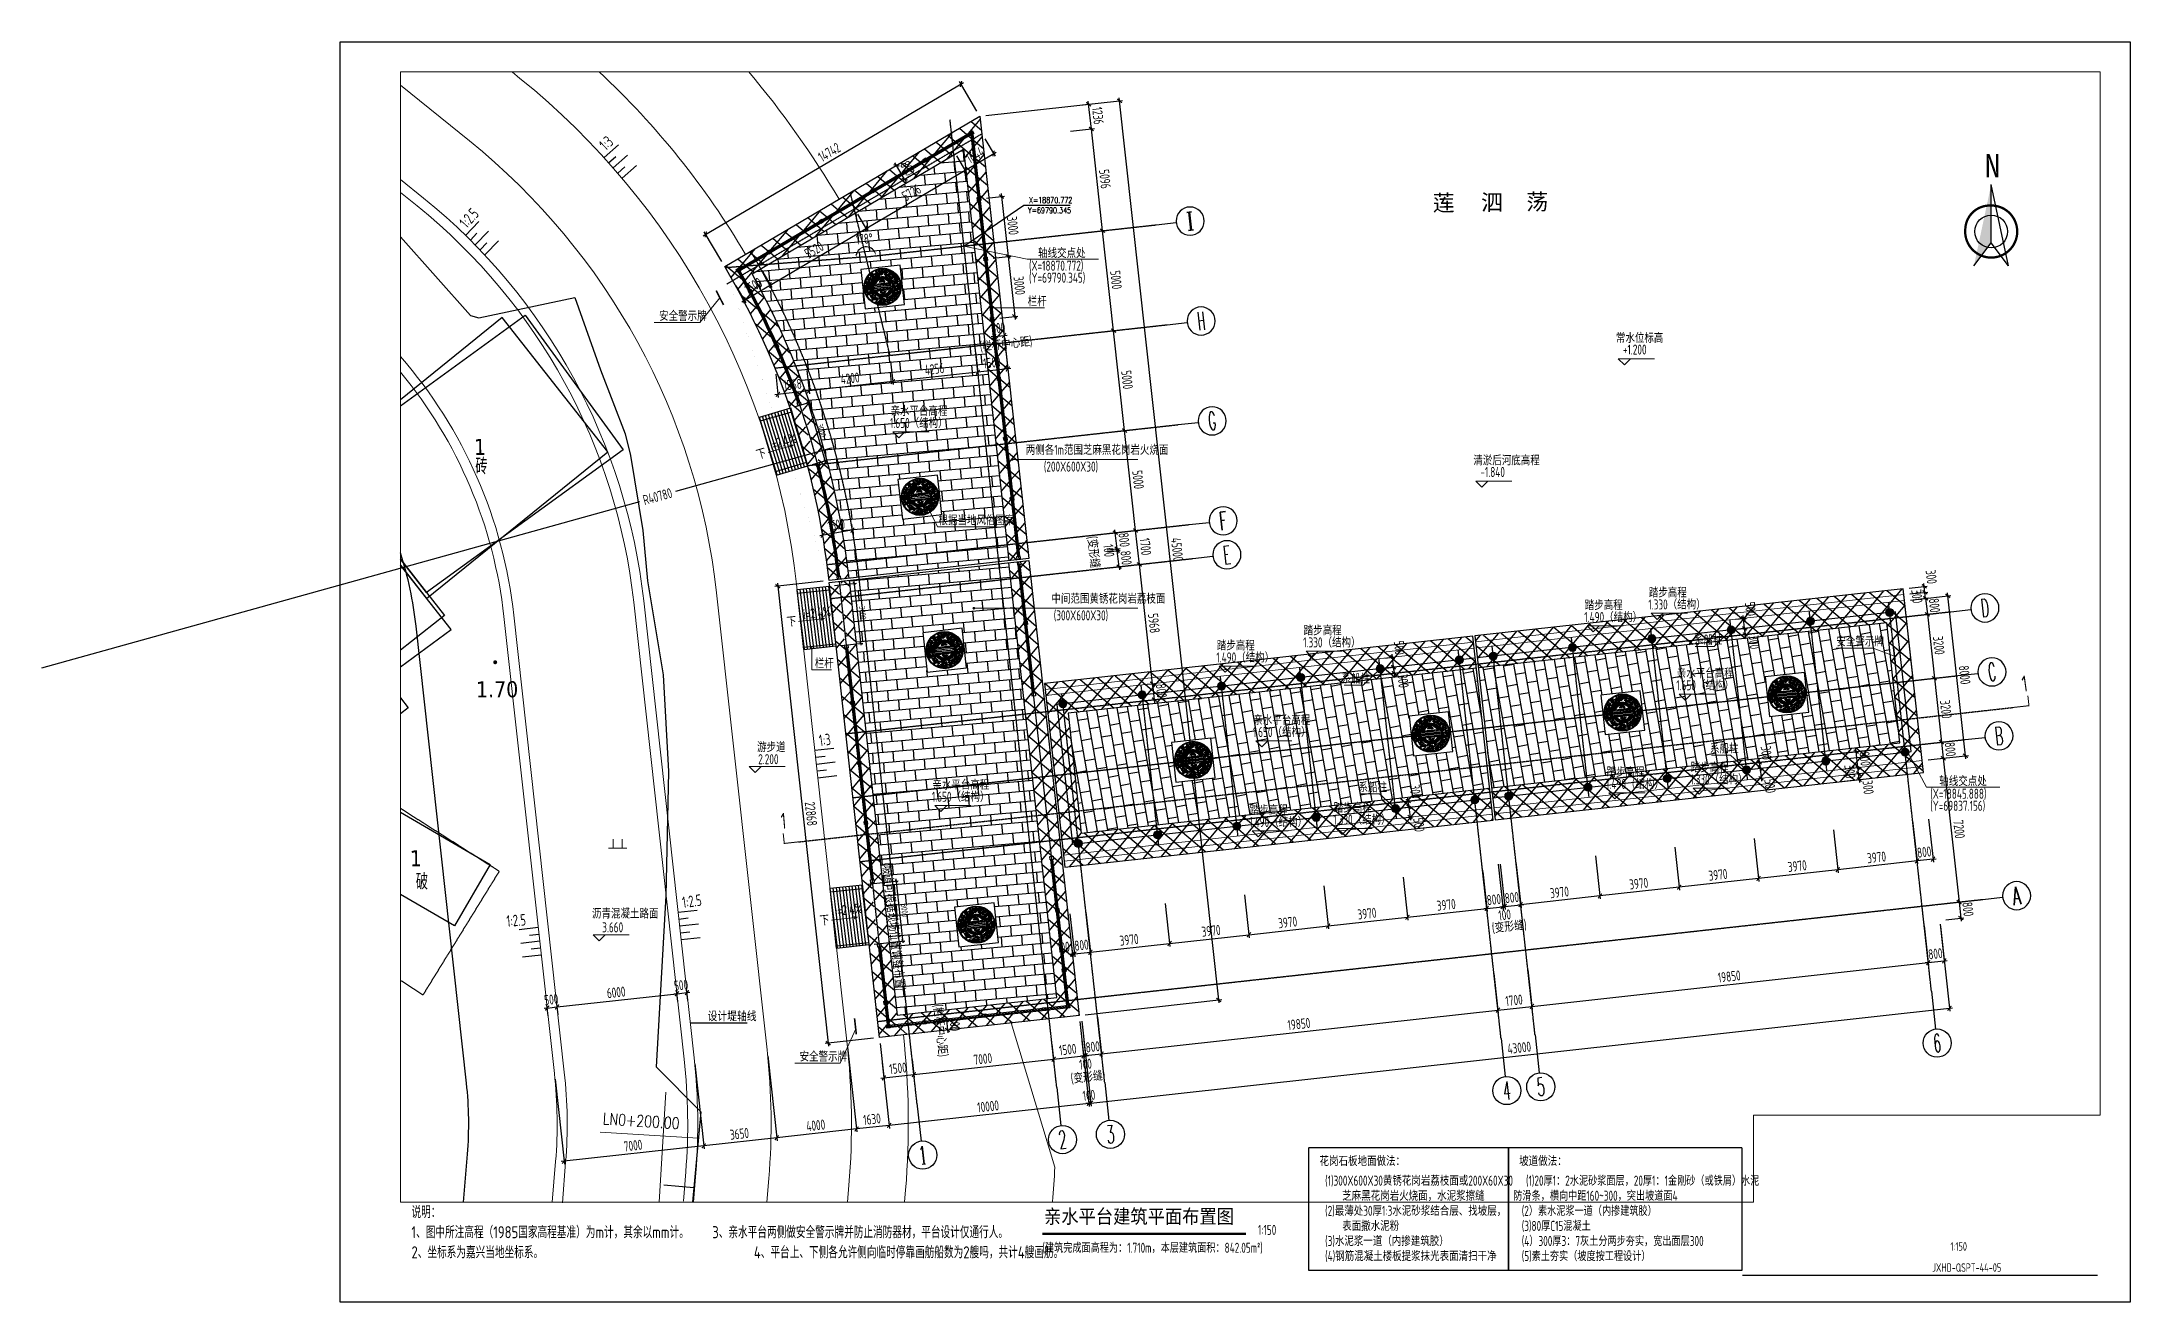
# Model space of a CAD drawing. Header units: millimetres. Extents: x -1003406 to 3312184, y 81337 to 716393.
# Drawn here: x 1266291 to 1370246, y 486352 to 549052 of the extents above; entities that cross this region are included whole.
import ezdxf
from ezdxf.enums import TextEntityAlignment as Align

# ---------------------------------------------------------------- set-up
doc = ezdxf.new("R2010")
doc.units = ezdxf.units.MM
doc.header["$LTSCALE"] = 10
for name, pattern in [('2', [0]), ('2130', [0.2, 0.1, 0.1]), ('4411', [0.2, 0.1, 0.1]), ('A20204', [0]), ('CONTINOUS', [0]), ('DASH', [0.35, 0.25, -0.1]), ('DOTE', [2.42, 2, -0.2, 0.02, -0.2]), ('X5', [3, 2, -1])]:
    doc.linetypes.add(name, pattern=pattern)
doc.layers.get('0').update_dxf_attribs({"linetype": 'CONTINUOUS'})
doc.layers.get('Defpoints').update_dxf_attribs({"linetype": 'CONTINUOUS'})
for name, color, linetype in [('0-轮廓', 4, 'CONTINUOUS'), ('01道路红线', 7, 'CONTINUOUS'), ('0标注', 3, 'CONTINUOUS'), ('4', 4, 'CONTINUOUS'), ('AXIS', 3, 'CONTINUOUS'), ('AXIS_TEXT', 7, 'CONTINUOUS'), ('DIM', 3, 'CONTINUOUS'), ('DIM_COOR', 3, 'CONTINUOUS'), ('DM', 7, 'CONTINUOUS'), ('DMTZ', 8, 'CONTINUOUS'), ('DOTE', 1, 'DOTE'), ('JMD', 7, 'CONTINUOUS'), ('JTSS', 7, 'CONTINUOUS'), ('KZ-BH', 253, 'CONTINUOUS'), ('PUB_TEXT', 7, 'CONTINUOUS'), ('sk-打印', 7, 'CONTINUOUS'), ('SXSS', 140, 'CONTINUOUS'), ('ZBTZ', 114, 'CONTINUOUS'), ('ZH', 3, 'CONTINUOUS'), ('变形缝', 4, 'CONTINUOUS'), ('图层5', 8, 'CONTINUOUS'), ('护岸线', 6, 'CONTINUOUS'), ('栏杆-SK', 4, 'CONTINUOUS'), ('码头-SK', 7, 'CONTINUOUS'), ('砖块-sk', 252, 'CONTINUOUS'), ('配筋率', 61, 'CONTINUOUS')]:
    doc.layers.add(name, color=color, linetype=linetype)
for name, color, linetype, lineweight in [('0堤线', 1, 'CONTINUOUS', 40), ('L-H-NO', 7, 'CONTINUOUS', 20), ('TEXT', 3, 'CONTINUOUS', 15), ('thick', 6, 'CONTINUOUS', 25), ('THIN', 7, 'CONTINUOUS', 13), ('图号', 1, 'CONTINUOUS', 9), ('引线-H', 130, 'CONTINUOUS', 20), ('标注', 7, 'CONTINUOUS', 9)]:
    doc.layers.add(name, color=color, linetype=linetype, lineweight=lineweight)
doc.styles.add('-hztxtGBENOR', font='GBENOR.shx', dxfattribs={"bigfont": 'hztxt.shx'})
doc.styles.add('_TCH_AXIS', font='COMPLEX', dxfattribs={"bigfont": 'GBCBIG'})
doc.styles.add('_TCH_DIM', font='SIMPLEX', dxfattribs={"bigfont": 'GBCBIG'})
doc.styles.add('COMPLEX', font='COMPLEX.shx')
doc.styles.add('gisXi', font='')
doc.styles.add('HZ', font='txt.shx', dxfattribs={"bigfont": 'hzdx.shx'})
doc.styles.add('TCCAD_Dimension', font='Tssdeng.shx', dxfattribs={"width": 0.7, "bigfont": 'hztxt.shx'})
doc.styles.add('TSSD_CHINA', font='tssdeng.shx', dxfattribs={"width": 0.8, "height": 8, "bigfont": 'tssdchn.shx'})
doc.styles.add('TSSD_Dimension', font='Tssdeng.shx', dxfattribs={"width": 0.7, "bigfont": 'hztxt.shx'})
doc.styles.add('TSSD_Label', font='Tssdeng.shx', dxfattribs={"width": 0.7, "bigfont": 'hztxt.shx'})
doc.styles.add('TSSD_REIN', font='tssdeng.shx', dxfattribs={"width": 0.8, "bigfont": 'tssdchn.shx'})
doc.styles.add('宋体', font='')
doc.styles.add('方正中等线简体', font='tahoma.ttf')
doc.styles.add('方正细等线简体', font='tahoma.ttf')
doc.styles.get('gisXi').set_extended_font_data('FangSong_GB2312')
doc.styles.get('宋体').set_extended_font_data('SimSun')
doc.linetypes.add('10422', pattern='A,0.75,[150,txt.shx,S=0.5,R=0,X=0,Y=0.5],1.5,[177,txt.shx,S=1,R=0,X=0,Y=0.4],0.75', length=3)
doc.linetypes.add('FENCELINE1', pattern='A,0.25,-0.1,[133,ltypeshp.shx,S=0.1,R=0,X=-0.1,Y=0],-0.1,1', length=1.45)
doc.dimstyles.new('TSSD_100_100', dxfattribs={"dimtxt": 300, "dimasz": 100, "dimexe": 100, "dimexo": 250, "dimgap": 100, "dimtad": 1, "dimdec": 0, "dimzin": 0, "dimdsep": 46, "dimtxsty": 'TSSD_Dimension', "dimblk": 'ARCHTICK', "dimcen": 0, "dimdle": 100, "dimclrt": 7, "dimadec": 0, "dimazin": 0, "dimtfac": 1, "dimtdec": 0, "dimtix": 1, "dimtmove": 2, "dimatfit": 3, "dimfxl": 1, "dimtolj": 1, "dimtzin": 0, "dimarcsym": 0})
doc.dimstyles.new('TSSD_100_150', dxfattribs={"dimtxt": 500, "dimasz": 150, "dimexe": 150, "dimexo": 300, "dimgap": 150, "dimtad": 1, "dimdec": 0, "dimzin": 0, "dimdsep": 46, "dimtxsty": 'TSSD_Dimension', "dimblk": 'ARCHTICK', "dimcen": 0, "dimdle": 150, "dimclrt": 7, "dimadec": 0, "dimazin": 0, "dimtfac": 1, "dimtdec": 0, "dimtix": 1, "dimtmove": 2, "dimatfit": 3, "dimfxl": 1, "dimtolj": 1, "dimtzin": 0, "dimarcsym": 0})
pattern_1 = [(50, (393713.3, 19631.53), (-486.43822, 408.17013), []), (140, (393713.3, 19631.53), (-408.17013, -486.43822), [])]
pattern_2 = [(5, (393713.3, 19631.53), (-44.27512, 506.0669), []), (95, (393713.3, 19631.53), (-550.34202, 461.7918), [508, -508])]

msp = doc.modelspace()

# ---------------------------------------------------------------- texts
at = {"layer": '0标注', "linetype": 'Continuous', "extrusion": (0.009651, -0.002178, 0.999951), "style": 'TCCAD_Dimension', "width": 0.7}
msp.add_text('1:3', height=571.43, rotation=43.15378, dxfattribs=at).set_placement((1294309.5, 543626, 11315.1))
at = {"layer": '0标注', "linetype": 'Continuous', "extrusion": (0.009791, -0.001422, 0.999951), "style": 'TCCAD_Dimension', "width": 0.7}
msp.add_text('1:2.5', height=571.43, rotation=47.611312, dxfattribs=at).set_placement((1287383.9, 539751, 11845.5))
at = {"layer": '0标注', "linetype": 'Continuous', "extrusion": (0.006652, -0.007324, 0.999951), "style": 'TCCAD_Dimension', "width": 0.7}
for s, p in [('1:3', (1304991, 514052.3, 4922.7)), ('1:2.5', (1298183.3, 506000, 4936.4))]:
    msp.add_text(s, height=571.43, rotation=8.116874, dxfattribs=at).set_placement(p)
at = {"layer": '0标注', "linetype": 'Continuous', "extrusion": (-0.004894, -0.008599, 0.999951), "style": 'TCCAD_Dimension', "width": 0.7}
msp.add_text('1:2.5', height=571.43, rotation=4.478021, dxfattribs=at).set_placement((1289430.8, 504950.8, -10653.7))
at = {"layer": '4', "char_height": 500, "attachment_point": 1, "line_spacing_factor": 0.9}
for s, insert, width, style in [('{\\W0.7;花岗石板地面做法：\\P      }', (1329893.3, 493625.9), 10740.294, '-hztxtGBENOR'), ('{\\W0.7;坡道做法：\\P      }', (1339830.8, 493625.9), 10740.294, '-hztxtGBENOR'), (' \\P    (1)300X600X30黄锈花岗岩荔枝面或200X60X30\\P        芝麻黑花岗岩火烧面，水泥浆擦缝\\P    (2)最薄处30厚1:3水泥砂浆结合层、找坡层，\\P        表面撒水泥粉\\P    (3)水泥浆一道（内掺建筑胶）\\P    (4)钢筋混凝土楼板提浆抹光表面清扫干净 ', (1329323, 493399.4), 15219.498, 'TCCAD_Dimension'), (' \\P   (1){\\Ftssdeng,tssdchn|c0;20\\Ftssdeng,tssdchn|c134;厚\\Ftssdeng,tssdchn|c0;1\\Ftssdeng,tssdchn|c134;：\\Ftssdeng,tssdchn|c0;2\\Ftssdeng,tssdchn|c134;水泥砂浆面层，\\Ftssdeng,tssdchn|c0;20\\Ftssdeng,tssdchn|c134;厚\\Ftssdeng,tssdchn|c0;1\\Ftssdeng,tssdchn|c134;：\\Ftssdeng,tssdchn|c0;1\\Ftssdeng,tssdchn|c134;金刚砂（或铁屑）水泥\\P防滑条，横向中距\\Ftssdeng,tssdchn|c0;160~300\\Ftssdeng,tssdchn|c134;，突出坡道面\\Ftssdeng,tssdchn|c0;4\\Ftssdeng,tssdchn|c134;\\P  (\\Ftssdeng,tssdchn|c0;2\\Ftssdeng,tssdchn|c134;）素水泥浆一道（内掺建筑胶）\\P  (\\Ftssdeng,tssdchn|c0;3\\Ftssdeng,tssdchn|c134;)8\\Ftssdeng,tssdchn|c0;0\\Ftssdeng,tssdchn|c134;厚\\Ftssdeng,tssdchn|c0;C15\\Ftssdeng,tssdchn|c134;混凝土\\P  (\\Ftssdeng,tssdchn|c0;4\\Ftssdeng,tssdchn|c134;）\\Ftssdeng,tssdchn|c0;300\\Ftssdeng,tssdchn|c134;厚\\Ftssdeng,tssdchn|c0;3\\Ftssdeng,tssdchn|c134;：\\Ftssdeng,tssdchn|c0;7\\Ftssdeng,tssdchn|c134;灰土分两步夯实，宽出面层\\Ftssdeng,tssdchn|c0;300\\Ftssdeng,tssdchn|c134;\\P  (5)素土夯实（坡度按工程设计）  }', (1339534.2, 493399.4), 15219.498, 'TCCAD_Dimension')]:
    msp.add_mtext(s, dxfattribs=dict(at, insert=insert, width=width, style=style))
at = {"layer": 'DM', "color": 7, "extrusion": (0.006996, -0.006996, 0.999951), "style": '方正中等线简体'}
msp.add_text('1.70', height=800, rotation=0.403661, dxfattribs=at).set_placement((1288925.8, 516891.5, 5402), align=Align.MIDDLE_CENTER)
at = {"layer": 'JMD', "color": 7, "extrusion": (0.006996, -0.006996, 0.999951), "style": '方正细等线简体'}
for rotation, p in [(0.403663, (1288068.9, 528949, 5311.6)), (0.403659, (1284878.5, 508486.8, 5432.4))]:
    msp.add_text('1', height=800, rotation=rotation, dxfattribs=at).set_placement(p, align=Align.MIDDLE_CENTER)
at = {"layer": 'JMD', "linetype": '2130', "lineweight": 0, "style": 'HZ', "width": 0.8}
msp.add_text('砖', height=800, dxfattribs=at).set_placement((1288177, 527974.3), align=Align.MIDDLE)
at = {"layer": 'JMD', "linetype": 'X5', "style": 'HZ', "width": 0.8}
msp.add_text('破', height=800, dxfattribs=at).set_placement((1285214.4, 507318), align=Align.MIDDLE)
at = {"layer": 'L-H-NO', "linetype": 'ByBlock', "style": '宋体', "width": 0.9}
msp.add_text('亲水平台建筑平面布置图', height=700, dxfattribs=at).set_placement((1316179.6, 490270.7))
at = {"layer": 'L-H-NO', "style": 'TSSD_Dimension', "width": 0.7}
msp.add_text('1:150', height=500, dxfattribs=at).set_placement((1326827.1, 489700))
at = {"layer": 'PUB_TEXT', "color": 7, "style": '_TCH_DIM', "width": 0.705882}
for s, p in [('Y=69790.345', (1315387.8, 540519.7)), ('X=18870.772', (1315427.8, 541027.2))]:
    msp.add_text(s, height=297.5, dxfattribs=at).set_placement(p)
at = {"layer": 'SXSS', "color": 253, "extrusion": (0.006996, -0.006996, 0.999951), "style": '方正细等线简体'}
for s, rotation, p in [('荡', 0.403667, (1340697.1, 541149.8, 5594.6)), ('莲', 0.403667, (1336042.6, 541090.8, 5562.4)), ('泗', 0.403669, (1338446.1, 541120.3, 5579.1))]:
    msp.add_text(s, height=800, rotation=rotation, dxfattribs=at).set_placement(p, align=Align.MIDDLE_CENTER)
at = {"layer": 'TEXT', "style": 'TSSD_Dimension', "width": 0.7}
for s, p in [('栏杆', (1315365.4, 535891)), ('安全警示牌', (1297021.9, 535167.1)), ('两侧各1m范围芝麻黑花岗岩火烧面', (1315272.5, 528504.3)), ('(200X600X30)', (1316170.6, 527671.3)), ('根据当地风俗图案', (1310923.1, 525005.1)), ('中间范围黄锈花岗岩荔枝面', (1316548.3, 521101.8)), ('(300X600X30)', (1316663.5, 520268.9)), ('系船柱', (1348533.1, 519052.1)), ('安全警示牌', (1355620.9, 518971.1)), ('栏杆', (1304769.4, 517883.2)), ('系船柱', (1330983.6, 517123.8)), ('系船柱', (1349332, 513648.8)), ('系船柱', (1331834.8, 511720.4)), ('安全警示牌', (1304013.2, 498324.2))]:
    msp.add_text(s, height=500, dxfattribs=at).set_placement(p)
for s, rotation, p in [('(栏杆中心距)', 6.297353, (1313014.4, 533626.2)), ('(坡道可根据现场位置调整布置)', 276.297353, (1308090.4, 508190.4)), ('(栏杆中心距)', 276.297353, (1310624.1, 501132.4))]:
    msp.add_text(s, height=500, rotation=rotation, dxfattribs=at).set_placement(p)
at = {"layer": 'TEXT', "style": 'TSSD_CHINA', "width": 0.75}
for s, rotation, p in [('i=2.4%%%', 16.314262, (1303184.8, 529173)), ('下', 16.314262, (1302105.2, 528560.8)), ('i=2.4%%%', 6.297353, (1304876.9, 520648.6)), ('下', 6.297353, (1303613.2, 520214.7)), ('下', 6.297353, (1305252.6, 505359.4)), ('i=2.4%%%', 6.297353, (1306462.5, 505892.3))]:
    msp.add_text(s, height=500, rotation=rotation, dxfattribs=at).set_placement(p, align=Align.MIDDLE)
at = {"layer": 'TEXT', "ltscale": 99, "style": 'TSSD_REIN', "width": 0.7}
msp.add_text('(建筑完成面高程为：1.710m，本层建筑面积：842.05m%%1402%%141)', height=500, dxfattribs=at).set_placement((1316099.8, 488810.7))
at = {"layer": 'TEXT', "ltscale": 99, "insert": (1284694, 491134.9, -383963.8), "char_height": 600, "width": 30938.61, "attachment_point": 1, "style": 'TCCAD_Dimension'}
msp.add_mtext('{\\W0.8;说明：\\P1、图中所注高程（1985国家高程基准）为m计，其余以mm计。    3、亲水平台两侧做安全警示牌并防止消防器材，平台设计仅通行人。\\P2、坐标系为嘉兴当地坐标系。                                    4、平台上、下侧各允许侧向临时停靠画舫船数为2艘吗，共计4艘画舫。                                }', dxfattribs=at)
at = {"layer": 'thick', "style": 'TSSD_Label', "width": 0.7}
for rotation, p in [(7.852875, (1364802.7, 517502.4)), (4.74183, (1303042.8, 510679.8))]:
    msp.add_text('1', height=800, rotation=rotation, dxfattribs=at).set_placement(p, align=Align.TOP_LEFT)
at = {"layer": 'ZH', "lineweight": 20, "style": 'HZ', "width": 0.8}
msp.add_text('LN0+200.00', height=571.43, rotation=356.338633, dxfattribs=at).set_placement((1294194.6, 495033.5), align=Align.BOTTOM_LEFT)
at = {"layer": '变形缝', "style": 'TSSD_CHINA', "width": 0.75}
for rotation, p in [(276.297353, (1318312.4, 524432.5)), (6.297353, (1338503.3, 504700.8)), (6.297353, (1317538.1, 497215.1))]:
    msp.add_text('(变形缝)', height=500, rotation=rotation, dxfattribs=at).set_placement(p)
msp.add_text('设计堤轴线', height=500, dxfattribs=at).set_placement((1299434.1, 500328.6))
at = {"layer": '图号', "style": 'TSSD_Dimension', "width": 0.7}
for s, p in [('1:150', (1361299.8, 488915.6)), ('JXHD-QSPT-44-05', (1360393, 487865.6))]:
    msp.add_text(s, height=420, dxfattribs=at).set_placement(p)
at = {"layer": '标注', "style": 'TCCAD_Dimension', "width": 0.7}
for s, p in [('轴线交点处', (1315882.7, 538292.8)), ('(X=18870.772)', (1315432.1, 537663, -383963.8)), ('(Y=69790.345)', (1315432.1, 537064.9, -383963.8)), ('常水位标高', (1344646.6, 534071.6)), ('+1.200', (1344993, 533493.5, -383963.8)), ('1.650（结构）', (1308512.9, 529841.4, -383963.8)), ('亲水平台高程', (1308537.1, 530436.8)), ('清淤后河底高程', (1337550.8, 527980.6)), ('-1.840', (1337897.2, 527402.5, -383963.8)), ('踏步高程', (1346283.4, 521406.7)), ('踏步高程', (1343093.5, 520780.2)), ('1.330（结构）', (1346259.2, 520811.4, -383963.8)), ('踏步高程', (1329101.8, 519519.2)), ('1.490（结构）', (1343069.3, 520184.8, -383963.8)), ('1.490（结构）', (1324754.8, 518176.1, -383963.8)), ('踏步高程', (1324779, 518771.4)), ('1.330（结构）', (1329077.7, 518923.8, -383963.8)), ('亲水平台高程', (1347672.3, 517388)), ('1.650（结构）', (1347648.1, 516792.6, -383963.8)), ('1.650（结构）', (1326573.9, 514467, -383963.8)), ('亲水平台高程', (1326598, 515062.4)), ('游步道', (1301894.9, 513715.2)), ('2.200', (1301951.8, 513115.6, -274259.9)), ('踏步高程', (1344179.5, 512480.3)), ('1.330（结构）', (1348346.7, 512112.2, -383963.8)), ('踏步高程', (1348370.8, 512707.6)), ('轴线交点处', (1360742.9, 512025)), ('1.650（结构）', (1310595.6, 511246.5)), ('亲水平台高程', (1310619.7, 511841.9, 383963.8)), ('1.490（结构）', (1344155.3, 511884.9, -383963.8)), ('(X=18845.888)', (1360292.2, 511395.2, -383963.8)), ('1.490（结构）', (1326395.6, 509993, -383963.8)), ('踏步高程', (1326419.7, 510588.3)), ('1.330（结构）', (1330575.4, 510110.5, -383963.8)), ('踏步高程', (1330599.6, 510705.9)), ('(Y=69837.156)', (1360292.2, 510797.1, -383963.8)), ('沥青混凝土路面', (1293679.9, 505436.8)), ('3.660', (1294186.3, 504751.6, -274259.9))]:
    msp.add_text(s, height=500, dxfattribs=at).set_placement(p)

# ---------------------------------------------------------------- blocks, each defined once
blk = doc.blocks.new('7201001102')
at = {"linetype": '2'}
h = blk.add_hatch(color=7, dxfattribs=at)
edge = h.paths.add_edge_path(flags=0)
edge.add_arc((0, 0), 0.25, 0, 360)
blk = doc.blocks.new('9120')
at = {"color": 0, "linetype": 'Continuous', "lineweight": -2}
for p, q in [((-1, 0), (1, 0)), ((-0.5, 0), (-0.5, 1)), ((0.5, 0), (0.5, 1))]:
    blk.add_line(p, q, dxfattribs=at)
blk = doc.blocks.new('zbz')
at = {"layer": '01道路红线', "linetype": 'Continuous'}
h = blk.add_hatch(color=256, dxfattribs=at)
h.paths.add_polyline_path([(-463132, -367834), (-464303, -373349, -0.0300054), (-463549, -373304, -0.0154378), (-463132, -373291)])
h.paths.add_polyline_path([(-463132, -373291, 0.0154378), (-463549, -373304, 0.0285414), (-464313, -373395), (-464907, -376191, -0.108458), (-463132, -375802)])
h.paths.add_polyline_path([(-463132, -375802, 0.108458), (-464907, -376191), (-466317, -382833, 0.1607662), (-464028, -384179), (-463132, -382995)])
h.paths.add_polyline_path([(-464028, -384179, -0.1607662), (-466317, -382833), (-466911, -385629, 0.0536661), (-465634, -386305)])
h.paths.add_polyline_path([(-465634, -386305, -0.0536661), (-466911, -385629), (-467609, -388918)])
for p, q in [((-463132, -382995), (-463132, -367834)), ((-458656, -388918), (-463132, -367834)), ((-467609, -388918), (-463132, -382995)), ((-458656, -388918), (-463132, -382995))]:
    blk.add_line(p, q, dxfattribs=at)
at = {"layer": '01道路红线', "linetype": 'Continuous', "const_width": 600, "flags": 128}
blk.add_lwpolyline([(-463549, -373304, -2.7126392), (-469849, -379390, -0.4041286), (-463549, -373304, -0.4041286)], format="xyb", dxfattribs=at)
at = {"layer": '01道路红线', "linetype": 'Continuous'}
for radius in [6748, 4237]:
    blk.add_circle((-463132, -380038), radius, dxfattribs=at)
at = {"layer": '01道路红线', "linetype": 'A20204', "style": 'gisXi'}
blk.add_text('N', height=6000, dxfattribs=at).set_placement((-464846, -362957, -3804), align=Align.MIDDLE_LEFT)
blk = doc.blocks.new('_ArchTick')
at = {"color": 0, "const_width": 0.4}
blk.add_lwpolyline([(-0.71, -0.71), (0.71, 0.71)], dxfattribs=at)
blk = doc.blocks.new('*D479')
at = {"layer": 'Defpoints', "color": 0, "transparency": 16777216}
for p in [(1360766, 505348), (1318026, 500631), (1361249, 500973)]:
    blk.add_point(p, dxfattribs=at)
at = {"layer": 'DIM', "color": 0, "lineweight": -2, "transparency": 16777216}
for p, q in [((1360799, 505050), (1361266, 500824)), ((1318059, 500333), (1318525, 496107)), ((1318360, 496240), (1361398, 500989))]:
    blk.add_line(p, q, dxfattribs=at)
at = {"layer": 'DIM', "color": 0, "lineweight": -2, "transparency": 16777216, "xscale": 150, "yscale": 150, "zscale": 150}
for p, rotation in [((1361249, 500973), 6.297352635958565), ((1318509, 496256), 186.2973526359585)]:
    blk.add_blockref('_ArchTick', p, dxfattribs=dict(at, rotation=rotation))
at = {"layer": 'DIM', "color": 7, "transparency": 16777216, "insert": (1339835, 499012), "char_height": 500, "attachment_point": 5, "rotation": 6.29735, "style": 'TSSD_Dimension'}
blk.add_mtext('\\A1;43000', dxfattribs=at)
blk = doc.blocks.new('$RECOVER_180420175437-0')
at = {"layer": '标注'}
for p, q in [((0, 0), (-150, 150)), ((-150, 150), (750, 150)), ((0, 0), (150, 150))]:
    blk.add_line(p, q, dxfattribs=at)
blk = doc.blocks.new('*D480')
at = {"layer": 'Defpoints', "color": 0, "transparency": 16777216}
for p in [(1317926, 500620), (1318026, 500631), (1318409, 496245)]:
    blk.add_point(p, dxfattribs=at)
at = {"layer": 'DIM', "color": 0, "lineweight": -2, "transparency": 16777216}
for p, q in [((1317959, 500322), (1318426, 496096)), ((1318059, 500333), (1318525, 496107)), ((1318409, 496245), (1318260, 496229)), ((1318509, 496256), (1318409, 496245)), ((1318509, 496256), (1318658, 496273))]:
    blk.add_line(p, q, dxfattribs=at)
at = {"layer": 'DIM', "color": 0, "lineweight": -2, "transparency": 16777216, "xscale": 150, "yscale": 150, "zscale": 150}
for p, rotation in [((1318409, 496245), 6.297352636038957), ((1318509, 496256), 186.297352636039)]:
    blk.add_blockref('_ArchTick', p, dxfattribs=dict(at, rotation=rotation))
at = {"layer": 'DIM', "color": 7, "transparency": 16777216, "insert": (1318415, 496648), "char_height": 500, "attachment_point": 5, "rotation": 6.29735, "style": 'TSSD_Dimension'}
blk.add_mtext('\\A1;100', dxfattribs=at)
blk = doc.blocks.new('*D481')
at = {"layer": 'Defpoints', "color": 0, "transparency": 16777216}
for p in [(1317926, 500620), (1307987, 499524), (1308470, 495148)]:
    blk.add_point(p, dxfattribs=at)
at = {"layer": 'DIM', "color": 0, "lineweight": -2, "transparency": 16777216}
for p, q in [((1317959, 500322), (1318426, 496096)), ((1308020, 499225), (1308486, 494999)), ((1318558, 496262), (1308321, 495132))]:
    blk.add_line(p, q, dxfattribs=at)
at = {"layer": 'DIM', "color": 0, "lineweight": -2, "transparency": 16777216, "xscale": 150, "yscale": 150, "zscale": 150}
for p, rotation in [((1318409, 496245), 6.29735263779593), ((1308470, 495148), 186.2973526377959)]:
    blk.add_blockref('_ArchTick', p, dxfattribs=dict(at, rotation=rotation))
at = {"layer": 'DIM', "color": 7, "transparency": 16777216, "insert": (1313396, 496094), "char_height": 500, "attachment_point": 5, "rotation": 6.29735, "style": 'TSSD_Dimension'}
blk.add_mtext('\\A1;10000', dxfattribs=at)
blk = doc.blocks.new('*D482')
at = {"layer": 'Defpoints', "color": 0, "transparency": 16777216}
for p in [(1306367, 499345), (1307987, 499524), (1306849, 494970)]:
    blk.add_point(p, dxfattribs=at)
at = {"layer": 'DIM', "color": 0, "lineweight": -2, "transparency": 16777216}
for p, q in [((1306400, 499047), (1306866, 494820)), ((1308020, 499225), (1308486, 494999)), ((1308619, 495165), (1306700, 494953))]:
    blk.add_line(p, q, dxfattribs=at)
at = {"layer": 'DIM', "color": 0, "lineweight": -2, "transparency": 16777216, "xscale": 150, "yscale": 150, "zscale": 150}
for p, rotation in [((1306849, 494970), 186.2973526377959), ((1308470, 495148), 6.29735263779593)]:
    blk.add_blockref('_ArchTick', p, dxfattribs=dict(at, rotation=rotation))
at = {"layer": 'DIM', "color": 7, "transparency": 16777216, "insert": (1307616, 495457), "char_height": 500, "attachment_point": 5, "rotation": 6.29735, "style": 'TSSD_Dimension'}
blk.add_mtext('\\A1;1630', dxfattribs=at)
blk = doc.blocks.new('*D483')
at = {"layer": 'Defpoints', "color": 0, "transparency": 16777216}
for p in [(1306367, 499345), (1302391, 498906), (1302874, 494531)]:
    blk.add_point(p, dxfattribs=at)
at = {"layer": 'DIM', "color": 0, "lineweight": -2, "transparency": 16777216}
for p, q in [((1306400, 499047), (1306866, 494820)), ((1302424, 498608), (1302890, 494382)), ((1306999, 494986), (1302725, 494514))]:
    blk.add_line(p, q, dxfattribs=at)
at = {"layer": 'DIM', "color": 0, "lineweight": -2, "transparency": 16777216, "xscale": 150, "yscale": 150, "zscale": 150}
for p, rotation in [((1306849, 494970), 6.29735263779593), ((1302874, 494531), 186.2973526377959)]:
    blk.add_blockref('_ArchTick', p, dxfattribs=dict(at, rotation=rotation))
at = {"layer": 'DIM', "color": 7, "transparency": 16777216, "insert": (1304818, 495148), "char_height": 500, "attachment_point": 5, "rotation": 6.29735, "style": 'TSSD_Dimension'}
blk.add_mtext('\\A1;4000', dxfattribs=at)
blk = doc.blocks.new('*D484')
at = {"layer": 'Defpoints', "color": 0, "transparency": 16777216}
for p in [(1298763, 498506), (1302391, 498906), (1299246, 494130)]:
    blk.add_point(p, dxfattribs=at)
at = {"layer": 'DIM', "color": 0, "lineweight": -2, "transparency": 16777216}
for p, q in [((1298796, 498207), (1299262, 493981)), ((1302424, 498608), (1302890, 494382)), ((1303023, 494547), (1299097, 494114))]:
    blk.add_line(p, q, dxfattribs=at)
at = {"layer": 'DIM', "color": 0, "lineweight": -2, "transparency": 16777216, "xscale": 150, "yscale": 150, "zscale": 150}
for p, rotation in [((1299246, 494130), 186.2973526377959), ((1302874, 494531), 6.29735263779593)]:
    blk.add_blockref('_ArchTick', p, dxfattribs=dict(at, rotation=rotation))
at = {"layer": 'DIM', "color": 7, "transparency": 16777216, "insert": (1301016, 494728), "char_height": 500, "attachment_point": 5, "rotation": 6.29735, "style": 'TSSD_Dimension'}
blk.add_mtext('\\A1;3650', dxfattribs=at)
blk = doc.blocks.new('*D485')
at = {"layer": 'Defpoints', "color": 0, "transparency": 16777216}
for p in [(1298763, 498506), (1291805, 497738), (1292288, 493363)]:
    blk.add_point(p, dxfattribs=at)
at = {"layer": 'DIM', "color": 0, "lineweight": -2, "transparency": 16777216}
for p, q in [((1298796, 498207), (1299262, 493981)), ((1291838, 497440), (1292304, 493214)), ((1299395, 494147), (1292139, 493346))]:
    blk.add_line(p, q, dxfattribs=at)
at = {"layer": 'DIM', "color": 0, "lineweight": -2, "transparency": 16777216, "xscale": 150, "yscale": 150, "zscale": 150}
for p, rotation in [((1299246, 494130), 6.29735263568298), ((1292288, 493363), 186.297352635683)]:
    blk.add_blockref('_ArchTick', p, dxfattribs=dict(at, rotation=rotation))
at = {"layer": 'DIM', "color": 7, "transparency": 16777216, "insert": (1295723, 494144), "char_height": 500, "attachment_point": 5, "rotation": 6.29735, "style": 'TSSD_Dimension'}
blk.add_mtext('\\A1;7000', dxfattribs=at)
blk = doc.blocks.new('*D486')
at = {"layer": 'Defpoints', "color": 0, "transparency": 16777216}
for p in [(1291523, 500298), (1291944, 501040), (1292020, 500352)]:
    blk.add_point(p, dxfattribs=at)
at = {"layer": 'DIM', "color": 0, "lineweight": -2, "transparency": 16777216}
for p, q in [((1291490, 500596), (1291430, 501134)), ((1291987, 500651), (1291927, 501189)), ((1291447, 500985), (1291298, 500968)), ((1291447, 500985), (1291944, 501040)), ((1291944, 501040), (1292093, 501056))]:
    blk.add_line(p, q, dxfattribs=at)
at = {"layer": 'DIM', "color": 0, "lineweight": -2, "transparency": 16777216, "xscale": 150, "yscale": 150, "zscale": 150}
for p, rotation in [((1291447, 500985), 6.297352635681781), ((1291944, 501040), 186.2973526356818)]:
    blk.add_blockref('_ArchTick', p, dxfattribs=dict(at, rotation=rotation))
at = {"layer": 'DIM', "color": 7, "transparency": 16777216, "insert": (1291651, 501410), "char_height": 500, "attachment_point": 5, "rotation": 6.29735, "style": 'TSSD_Dimension'}
blk.add_mtext('\\A1;500', dxfattribs=at)
blk = doc.blocks.new('*D487')
at = {"layer": 'Defpoints', "color": 0, "transparency": 16777216}
for p in [(1297908, 501698), (1292020, 500352), (1297983, 501010)]:
    blk.add_point(p, dxfattribs=at)
at = {"layer": 'DIM', "color": 0, "lineweight": -2, "transparency": 16777216}
for p, q in [((1291795, 501023), (1298057, 501714)), ((1291987, 500651), (1291927, 501189)), ((1297950, 501309), (1297891, 501847))]:
    blk.add_line(p, q, dxfattribs=at)
at = {"layer": 'DIM', "color": 0, "lineweight": -2, "transparency": 16777216, "xscale": 150, "yscale": 150, "zscale": 150}
for p, rotation in [((1291944, 501040), 186.2973526377959), ((1297908, 501698), 6.297352637795895)]:
    blk.add_blockref('_ArchTick', p, dxfattribs=dict(at, rotation=rotation))
at = {"layer": 'DIM', "color": 7, "transparency": 16777216, "insert": (1294882, 501766), "char_height": 500, "attachment_point": 5, "rotation": 6.29735, "style": 'TSSD_Dimension'}
blk.add_mtext('\\A1;6000', dxfattribs=at)
blk = doc.blocks.new('*D488')
at = {"layer": 'Defpoints', "color": 0, "transparency": 16777216}
for p in [(1298405, 501753), (1298480, 501065), (1297983, 501010)]:
    blk.add_point(p, dxfattribs=at)
at = {"layer": 'DIM', "color": 0, "lineweight": -2, "transparency": 16777216}
for p, q in [((1297908, 501698), (1297758, 501681)), ((1297950, 501309), (1297891, 501847)), ((1297908, 501698), (1298405, 501753)), ((1298447, 501364), (1298388, 501902)), ((1298405, 501753), (1298554, 501769))]:
    blk.add_line(p, q, dxfattribs=at)
at = {"layer": 'DIM', "color": 0, "lineweight": -2, "transparency": 16777216, "xscale": 150, "yscale": 150, "zscale": 150}
for p, rotation in [((1297908, 501698), 6.29735263779593), ((1298405, 501753), 186.2973526377959)]:
    blk.add_blockref('_ArchTick', p, dxfattribs=dict(at, rotation=rotation))
at = {"layer": 'DIM', "color": 7, "transparency": 16777216, "insert": (1298112, 502123), "char_height": 500, "attachment_point": 5, "rotation": 6.29735, "style": 'TSSD_Dimension'}
blk.add_mtext('\\A1;500', dxfattribs=at)
blk = doc.blocks.new('*D490')
at = {"layer": 'Defpoints', "color": 0, "transparency": 16777216}
for p in [(1305479, 522253), (1305436, 499242), (1307987, 499524)]:
    blk.add_point(p, dxfattribs=at)
at = {"layer": 'DIM', "color": 0, "lineweight": -2, "transparency": 16777216}
for p, q in [((1305180, 522220), (1302779, 521955)), ((1302912, 522121), (1305453, 499093)), ((1307689, 499491), (1305287, 499226))]:
    blk.add_line(p, q, dxfattribs=at)
at = {"layer": 'DIM', "color": 0, "lineweight": -2, "transparency": 16777216, "xscale": 150, "yscale": 150, "zscale": 150}
for p, rotation in [((1302928, 521972), 96.29735263575462), ((1305436, 499242), 276.2973526357546)]:
    blk.add_blockref('_ArchTick', p, dxfattribs=dict(at, rotation=rotation))
at = {"layer": 'DIM', "color": 7, "transparency": 16777216, "insert": (1304580, 510651), "char_height": 500, "attachment_point": 5, "rotation": 276.29735, "style": 'TSSD_Dimension'}
blk.add_mtext('\\A1;22868', dxfattribs=at)
blk = doc.blocks.new('_axiso')
blk.add_circle((0, 0), 0.5)
at = {"layer": 'AXIS_TEXT', "style": 'COMPLEX', "width": 1.041667}
blk.add_attdef('A', text='', height=0.56, dxfattribs=at).set_placement((-0.25, -0.28), (0.25, -0.28), align=Align.FIT)
blk = doc.blocks.new('*D491')
at = {"layer": 'Defpoints', "color": 0, "transparency": 16777216}
for p in [(1308094, 498557), (1309584, 498721), (1309700, 497673)]:
    blk.add_point(p, dxfattribs=at)
at = {"layer": 'DIM', "color": 0, "lineweight": -2, "transparency": 16777216}
for p, q in [((1308126, 498259), (1308226, 497360)), ((1309617, 498423), (1309717, 497524)), ((1308060, 497492), (1309849, 497690))]:
    blk.add_line(p, q, dxfattribs=at)
at = {"layer": 'DIM', "color": 0, "lineweight": -2, "transparency": 16777216, "xscale": 150, "yscale": 150, "zscale": 150}
for p, rotation in [((1308209, 497509), 186.2973526357916), ((1309700, 497673), 6.29735263579165)]:
    blk.add_blockref('_ArchTick', p, dxfattribs=dict(at, rotation=rotation))
at = {"layer": 'DIM', "color": 7, "transparency": 16777216, "insert": (1308911, 497989), "char_height": 500, "attachment_point": 5, "rotation": 6.29735, "style": 'TSSD_Dimension'}
blk.add_mtext('\\A1;1500', dxfattribs=at)
blk = doc.blocks.new('*D492')
at = {"layer": 'Defpoints', "color": 0, "transparency": 16777216}
for p in [(1316542, 499489), (1309584, 498721), (1316658, 498441)]:
    blk.add_point(p, dxfattribs=at)
at = {"layer": 'DIM', "color": 0, "lineweight": -2, "transparency": 16777216}
for p, q in [((1316575, 499191), (1316674, 498292)), ((1309551, 497657), (1316807, 498458)), ((1309617, 498423), (1309717, 497524))]:
    blk.add_line(p, q, dxfattribs=at)
at = {"layer": 'DIM', "color": 0, "lineweight": -2, "transparency": 16777216, "xscale": 150, "yscale": 150, "zscale": 150}
for p, rotation in [((1316658, 498441), 6.297352637795895), ((1309700, 497673), 186.2973526377959)]:
    blk.add_blockref('_ArchTick', p, dxfattribs=dict(at, rotation=rotation))
at = {"layer": 'DIM', "color": 7, "transparency": 16777216, "insert": (1313135, 498455), "char_height": 500, "attachment_point": 5, "rotation": 6.29735, "style": 'TSSD_Dimension'}
blk.add_mtext('\\A1;7000', dxfattribs=at)
blk = doc.blocks.new('*D493')
at = {"layer": 'Defpoints', "color": 0, "transparency": 16777216}
for p in [(1316542, 499489), (1318033, 499654), (1318149, 498606)]:
    blk.add_point(p, dxfattribs=at)
at = {"layer": 'DIM', "color": 0, "lineweight": -2, "transparency": 16777216}
for p, q in [((1316575, 499191), (1316674, 498292)), ((1318066, 499356), (1318165, 498457)), ((1316509, 498425), (1318298, 498622))]:
    blk.add_line(p, q, dxfattribs=at)
at = {"layer": 'DIM', "color": 0, "lineweight": -2, "transparency": 16777216, "xscale": 150, "yscale": 150, "zscale": 150}
for p, rotation in [((1316658, 498441), 186.2973526377959), ((1318149, 498606), 6.297352637795895)]:
    blk.add_blockref('_ArchTick', p, dxfattribs=dict(at, rotation=rotation))
at = {"layer": 'DIM', "color": 7, "transparency": 16777216, "insert": (1317359, 498921), "char_height": 500, "attachment_point": 5, "rotation": 6.29735, "style": 'TSSD_Dimension'}
blk.add_mtext('\\A1;1500', dxfattribs=at)
blk = doc.blocks.new('*D494')
at = {"layer": 'Defpoints', "color": 0, "transparency": 16777216}
for p in [(1318033, 499654), (1318133, 499665), (1318248, 498617)]:
    blk.add_point(p, dxfattribs=at)
at = {"layer": 'DIM', "color": 0, "lineweight": -2, "transparency": 16777216}
for p, q in [((1318066, 499356), (1318165, 498457)), ((1318165, 499366), (1318265, 498468)), ((1318149, 498606), (1318000, 498589)), ((1318149, 498606), (1318248, 498617)), ((1318248, 498617), (1318397, 498633))]:
    blk.add_line(p, q, dxfattribs=at)
at = {"layer": 'DIM', "color": 0, "lineweight": -2, "transparency": 16777216, "xscale": 150, "yscale": 150, "zscale": 150}
for p, rotation in [((1318149, 498606), 6.29735263779593), ((1318248, 498617), 186.2973526377959)]:
    blk.add_blockref('_ArchTick', p, dxfattribs=dict(at, rotation=rotation))
at = {"layer": 'DIM', "color": 7, "transparency": 16777216, "insert": (1318244, 498197), "char_height": 500, "attachment_point": 5, "rotation": 6.29735, "style": 'TSSD_Dimension'}
blk.add_mtext('\\A1;100', dxfattribs=at)
blk = doc.blocks.new('*D495')
at = {"layer": 'Defpoints', "color": 0, "transparency": 16777216}
for p in [(1318133, 499665), (1318928, 499752), (1319043, 498704)]:
    blk.add_point(p, dxfattribs=at)
at = {"layer": 'DIM', "color": 0, "lineweight": -2, "transparency": 16777216}
for p, q in [((1318165, 499366), (1318265, 498468)), ((1318961, 499454), (1319060, 498555)), ((1318248, 498617), (1318099, 498600)), ((1318248, 498617), (1319043, 498704)), ((1319043, 498704), (1319192, 498721))]:
    blk.add_line(p, q, dxfattribs=at)
at = {"layer": 'DIM', "color": 0, "lineweight": -2, "transparency": 16777216, "xscale": 150, "yscale": 150, "zscale": 150}
for p, rotation in [((1318248, 498617), 6.29735263779593), ((1319043, 498704), 186.2973526377959)]:
    blk.add_blockref('_ArchTick', p, dxfattribs=dict(at, rotation=rotation))
at = {"layer": 'DIM', "color": 7, "transparency": 16777216, "insert": (1318602, 499058), "char_height": 500, "attachment_point": 5, "rotation": 6.29735, "style": 'TSSD_Dimension'}
blk.add_mtext('\\A1;800', dxfattribs=at)
blk = doc.blocks.new('*D496')
at = {"layer": 'Defpoints', "color": 0, "transparency": 16777216}
for p in [(1338540, 503003), (1318809, 500826), (1338774, 500882)]:
    blk.add_point(p, dxfattribs=at)
at = {"layer": 'DIM', "color": 0, "lineweight": -2, "transparency": 16777216}
for p, q in [((1338572, 502705), (1338790, 500733)), ((1318842, 500528), (1319060, 498555)), ((1318894, 498688), (1338923, 500898))]:
    blk.add_line(p, q, dxfattribs=at)
at = {"layer": 'DIM', "color": 0, "lineweight": -2, "transparency": 16777216, "xscale": 150, "yscale": 150, "zscale": 150}
for p, rotation in [((1338774, 500882), 6.297352636151535), ((1319043, 498704), 186.2973526361515)]:
    blk.add_blockref('_ArchTick', p, dxfattribs=dict(at, rotation=rotation))
at = {"layer": 'DIM', "color": 7, "transparency": 16777216, "insert": (1328865, 500191), "char_height": 500, "attachment_point": 5, "rotation": 6.29735, "style": 'TSSD_Dimension'}
blk.add_mtext('\\A1;19850', dxfattribs=at)
blk = doc.blocks.new('*D497')
at = {"layer": 'Defpoints', "color": 0, "transparency": 16777216}
for p in [(1338745, 508439), (1337981, 508061), (1339011, 506028)]:
    blk.add_point(p, dxfattribs=at)
at = {"layer": 'DIM', "color": 0, "lineweight": -2, "transparency": 16777216}
for p, q in [((1338014, 507763), (1338232, 505791)), ((1338777, 508140), (1339027, 505878)), ((1338215, 505940), (1338066, 505923)), ((1338215, 505940), (1339011, 506028)), ((1339011, 506028), (1339160, 506044))]:
    blk.add_line(p, q, dxfattribs=at)
at = {"layer": 'DIM', "color": 0, "lineweight": -2, "transparency": 16777216, "xscale": 150, "yscale": 150, "zscale": 150}
for p, rotation in [((1338215, 505940), 6.29735263779593), ((1339011, 506028), 186.2973526377959)]:
    blk.add_blockref('_ArchTick', p, dxfattribs=dict(at, rotation=rotation))
at = {"layer": 'DIM', "color": 7, "transparency": 16777216, "insert": (1338569, 506381), "char_height": 500, "attachment_point": 5, "rotation": 6.29735, "style": 'TSSD_Dimension'}
blk.add_mtext('\\A1;800', dxfattribs=at)
blk = doc.blocks.new('*D498')
at = {"layer": 'Defpoints', "color": 0, "transparency": 16777216}
for p in [(1359959, 505367), (1340229, 503190), (1360194, 503246)]:
    blk.add_point(p, dxfattribs=at)
at = {"layer": 'DIM', "color": 0, "lineweight": -2, "transparency": 16777216}
for p, q in [((1359992, 505069), (1360210, 503096)), ((1340314, 501052), (1360343, 503262)), ((1340262, 502891), (1340480, 500919))]:
    blk.add_line(p, q, dxfattribs=at)
at = {"layer": 'DIM', "color": 0, "lineweight": -2, "transparency": 16777216, "xscale": 150, "yscale": 150, "zscale": 150}
for p, rotation in [((1360194, 503246), 6.297352637795895), ((1340463, 501068), 186.2973526377959)]:
    blk.add_blockref('_ArchTick', p, dxfattribs=dict(at, rotation=rotation))
at = {"layer": 'DIM', "color": 7, "transparency": 16777216, "insert": (1350285, 502555), "char_height": 500, "attachment_point": 5, "rotation": 6.29735, "style": 'TSSD_Dimension'}
blk.add_mtext('\\A1;19850', dxfattribs=at)
blk = doc.blocks.new('*D499')
at = {"layer": 'Defpoints', "color": 0, "transparency": 16777216}
for p in [(1359959, 505367), (1360755, 505455), (1360989, 503333)]:
    blk.add_point(p, dxfattribs=at)
at = {"layer": 'DIM', "color": 0, "lineweight": -2, "transparency": 16777216}
for p, q in [((1359992, 505069), (1360210, 503096)), ((1360788, 505157), (1361005, 503184)), ((1360194, 503246), (1360044, 503229)), ((1360194, 503246), (1360989, 503333)), ((1360989, 503333), (1361138, 503350))]:
    blk.add_line(p, q, dxfattribs=at)
at = {"layer": 'DIM', "color": 0, "lineweight": -2, "transparency": 16777216, "xscale": 150, "yscale": 150, "zscale": 150}
for p, rotation in [((1360194, 503246), 6.29735263779593), ((1360989, 503333), 186.2973526377959)]:
    blk.add_blockref('_ArchTick', p, dxfattribs=dict(at, rotation=rotation))
at = {"layer": 'DIM', "color": 7, "transparency": 16777216, "insert": (1360547, 503687), "char_height": 500, "attachment_point": 5, "rotation": 6.29735, "style": 'TSSD_Dimension'}
blk.add_mtext('\\A1;800', dxfattribs=at)
blk = doc.blocks.new('*D500')
at = {"layer": 'Defpoints', "color": 0, "transparency": 16777216}
for p in [(1338745, 508439), (1338844, 508450), (1339110, 506039)]:
    blk.add_point(p, dxfattribs=at)
at = {"layer": 'DIM', "color": 0, "lineweight": -2, "transparency": 16777216}
for p, q in [((1338777, 508140), (1339027, 505878)), ((1338877, 508151), (1339126, 505889)), ((1339011, 506028), (1338862, 506011)), ((1339011, 506028), (1339110, 506039)), ((1339110, 506039), (1339259, 506055))]:
    blk.add_line(p, q, dxfattribs=at)
at = {"layer": 'DIM', "color": 0, "lineweight": -2, "transparency": 16777216, "xscale": 150, "yscale": 150, "zscale": 150}
for p, rotation in [((1339011, 506028), 6.297352636149647), ((1339110, 506039), 186.2973526361496)]:
    blk.add_blockref('_ArchTick', p, dxfattribs=dict(at, rotation=rotation))
at = {"layer": 'DIM', "color": 7, "transparency": 16777216, "insert": (1339106, 505619), "char_height": 500, "attachment_point": 5, "rotation": 6.29735, "style": 'TSSD_Dimension'}
blk.add_mtext('\\A1;100', dxfattribs=at)
blk = doc.blocks.new('*D501')
at = {"layer": 'Defpoints', "color": 0, "transparency": 16777216}
for p in [(1338844, 508450), (1339639, 508537), (1339905, 506126)]:
    blk.add_point(p, dxfattribs=at)
at = {"layer": 'DIM', "color": 0, "lineweight": -2, "transparency": 16777216}
for p, q in [((1338877, 508151), (1339126, 505889)), ((1339672, 508239), (1339922, 505977)), ((1339110, 506039), (1338961, 506022)), ((1339110, 506039), (1339905, 506126)), ((1339905, 506126), (1340054, 506143))]:
    blk.add_line(p, q, dxfattribs=at)
at = {"layer": 'DIM', "color": 0, "lineweight": -2, "transparency": 16777216, "xscale": 150, "yscale": 150, "zscale": 150}
for p, rotation in [((1339905, 506126), 186.2973526377959), ((1339110, 506039), 6.29735263779593)]:
    blk.add_blockref('_ArchTick', p, dxfattribs=dict(at, rotation=rotation))
at = {"layer": 'DIM', "color": 7, "transparency": 16777216, "insert": (1339464, 506480), "char_height": 500, "attachment_point": 5, "rotation": 6.29735, "style": 'TSSD_Dimension'}
blk.add_mtext('\\A1;800', dxfattribs=at)
blk = doc.blocks.new('*D502')
at = {"layer": 'Defpoints', "color": 0, "transparency": 16777216}
for p in [(1338572, 502705), (1340262, 502891), (1340463, 501068)]:
    blk.add_point(p, dxfattribs=at)
at = {"layer": 'DIM', "color": 0, "lineweight": -2, "transparency": 16777216}
for p, q in [((1338605, 502407), (1338790, 500733)), ((1340295, 502593), (1340480, 500919)), ((1338625, 500865), (1340612, 501085))]:
    blk.add_line(p, q, dxfattribs=at)
at = {"layer": 'DIM', "color": 0, "lineweight": -2, "transparency": 16777216, "xscale": 150, "yscale": 150, "zscale": 150}
for p, rotation in [((1340463, 501068), 6.297352636150149), ((1338774, 500882), 186.2973526361502)]:
    blk.add_blockref('_ArchTick', p, dxfattribs=dict(at, rotation=rotation))
at = {"layer": 'DIM', "color": 7, "transparency": 16777216, "insert": (1339575, 501373), "char_height": 500, "attachment_point": 5, "rotation": 6.29735, "style": 'TSSD_Dimension'}
blk.add_mtext('\\A1;1700', dxfattribs=at)
blk = doc.blocks.new('*D503')
at = {"layer": 'Defpoints', "color": 0, "transparency": 16777216}
for p in [(1317438, 505963), (1318233, 506051), (1318485, 503763)]:
    blk.add_point(p, dxfattribs=at)
at = {"layer": 'DIM', "color": 0, "lineweight": -2, "transparency": 16777216}
for p, q in [((1317470, 505665), (1317707, 503526)), ((1318266, 505752), (1318502, 503613)), ((1317690, 503675), (1317541, 503658)), ((1317690, 503675), (1318485, 503763)), ((1318485, 503763), (1318634, 503779))]:
    blk.add_line(p, q, dxfattribs=at)
at = {"layer": 'DIM', "color": 0, "lineweight": -2, "transparency": 16777216, "xscale": 150, "yscale": 150, "zscale": 150}
for p, rotation in [((1317690, 503675), 6.297352635910398), ((1318485, 503763), 186.2973526359104)]:
    blk.add_blockref('_ArchTick', p, dxfattribs=dict(at, rotation=rotation))
at = {"layer": 'DIM', "color": 7, "transparency": 16777216, "insert": (1318044, 504116), "char_height": 500, "attachment_point": 5, "rotation": 6.29735, "style": 'TSSD_Dimension'}
blk.add_mtext('\\A1;800', dxfattribs=at)
blk = doc.blocks.new('*D504')
at = {"layer": 'Defpoints', "color": 0, "transparency": 16777216}
for p in [(1322179, 506486), (1318233, 506051), (1322431, 504198)]:
    blk.add_point(p, dxfattribs=at)
at = {"layer": 'DIM', "color": 0, "lineweight": -2, "transparency": 16777216}
for p, q in [((1318266, 505752), (1318502, 503613)), ((1322212, 506188), (1322448, 504049)), ((1318336, 503746), (1322580, 504214))]:
    blk.add_line(p, q, dxfattribs=at)
at = {"layer": 'DIM', "color": 0, "lineweight": -2, "transparency": 16777216, "xscale": 150, "yscale": 150, "zscale": 150}
for p, rotation in [((1322431, 504198), 6.297352637795895), ((1318485, 503763), 186.2973526377959)]:
    blk.add_blockref('_ArchTick', p, dxfattribs=dict(at, rotation=rotation))
at = {"layer": 'DIM', "color": 7, "transparency": 16777216, "insert": (1320414, 504378), "char_height": 500, "attachment_point": 5, "rotation": 6.29735, "style": 'TSSD_Dimension'}
blk.add_mtext('\\A1;3970', dxfattribs=at)
blk = doc.blocks.new('*D505')
at = {"layer": 'Defpoints', "color": 0, "transparency": 16777216}
for p in [(1322179, 506486), (1326125, 506922), (1326377, 504633)]:
    blk.add_point(p, dxfattribs=at)
at = {"layer": 'DIM', "color": 0, "lineweight": -2, "transparency": 16777216}
for p, q in [((1326158, 506623), (1326394, 504484)), ((1322212, 506188), (1322448, 504049)), ((1322282, 504182), (1326526, 504650))]:
    blk.add_line(p, q, dxfattribs=at)
at = {"layer": 'DIM', "color": 0, "lineweight": -2, "transparency": 16777216, "xscale": 150, "yscale": 150, "zscale": 150}
for p, rotation in [((1322431, 504198), 186.2973526377959), ((1326377, 504633), 6.297352637795895)]:
    blk.add_blockref('_ArchTick', p, dxfattribs=dict(at, rotation=rotation))
at = {"layer": 'DIM', "color": 7, "transparency": 16777216, "insert": (1324496, 504828), "char_height": 500, "attachment_point": 5, "rotation": 6.29735, "style": 'TSSD_Dimension'}
blk.add_mtext('\\A1;3970', dxfattribs=at)
blk = doc.blocks.new('*D506')
at = {"layer": 'Defpoints', "color": 0, "transparency": 16777216}
for p in [(1330071, 507357), (1326125, 506922), (1330323, 505069)]:
    blk.add_point(p, dxfattribs=at)
at = {"layer": 'DIM', "color": 0, "lineweight": -2, "transparency": 16777216}
for p, q in [((1326158, 506623), (1326394, 504484)), ((1330104, 507059), (1330340, 504920)), ((1326228, 504617), (1330472, 505085))]:
    blk.add_line(p, q, dxfattribs=at)
at = {"layer": 'DIM', "color": 0, "lineweight": -2, "transparency": 16777216, "xscale": 150, "yscale": 150, "zscale": 150}
for p, rotation in [((1326377, 504633), 186.2973526377959), ((1330323, 505069), 6.297352637795895)]:
    blk.add_blockref('_ArchTick', p, dxfattribs=dict(at, rotation=rotation))
at = {"layer": 'DIM', "color": 7, "transparency": 16777216, "insert": (1328306, 505249), "char_height": 500, "attachment_point": 5, "rotation": 6.29735, "style": 'TSSD_Dimension'}
blk.add_mtext('\\A1;3970', dxfattribs=at)
blk = doc.blocks.new('*D507')
at = {"layer": 'Defpoints', "color": 0, "transparency": 16777216}
for p in [(1330071, 507357), (1334017, 507793), (1334269, 505504)]:
    blk.add_point(p, dxfattribs=at)
at = {"layer": 'DIM', "color": 0, "lineweight": -2, "transparency": 16777216}
for p, q in [((1334050, 507494), (1334286, 505355)), ((1330104, 507059), (1330340, 504920)), ((1330174, 505052), (1334418, 505521))]:
    blk.add_line(p, q, dxfattribs=at)
at = {"layer": 'DIM', "color": 0, "lineweight": -2, "transparency": 16777216, "xscale": 150, "yscale": 150, "zscale": 150}
for p, rotation in [((1334269, 505504), 6.297352637795895), ((1330323, 505069), 186.2973526377959)]:
    blk.add_blockref('_ArchTick', p, dxfattribs=dict(at, rotation=rotation))
at = {"layer": 'DIM', "color": 7, "transparency": 16777216, "insert": (1332253, 505684), "char_height": 500, "attachment_point": 5, "rotation": 6.29735, "style": 'TSSD_Dimension'}
blk.add_mtext('\\A1;3970', dxfattribs=at)
blk = doc.blocks.new('*D508')
at = {"layer": 'Defpoints', "color": 0, "transparency": 16777216}
for p in [(1334017, 507793), (1337963, 508228), (1338215, 505940)]:
    blk.add_point(p, dxfattribs=at)
at = {"layer": 'DIM', "color": 0, "lineweight": -2, "transparency": 16777216}
for p, q in [((1334050, 507494), (1334286, 505355)), ((1337996, 507930), (1338232, 505791)), ((1334120, 505488), (1338365, 505956))]:
    blk.add_line(p, q, dxfattribs=at)
at = {"layer": 'DIM', "color": 0, "lineweight": -2, "transparency": 16777216, "xscale": 150, "yscale": 150, "zscale": 150}
for p, rotation in [((1334269, 505504), 186.2973526377959), ((1338215, 505940), 6.297352637795895)]:
    blk.add_blockref('_ArchTick', p, dxfattribs=dict(at, rotation=rotation))
at = {"layer": 'DIM', "color": 7, "transparency": 16777216, "insert": (1336199, 506120), "char_height": 500, "attachment_point": 5, "rotation": 6.29735, "style": 'TSSD_Dimension'}
blk.add_mtext('\\A1;3970', dxfattribs=at)
blk = doc.blocks.new('*D509')
at = {"layer": 'Defpoints', "color": 0, "transparency": 16777216}
for p in [(1317338, 505952), (1317438, 505963), (1317591, 503664)]:
    blk.add_point(p, dxfattribs=at)
at = {"layer": 'DIM', "color": 0, "lineweight": -2, "transparency": 16777216}
for p, q in [((1317371, 505654), (1317607, 503515)), ((1317470, 505665), (1317707, 503526)), ((1317591, 503664), (1317442, 503647)), ((1317690, 503675), (1317591, 503664)), ((1317690, 503675), (1317839, 503691))]:
    blk.add_line(p, q, dxfattribs=at)
at = {"layer": 'DIM', "color": 0, "lineweight": -2, "transparency": 16777216, "xscale": 150, "yscale": 150, "zscale": 150}
for p, rotation in [((1317591, 503664), 6.297352635997583), ((1317690, 503675), 186.2973526359976)]:
    blk.add_blockref('_ArchTick', p, dxfattribs=dict(at, rotation=rotation))
at = {"layer": 'DIM', "color": 7, "transparency": 16777216, "insert": (1317146, 504017), "char_height": 500, "attachment_point": 5, "rotation": 6.29735, "style": 'TSSD_Dimension'}
blk.add_mtext('\\A1;100', dxfattribs=at)
blk = doc.blocks.new('*D510')
at = {"layer": 'Defpoints', "color": 0, "transparency": 16777216}
for p in [(1359383, 510592), (1360178, 510680), (1359635, 508304)]:
    blk.add_point(p, dxfattribs=at)
at = {"layer": 'DIM', "color": 0, "lineweight": -2, "transparency": 16777216}
for p, q in [((1359416, 510294), (1359652, 508155)), ((1360211, 510381), (1360447, 508242)), ((1360431, 508391), (1359635, 508304)), ((1360431, 508391), (1360580, 508408)), ((1359635, 508304), (1359486, 508287))]:
    blk.add_line(p, q, dxfattribs=at)
at = {"layer": 'DIM', "color": 0, "lineweight": -2, "transparency": 16777216, "xscale": 150, "yscale": 150, "zscale": 150}
for p, rotation in [((1359635, 508304), 6.297352635488747), ((1360431, 508391), 186.2973526354887)]:
    blk.add_blockref('_ArchTick', p, dxfattribs=dict(at, rotation=rotation))
at = {"layer": 'DIM', "color": 7, "transparency": 16777216, "insert": (1359989, 508745), "char_height": 500, "attachment_point": 5, "rotation": 6.29735, "style": 'TSSD_Dimension'}
blk.add_mtext('\\A1;800', dxfattribs=at)
blk = doc.blocks.new('*D511')
at = {"layer": 'Defpoints', "color": 0, "transparency": 16777216}
for p in [(1359383, 510592), (1355437, 510156), (1355689, 507868)]:
    blk.add_point(p, dxfattribs=at)
at = {"layer": 'DIM', "color": 0, "lineweight": -2, "transparency": 16777216}
for p, q in [((1355470, 509858), (1355706, 507719)), ((1359416, 510294), (1359652, 508155)), ((1359785, 508320), (1355540, 507852))]:
    blk.add_line(p, q, dxfattribs=at)
at = {"layer": 'DIM', "color": 0, "lineweight": -2, "transparency": 16777216, "xscale": 150, "yscale": 150, "zscale": 150}
for p, rotation in [((1359635, 508304), 6.29735263779593), ((1355689, 507868), 186.2973526377959)]:
    blk.add_blockref('_ArchTick', p, dxfattribs=dict(at, rotation=rotation))
at = {"layer": 'DIM', "color": 7, "transparency": 16777216, "insert": (1357619, 508483), "char_height": 500, "attachment_point": 5, "rotation": 6.29735, "style": 'TSSD_Dimension'}
blk.add_mtext('\\A1;3970', dxfattribs=at)
blk = doc.blocks.new('*D512')
at = {"layer": 'Defpoints', "color": 0, "transparency": 16777216}
for p in [(1351491, 509721), (1355437, 510156), (1351743, 507433)]:
    blk.add_point(p, dxfattribs=at)
at = {"layer": 'DIM', "color": 0, "lineweight": -2, "transparency": 16777216}
for p, q in [((1351524, 509423), (1351760, 507284)), ((1355470, 509858), (1355706, 507719)), ((1355838, 507885), (1351594, 507416))]:
    blk.add_line(p, q, dxfattribs=at)
at = {"layer": 'DIM', "color": 0, "lineweight": -2, "transparency": 16777216, "xscale": 150, "yscale": 150, "zscale": 150}
for p, rotation in [((1351743, 507433), 186.2973526377959), ((1355689, 507868), 6.29735263779593)]:
    blk.add_blockref('_ArchTick', p, dxfattribs=dict(at, rotation=rotation))
at = {"layer": 'DIM', "color": 7, "transparency": 16777216, "insert": (1353672, 508048), "char_height": 500, "attachment_point": 5, "rotation": 6.29735, "style": 'TSSD_Dimension'}
blk.add_mtext('\\A1;3970', dxfattribs=at)
blk = doc.blocks.new('*D513')
at = {"layer": 'Defpoints', "color": 0, "transparency": 16777216}
for p in [(1351491, 509721), (1347545, 509285), (1347797, 506997)]:
    blk.add_point(p, dxfattribs=at)
at = {"layer": 'DIM', "color": 0, "lineweight": -2, "transparency": 16777216}
for p, q in [((1351524, 509423), (1351760, 507284)), ((1347578, 508987), (1347814, 506848)), ((1351892, 507449), (1347648, 506981))]:
    blk.add_line(p, q, dxfattribs=at)
at = {"layer": 'DIM', "color": 0, "lineweight": -2, "transparency": 16777216, "xscale": 150, "yscale": 150, "zscale": 150}
for p, rotation in [((1351743, 507433), 6.29735263779593), ((1347797, 506997), 186.2973526377959)]:
    blk.add_blockref('_ArchTick', p, dxfattribs=dict(at, rotation=rotation))
at = {"layer": 'DIM', "color": 7, "transparency": 16777216, "insert": (1349726, 507613), "char_height": 500, "attachment_point": 5, "rotation": 6.29735, "style": 'TSSD_Dimension'}
blk.add_mtext('\\A1;3970', dxfattribs=at)
blk = doc.blocks.new('*D514')
at = {"layer": 'Defpoints', "color": 0, "transparency": 16777216}
for p in [(1343599, 508850), (1347545, 509285), (1343851, 506562)]:
    blk.add_point(p, dxfattribs=at)
at = {"layer": 'DIM', "color": 0, "lineweight": -2, "transparency": 16777216}
for p, q in [((1343632, 508552), (1343868, 506413)), ((1347578, 508987), (1347814, 506848)), ((1347946, 507014), (1343702, 506545))]:
    blk.add_line(p, q, dxfattribs=at)
at = {"layer": 'DIM', "color": 0, "lineweight": -2, "transparency": 16777216, "xscale": 150, "yscale": 150, "zscale": 150}
for p, rotation in [((1343851, 506562), 186.2973526377959), ((1347797, 506997), 6.29735263779593)]:
    blk.add_blockref('_ArchTick', p, dxfattribs=dict(at, rotation=rotation))
at = {"layer": 'DIM', "color": 7, "transparency": 16777216, "insert": (1345780, 507177), "char_height": 500, "attachment_point": 5, "rotation": 6.29735, "style": 'TSSD_Dimension'}
blk.add_mtext('\\A1;3970', dxfattribs=at)
blk = doc.blocks.new('*D515')
at = {"layer": 'Defpoints', "color": 0, "transparency": 16777216}
for p in [(1339653, 508414), (1343599, 508850), (1339905, 506126)]:
    blk.add_point(p, dxfattribs=at)
at = {"layer": 'DIM', "color": 0, "lineweight": -2, "transparency": 16777216}
for p, q in [((1343632, 508552), (1343868, 506413)), ((1339686, 508116), (1339922, 505977)), ((1344000, 506578), (1339756, 506110))]:
    blk.add_line(p, q, dxfattribs=at)
at = {"layer": 'DIM', "color": 0, "lineweight": -2, "transparency": 16777216, "xscale": 150, "yscale": 150, "zscale": 150}
for p, rotation in [((1339905, 506126), 186.2973526377959), ((1343851, 506562), 6.29735263779593)]:
    blk.add_blockref('_ArchTick', p, dxfattribs=dict(at, rotation=rotation))
at = {"layer": 'DIM', "color": 7, "transparency": 16777216, "insert": (1341834, 506742), "char_height": 500, "attachment_point": 5, "rotation": 6.29735, "style": 'TSSD_Dimension'}
blk.add_mtext('\\A1;3970', dxfattribs=at)
blk = doc.blocks.new('*D449')
at = {"layer": 'Defpoints', "color": 0, "transparency": 16777216}
for p in [(1359011, 521251), (1359099, 520456), (1360147, 520572)]:
    blk.add_point(p, dxfattribs=at)
at = {"layer": 'DIM', "color": 0, "lineweight": -2, "transparency": 16777216}
for p, q in [((1359310, 521284), (1360208, 521384)), ((1360059, 521367), (1360043, 521516)), ((1360059, 521367), (1360147, 520572)), ((1359397, 520489), (1360296, 520588)), ((1360147, 520572), (1360164, 520423))]:
    blk.add_line(p, q, dxfattribs=at)
at = {"layer": 'DIM', "color": 0, "lineweight": -2, "transparency": 16777216, "xscale": 150, "yscale": 150, "zscale": 150}
for p, rotation in [((1360059, 521367), 276.2973526359042), ((1360147, 520572), 96.2973526359042)]:
    blk.add_blockref('_ArchTick', p, dxfattribs=dict(at, rotation=rotation))
at = {"layer": 'DIM', "color": 7, "transparency": 16777216, "insert": (1360501, 521013), "char_height": 500, "attachment_point": 5, "rotation": 276.29735, "style": 'TSSD_Dimension'}
blk.add_mtext('\\A1;800', dxfattribs=at)
blk = doc.blocks.new('*D450')
at = {"layer": 'Defpoints', "color": 0, "transparency": 16777216}
for p in [(1359099, 520456), (1359450, 517276), (1360498, 517391)]:
    blk.add_point(p, dxfattribs=at)
at = {"layer": 'DIM', "color": 0, "lineweight": -2, "transparency": 16777216}
for p, q in [((1359397, 520489), (1360296, 520588)), ((1360131, 520721), (1360515, 517242)), ((1359748, 517309), (1360647, 517408))]:
    blk.add_line(p, q, dxfattribs=at)
at = {"layer": 'DIM', "color": 0, "lineweight": -2, "transparency": 16777216, "xscale": 150, "yscale": 150, "zscale": 150}
for p, rotation in [((1360147, 520572), 96.29735263024581), ((1360498, 517391), 276.2973526302458)]:
    blk.add_blockref('_ArchTick', p, dxfattribs=dict(at, rotation=rotation))
at = {"layer": 'DIM', "color": 7, "transparency": 16777216, "insert": (1360720, 519025), "char_height": 500, "attachment_point": 5, "rotation": 276.29735, "style": 'TSSD_Dimension'}
blk.add_mtext('\\A1;3200', dxfattribs=at)
blk = doc.blocks.new('*D451')
at = {"layer": 'Defpoints', "color": 0, "transparency": 16777216}
for p in [(1359450, 517276), (1359801, 514095), (1360849, 514211)]:
    blk.add_point(p, dxfattribs=at)
at = {"layer": 'DIM', "color": 0, "lineweight": -2, "transparency": 16777216}
for p, q in [((1359748, 517309), (1360647, 517408)), ((1360482, 517540), (1360866, 514061)), ((1360099, 514128), (1360998, 514227))]:
    blk.add_line(p, q, dxfattribs=at)
at = {"layer": 'DIM', "color": 0, "lineweight": -2, "transparency": 16777216, "xscale": 150, "yscale": 150, "zscale": 150}
for p, rotation in [((1360498, 517391), 96.29735263024581), ((1360849, 514211), 276.2973526302458)]:
    blk.add_blockref('_ArchTick', p, dxfattribs=dict(at, rotation=rotation))
at = {"layer": 'DIM', "color": 7, "transparency": 16777216, "insert": (1361071, 515845), "char_height": 500, "attachment_point": 5, "rotation": 276.29735, "style": 'TSSD_Dimension'}
blk.add_mtext('\\A1;3200', dxfattribs=at)
blk = doc.blocks.new('*D452')
at = {"layer": 'Defpoints', "color": 0, "transparency": 16777216}
for p in [(1359889, 513300), (1360679, 506143), (1361727, 506259)]:
    blk.add_point(p, dxfattribs=at)
at = {"layer": 'DIM', "color": 0, "lineweight": -2, "transparency": 16777216}
for p, q in [((1360920, 513564), (1361743, 506110)), ((1360187, 513333), (1361086, 513432)), ((1360977, 506176), (1361876, 506275))]:
    blk.add_line(p, q, dxfattribs=at)
at = {"layer": 'DIM', "color": 0, "lineweight": -2, "transparency": 16777216, "xscale": 150, "yscale": 150, "zscale": 150}
for p, rotation in [((1360937, 513415), 96.29735263024581), ((1361727, 506259), 276.2973526302458)]:
    blk.add_blockref('_ArchTick', p, dxfattribs=dict(at, rotation=rotation))
at = {"layer": 'DIM', "color": 7, "transparency": 16777216, "insert": (1361729, 509881), "char_height": 500, "attachment_point": 5, "rotation": 276.29735, "style": 'TSSD_Dimension'}
blk.add_mtext('\\A1;7200', dxfattribs=at)
blk = doc.blocks.new('*D453')
at = {"layer": 'Defpoints', "color": 0, "transparency": 16777216}
for p in [(1360679, 506143), (1360766, 505348), (1361814, 505464)]:
    blk.add_point(p, dxfattribs=at)
at = {"layer": 'DIM', "color": 0, "lineweight": -2, "transparency": 16777216}
for p, q in [((1360977, 506176), (1361876, 506275)), ((1361727, 506259), (1361710, 506408)), ((1361065, 505381), (1361963, 505480)), ((1361727, 506259), (1361814, 505464)), ((1361814, 505464), (1361831, 505315))]:
    blk.add_line(p, q, dxfattribs=at)
at = {"layer": 'DIM', "color": 0, "lineweight": -2, "transparency": 16777216, "xscale": 150, "yscale": 150, "zscale": 150}
for p, rotation in [((1361727, 506259), 276.2973526357812), ((1361814, 505464), 96.29735263578117)]:
    blk.add_blockref('_ArchTick', p, dxfattribs=dict(at, rotation=rotation))
at = {"layer": 'DIM', "color": 7, "transparency": 16777216, "insert": (1362168, 505905), "char_height": 500, "attachment_point": 5, "rotation": 276.29735, "style": 'TSSD_Dimension'}
blk.add_mtext('\\A1;800', dxfattribs=at)
blk = doc.blocks.new('*D454')
at = {"layer": 'Defpoints', "color": 0, "transparency": 16777216}
for p in [(1359310, 521284), (1361166, 521489), (1360187, 513333)]:
    blk.add_point(p, dxfattribs=at)
at = {"layer": 'DIM', "color": 0, "lineweight": -2, "transparency": 16777216}
for p, q in [((1359608, 521317), (1361315, 521506)), ((1362060, 513388), (1361150, 521638)), ((1360485, 513366), (1362193, 513554))]:
    blk.add_line(p, q, dxfattribs=at)
at = {"layer": 'DIM', "color": 0, "lineweight": -2, "transparency": 16777216, "xscale": 150, "yscale": 150, "zscale": 150}
for p, rotation in [((1361166, 521489), 96.29735263591002), ((1362044, 513538), 276.29735263591)]:
    blk.add_blockref('_ArchTick', p, dxfattribs=dict(at, rotation=rotation))
at = {"layer": 'DIM', "color": 7, "transparency": 16777216, "insert": (1362002, 517557), "char_height": 500, "attachment_point": 5, "rotation": 276.29735, "style": 'TSSD_Dimension'}
blk.add_mtext('\\A1;8000', dxfattribs=at)
blk = doc.blocks.new('*D455')
at = {"layer": 'Defpoints', "color": 0, "transparency": 16777216}
for p in [(1320358, 522990), (1320925, 523053), (1321012, 517058)]:
    blk.add_point(p, dxfattribs=at)
at = {"layer": 'DIM', "color": 0, "lineweight": -2, "transparency": 16777216}
for p, q in [((1320656, 523023), (1321074, 523069)), ((1321596, 516972), (1320909, 523202)), ((1321310, 517091), (1321729, 517137))]:
    blk.add_line(p, q, dxfattribs=at)
at = {"layer": 'DIM', "color": 0, "lineweight": -2, "transparency": 16777216, "xscale": 150, "yscale": 150, "zscale": 150}
for p, rotation in [((1320925, 523053), 96.29735263667165), ((1321580, 517121), 276.2973526366716)]:
    blk.add_blockref('_ArchTick', p, dxfattribs=dict(at, rotation=rotation))
at = {"layer": 'DIM', "color": 7, "transparency": 16777216, "insert": (1321650, 520130), "char_height": 500, "attachment_point": 5, "rotation": 276.29735, "style": 'TSSD_Dimension'}
blk.add_mtext('\\A1;5968', dxfattribs=at)
blk = doc.blocks.new('*D456')
at = {"layer": 'Defpoints', "color": 0, "transparency": 16777216}
for p in [(1320171, 524680), (1320739, 524742), (1320358, 522990)]:
    blk.add_point(p, dxfattribs=at)
at = {"layer": 'DIM', "color": 0, "lineweight": -2, "transparency": 16777216}
for p, q in [((1320469, 524713), (1320888, 524759)), ((1320942, 522903), (1320722, 524891)), ((1320656, 523023), (1321074, 523069))]:
    blk.add_line(p, q, dxfattribs=at)
at = {"layer": 'DIM', "color": 0, "lineweight": -2, "transparency": 16777216, "xscale": 150, "yscale": 150, "zscale": 150}
for p, rotation in [((1320739, 524742), 96.29735263024581), ((1320925, 523053), 276.2973526302458)]:
    blk.add_blockref('_ArchTick', p, dxfattribs=dict(at, rotation=rotation))
at = {"layer": 'DIM', "color": 7, "transparency": 16777216, "insert": (1321230, 523941), "char_height": 500, "attachment_point": 5, "rotation": 276.29735, "style": 'TSSD_Dimension'}
blk.add_mtext('\\A1;1700', dxfattribs=at)
blk = doc.blocks.new('*D457')
at = {"layer": 'Defpoints', "color": 0, "transparency": 16777216}
for p in [(1319623, 529649), (1320190, 529712), (1320171, 524680)]:
    blk.add_point(p, dxfattribs=at)
at = {"layer": 'DIM', "color": 0, "lineweight": -2, "transparency": 16777216}
for p, q in [((1319921, 529682), (1320339, 529729)), ((1320755, 524593), (1320174, 529861)), ((1320469, 524713), (1320888, 524759))]:
    blk.add_line(p, q, dxfattribs=at)
at = {"layer": 'DIM', "color": 0, "lineweight": -2, "transparency": 16777216, "xscale": 150, "yscale": 150, "zscale": 150}
for p, rotation in [((1320190, 529712), 96.29735263024581), ((1320739, 524742), 276.2973526302458)]:
    blk.add_blockref('_ArchTick', p, dxfattribs=dict(at, rotation=rotation))
at = {"layer": 'DIM', "color": 7, "transparency": 16777216, "insert": (1320862, 527271), "char_height": 500, "attachment_point": 5, "rotation": 276.29735, "style": 'TSSD_Dimension'}
blk.add_mtext('\\A1;5000', dxfattribs=at)
blk = doc.blocks.new('*D458')
at = {"layer": 'Defpoints', "color": 0, "transparency": 16777216}
for p in [(1319074, 534619), (1319642, 534682), (1319623, 529649)]:
    blk.add_point(p, dxfattribs=at)
at = {"layer": 'DIM', "color": 0, "lineweight": -2, "transparency": 16777216}
for p, q in [((1319372, 534652), (1319791, 534698)), ((1320207, 529563), (1319625, 534831)), ((1319921, 529682), (1320339, 529729))]:
    blk.add_line(p, q, dxfattribs=at)
at = {"layer": 'DIM', "color": 0, "lineweight": -2, "transparency": 16777216, "xscale": 150, "yscale": 150, "zscale": 150}
for p, rotation in [((1319642, 534682), 96.29735263024581), ((1320190, 529712), 276.2973526302458)]:
    blk.add_blockref('_ArchTick', p, dxfattribs=dict(at, rotation=rotation))
at = {"layer": 'DIM', "color": 7, "transparency": 16777216, "insert": (1320314, 532241), "char_height": 500, "attachment_point": 5, "rotation": 276.29735, "style": 'TSSD_Dimension'}
blk.add_mtext('\\A1;5000', dxfattribs=at)
blk = doc.blocks.new('*D459')
at = {"layer": 'Defpoints', "color": 0, "transparency": 16777216}
for p in [(1318526, 539589), (1319093, 539652), (1319074, 534619)]:
    blk.add_point(p, dxfattribs=at)
at = {"layer": 'DIM', "color": 0, "lineweight": -2, "transparency": 16777216}
for p, q in [((1318824, 539622), (1319243, 539668)), ((1319658, 534533), (1319077, 539801)), ((1319372, 534652), (1319791, 534698))]:
    blk.add_line(p, q, dxfattribs=at)
at = {"layer": 'DIM', "color": 0, "lineweight": -2, "transparency": 16777216, "xscale": 150, "yscale": 150, "zscale": 150}
for p, rotation in [((1319093, 539652), 96.29735263024581), ((1319642, 534682), 276.2973526302458)]:
    blk.add_blockref('_ArchTick', p, dxfattribs=dict(at, rotation=rotation))
at = {"layer": 'DIM', "color": 7, "transparency": 16777216, "insert": (1319765, 537211), "char_height": 500, "attachment_point": 5, "rotation": 276.29735, "style": 'TSSD_Dimension'}
blk.add_mtext('\\A1;5000', dxfattribs=at)
blk = doc.blocks.new('*D460')
at = {"layer": 'Defpoints', "color": 0, "transparency": 16777216}
for p in [(1319940, 546116), (1312991, 545349), (1317926, 500620)]:
    blk.add_point(p, dxfattribs=at)
at = {"layer": 'DIM', "color": 0, "lineweight": -2, "transparency": 16777216}
for p, q in [((1313289, 545382), (1320089, 546132)), ((1324892, 501238), (1319923, 546265)), ((1318225, 500653), (1325025, 501404))]:
    blk.add_line(p, q, dxfattribs=at)
at = {"layer": 'DIM', "color": 0, "lineweight": -2, "transparency": 16777216, "xscale": 150, "yscale": 150, "zscale": 150}
for p, rotation in [((1319940, 546116), 96.29735263601), ((1324876, 501387), 276.29735263601)]:
    blk.add_blockref('_ArchTick', p, dxfattribs=dict(at, rotation=rotation))
at = {"layer": 'DIM', "color": 7, "transparency": 16777216, "insert": (1322805, 523795), "char_height": 500, "attachment_point": 5, "rotation": 276.29735, "style": 'TSSD_Dimension'}
blk.add_mtext('\\A1;45000', dxfattribs=at)
blk = doc.blocks.new('*D461')
at = {"layer": 'Defpoints', "color": 0, "transparency": 16777216}
for p in [(1317202, 544570), (1318534, 544717), (1317761, 539505)]:
    blk.add_point(p, dxfattribs=at)
at = {"layer": 'DIM', "color": 0, "lineweight": -2, "transparency": 16777216}
for p, q in [((1317500, 544603), (1318684, 544733)), ((1319110, 539503), (1318518, 544866)), ((1318059, 539538), (1319243, 539668))]:
    blk.add_line(p, q, dxfattribs=at)
at = {"layer": 'DIM', "color": 0, "lineweight": -2, "transparency": 16777216, "xscale": 150, "yscale": 150, "zscale": 150}
for p, rotation in [((1318534, 544717), 96.29735263829816), ((1319093, 539652), 276.2973526382982)]:
    blk.add_blockref('_ArchTick', p, dxfattribs=dict(at, rotation=rotation))
at = {"layer": 'DIM', "color": 7, "transparency": 16777216, "insert": (1319212, 542228), "char_height": 500, "attachment_point": 5, "rotation": 276.29735, "style": 'TSSD_Dimension'}
blk.add_mtext('\\A1;5096', dxfattribs=at)
blk = doc.blocks.new('*D462')
at = {"layer": 'Defpoints', "color": 0, "transparency": 16777216}
for p in [(1317066, 545799), (1318399, 545946), (1317202, 544570)]:
    blk.add_point(p, dxfattribs=at)
at = {"layer": 'DIM', "color": 0, "lineweight": -2, "transparency": 16777216}
for p, q in [((1317365, 545832), (1318548, 545962)), ((1318551, 544568), (1318382, 546095)), ((1317500, 544603), (1318684, 544733))]:
    blk.add_line(p, q, dxfattribs=at)
at = {"layer": 'DIM', "color": 0, "lineweight": -2, "transparency": 16777216, "xscale": 150, "yscale": 150, "zscale": 150}
for p, rotation in [((1318399, 545946), 96.29735264327405), ((1318534, 544717), 276.2973526432741)]:
    blk.add_blockref('_ArchTick', p, dxfattribs=dict(at, rotation=rotation))
at = {"layer": 'DIM', "color": 7, "transparency": 16777216, "insert": (1318864, 545375), "char_height": 500, "attachment_point": 5, "rotation": 276.29735, "style": 'TSSD_Dimension'}
blk.add_mtext('\\A1;1236', dxfattribs=at)
blk = doc.blocks.new('*D463')
at = {"layer": 'Defpoints', "color": 0, "transparency": 16777216}
for p in [(1308836, 542903), (1308836, 542903), (1309241, 542214)]:
    blk.add_point(p, dxfattribs=at)
at = {"layer": 'DIM', "color": 0, "lineweight": -2, "transparency": 16777216}
for p, q in [((1308836, 542903), (1308759, 543032)), ((1309241, 542214), (1308836, 542903)), ((1309094, 543055), (1308965, 542979)), ((1309241, 542214), (1309317, 542084)), ((1309500, 542366), (1309371, 542290))]:
    blk.add_line(p, q, dxfattribs=at)
at = {"layer": 'DIM', "color": 0, "lineweight": -2, "transparency": 16777216, "xscale": 150, "yscale": 150, "zscale": 150}
for p, rotation in [((1308836, 542903), 300.4827483740129), ((1309241, 542214), 120.4827483740129)]:
    blk.add_blockref('_ArchTick', p, dxfattribs=dict(at, rotation=rotation))
at = {"layer": 'DIM', "color": 7, "transparency": 16777216, "insert": (1309383, 542761), "char_height": 500, "attachment_point": 5, "rotation": 300.48275, "style": 'TSSD_Dimension'}
blk.add_mtext('\\A1;800', dxfattribs=at)
blk = doc.blocks.new('*D464')
at = {"layer": 'Defpoints', "color": 0, "transparency": 16777216}
for p in [(1305723, 528876), (1266436, 517945)]:
    blk.add_point(p, dxfattribs=at)
at = {"layer": 'DIM', "color": 0, "lineweight": -2, "transparency": 16777216}
for p, q in [((1305579, 528836), (1297832, 526680)), ((1266291, 517905), (1296052, 526185))]:
    blk.add_line(p, q, dxfattribs=at)
at = {"layer": 'DIM', "color": 0, "transparency": 16777216}
blk.add_solid([(1305572, 528860), (1305585, 528812), (1305723, 528876)], dxfattribs=at)
at = {"layer": 'DIM', "color": 7, "transparency": 16777216, "insert": (1296942, 526433), "char_height": 500, "attachment_point": 5, "rotation": 15.54823, "style": 'TSSD_Dimension'}
blk.add_mtext('\\A1;R40780', dxfattribs=at)
blk = doc.blocks.new('*D465')
at = {"layer": 'Defpoints', "color": 0, "transparency": 16777216}
for p in [(1312047, 546952), (1312991, 545349), (1300286, 537871)]:
    blk.add_point(p, dxfattribs=at)
at = {"layer": 'DIM', "color": 0, "lineweight": -2, "transparency": 16777216}
for p, q in [((1299214, 539397), (1312176, 547028)), ((1312838, 545607), (1311971, 547081)), ((1300134, 538129), (1299267, 539603))]:
    blk.add_line(p, q, dxfattribs=at)
at = {"layer": 'DIM', "color": 0, "lineweight": -2, "transparency": 16777216, "xscale": 150, "yscale": 150, "zscale": 150}
for p, rotation in [((1312047, 546952), 30.48274837140382), ((1299343, 539473), 210.4827483714038)]:
    blk.add_blockref('_ArchTick', p, dxfattribs=dict(at, rotation=rotation))
at = {"layer": 'DIM', "color": 7, "transparency": 16777216, "insert": (1305492, 543557), "char_height": 500, "attachment_point": 5, "rotation": 30.48275, "style": 'TSSD_Dimension'}
blk.add_mtext('\\A1;14742', dxfattribs=at)
blk = doc.blocks.new('*D466')
at = {"layer": 'Defpoints', "color": 0, "transparency": 16777216}
for p in [(1301978, 537938), (1300685, 537177), (1302557, 536954)]:
    blk.add_point(p, dxfattribs=at)
at = {"layer": 'DIM', "color": 0, "lineweight": -2, "transparency": 16777216}
for p, q in [((1302130, 537680), (1302633, 536825)), ((1300837, 536919), (1301340, 536064)), ((1301135, 536117), (1302686, 537030))]:
    blk.add_line(p, q, dxfattribs=at)
at = {"layer": 'DIM', "color": 0, "lineweight": -2, "transparency": 16777216, "xscale": 150, "yscale": 150, "zscale": 150}
for p, rotation in [((1302557, 536954), 30.48274837401802), ((1301264, 536193), 210.482748374018)]:
    blk.add_blockref('_ArchTick', p, dxfattribs=dict(at, rotation=rotation))
at = {"layer": 'DIM', "color": 7, "transparency": 16777216, "insert": (1301708, 536918), "char_height": 500, "attachment_point": 5, "rotation": 30.48275, "style": 'TSSD_Dimension'}
blk.add_mtext('\\A1;1500', dxfattribs=at)
blk = doc.blocks.new('*D467')
at = {"layer": 'Defpoints', "color": 0, "transparency": 16777216}
for p in [(1306735, 540739), (1307315, 539755), (1301978, 537938)]:
    blk.add_point(p, dxfattribs=at)
at = {"layer": 'DIM', "color": 0, "lineweight": -2, "transparency": 16777216}
for p, q in [((1302428, 536878), (1307444, 539831)), ((1306888, 540480), (1307391, 539625)), ((1302130, 537680), (1302633, 536825))]:
    blk.add_line(p, q, dxfattribs=at)
at = {"layer": 'DIM', "color": 0, "lineweight": -2, "transparency": 16777216, "xscale": 150, "yscale": 150, "zscale": 150}
for p, rotation in [((1307315, 539755), 30.48274837140382), ((1302557, 536954), 210.4827483714038)]:
    blk.add_blockref('_ArchTick', p, dxfattribs=dict(at, rotation=rotation))
at = {"layer": 'DIM', "color": 7, "transparency": 16777216, "insert": (1304733, 538699), "char_height": 500, "attachment_point": 5, "rotation": 30.48275, "style": 'TSSD_Dimension'}
blk.add_mtext('\\A1;5520', dxfattribs=at)
blk = doc.blocks.new('*D468')
at = {"layer": 'Defpoints', "color": 0, "transparency": 16777216}
for p in [(1311670, 543643), (1312249, 542659), (1306735, 540739)]:
    blk.add_point(p, dxfattribs=at)
at = {"layer": 'DIM', "color": 0, "lineweight": -2, "transparency": 16777216}
for p, q in [((1307185, 539679), (1312378, 542735)), ((1311822, 543385), (1312325, 542530)), ((1306888, 540480), (1307391, 539625))]:
    blk.add_line(p, q, dxfattribs=at)
at = {"layer": 'DIM', "color": 0, "lineweight": -2, "transparency": 16777216, "xscale": 150, "yscale": 150, "zscale": 150}
for p, rotation in [((1312249, 542659), 30.48274837140382), ((1307315, 539755), 210.4827483714038)]:
    blk.add_blockref('_ArchTick', p, dxfattribs=dict(at, rotation=rotation))
at = {"layer": 'DIM', "color": 7, "transparency": 16777216, "insert": (1309579, 541552), "char_height": 500, "attachment_point": 5, "rotation": 30.48275, "style": 'TSSD_Dimension'}
blk.add_mtext('\\A1;5726', dxfattribs=at)
blk = doc.blocks.new('*D469')
at = {"layer": 'Defpoints', "color": 0, "transparency": 16777216}
for p in [(1313087, 544477), (1311670, 543643), (1313666, 543493)]:
    blk.add_point(p, dxfattribs=at)
at = {"layer": 'DIM', "color": 0, "lineweight": -2, "transparency": 16777216}
for p, q in [((1313239, 544219), (1313742, 543364)), ((1311822, 543385), (1312325, 542530)), ((1312120, 542583), (1313795, 543569))]:
    blk.add_line(p, q, dxfattribs=at)
at = {"layer": 'DIM', "color": 0, "lineweight": -2, "transparency": 16777216, "xscale": 150, "yscale": 150, "zscale": 150}
for p, rotation in [((1312249, 542659), 210.4827483714038), ((1313666, 543493), 30.48274837140382)]:
    blk.add_blockref('_ArchTick', p, dxfattribs=dict(at, rotation=rotation))
at = {"layer": 'DIM', "color": 7, "transparency": 16777216, "insert": (1312754, 543421), "char_height": 500, "attachment_point": 5, "rotation": 30.48275, "style": 'TSSD_Dimension'}
blk.add_mtext('\\A1;1644', dxfattribs=at)
blk = doc.blocks.new('*D470')
at = {"layer": 'Defpoints', "color": 0, "transparency": 16777216}
for p in [(1305163, 524508), (1305163, 524508), (1306642, 524758)]:
    blk.add_point(p, dxfattribs=at)
at = {"layer": 'DIM', "color": 0, "lineweight": -2, "transparency": 16777216}
for p, q in [((1306592, 525054), (1306617, 524906)), ((1306790, 524783), (1305015, 524483)), ((1305113, 524803), (1305138, 524656))]:
    blk.add_line(p, q, dxfattribs=at)
at = {"layer": 'DIM', "color": 0, "lineweight": -2, "transparency": 16777216, "xscale": 150, "yscale": 150, "zscale": 150}
for p, rotation in [((1305163, 524508), 189.6180837901973), ((1306642, 524758), 9.618083790197359)]:
    blk.add_blockref('_ArchTick', p, dxfattribs=dict(at, rotation=rotation))
at = {"layer": 'DIM', "color": 7, "transparency": 16777216, "insert": (1305836, 525027), "char_height": 500, "attachment_point": 5, "rotation": 9.61808, "style": 'TSSD_Dimension'}
blk.add_mtext('\\A1;1500', dxfattribs=at)
blk = doc.blocks.new('*D471')
at = {"layer": 'Defpoints', "color": 0, "transparency": 16777216}
for p in [(1312743, 533921), (1314234, 534085), (1312887, 532613)]:
    blk.add_point(p, dxfattribs=at)
at = {"layer": 'DIM', "color": 0, "lineweight": -2, "transparency": 16777216}
for p, q in [((1312775, 533622), (1312903, 532464)), ((1314266, 533787), (1314394, 532628)), ((1314527, 532794), (1312738, 532596))]:
    blk.add_line(p, q, dxfattribs=at)
at = {"layer": 'DIM', "color": 0, "lineweight": -2, "transparency": 16777216, "xscale": 150, "yscale": 150, "zscale": 150}
for p, rotation in [((1312887, 532613), 186.2973526356953), ((1314378, 532777), 6.29735263569529)]:
    blk.add_blockref('_ArchTick', p, dxfattribs=dict(at, rotation=rotation))
at = {"layer": 'DIM', "color": 7, "transparency": 16777216, "insert": (1313588, 533093), "char_height": 500, "attachment_point": 5, "rotation": 6.29735, "style": 'TSSD_Dimension'}
blk.add_mtext('\\A1;1500', dxfattribs=at)
blk = doc.blocks.new('*D472')
at = {"layer": 'Defpoints', "color": 0, "transparency": 16777216}
for p in [(1308512, 533454), (1312743, 533921), (1308657, 532146)]:
    blk.add_point(p, dxfattribs=at)
at = {"layer": 'DIM', "color": 0, "lineweight": -2, "transparency": 16777216}
for p, q in [((1312775, 533622), (1312903, 532464)), ((1313036, 532629), (1308508, 532130)), ((1308545, 533156), (1308673, 531997))]:
    blk.add_line(p, q, dxfattribs=at)
at = {"layer": 'DIM', "color": 0, "lineweight": -2, "transparency": 16777216, "xscale": 150, "yscale": 150, "zscale": 150}
for p, rotation in [((1308657, 532146), 186.2973526377959), ((1312887, 532613), 6.29735263779593)]:
    blk.add_blockref('_ArchTick', p, dxfattribs=dict(at, rotation=rotation))
at = {"layer": 'DIM', "color": 7, "transparency": 16777216, "insert": (1310728, 532777), "char_height": 500, "attachment_point": 5, "rotation": 6.29735, "style": 'TSSD_Dimension'}
blk.add_mtext('\\A1;4256', dxfattribs=at)
blk = doc.blocks.new('*D473')
at = {"layer": 'Defpoints', "color": 0, "transparency": 16777216}
for p in [(1308512, 533454), (1304337, 532993), (1304482, 531685)]:
    blk.add_point(p, dxfattribs=at)
at = {"layer": 'DIM', "color": 0, "lineweight": -2, "transparency": 16777216}
for p, q in [((1304370, 532695), (1304498, 531536)), ((1308545, 533156), (1308673, 531997)), ((1308806, 532163), (1304333, 531669))]:
    blk.add_line(p, q, dxfattribs=at)
at = {"layer": 'DIM', "color": 0, "lineweight": -2, "transparency": 16777216, "xscale": 150, "yscale": 150, "zscale": 150}
for p, rotation in [((1308657, 532146), 6.29735263779593), ((1304482, 531685), 186.2973526377959)]:
    blk.add_blockref('_ArchTick', p, dxfattribs=dict(at, rotation=rotation))
at = {"layer": 'DIM', "color": 7, "transparency": 16777216, "insert": (1306525, 532313), "char_height": 500, "attachment_point": 5, "rotation": 6.29735, "style": 'TSSD_Dimension'}
blk.add_mtext('\\A1;4200', dxfattribs=at)
blk = doc.blocks.new('*D474')
at = {"layer": 'Defpoints', "color": 0, "transparency": 16777216}
for p in [(1302789, 532822), (1304337, 532993), (1302933, 531515)]:
    blk.add_point(p, dxfattribs=at)
at = {"layer": 'DIM', "color": 0, "lineweight": -2, "transparency": 16777216}
for p, q in [((1302822, 532524), (1302950, 531365)), ((1304370, 532695), (1304498, 531536)), ((1304631, 531702), (1302784, 531498))]:
    blk.add_line(p, q, dxfattribs=at)
at = {"layer": 'DIM', "color": 0, "lineweight": -2, "transparency": 16777216, "xscale": 150, "yscale": 150, "zscale": 150}
for p, rotation in [((1302933, 531515), 186.2973526377959), ((1304482, 531685), 6.29735263779593)]:
    blk.add_blockref('_ArchTick', p, dxfattribs=dict(at, rotation=rotation))
at = {"layer": 'DIM', "color": 7, "transparency": 16777216, "insert": (1303664, 531998), "char_height": 500, "attachment_point": 5, "rotation": 6.29735, "style": 'TSSD_Dimension'}
blk.add_mtext('\\A1;1558', dxfattribs=at)
blk = doc.blocks.new('*D475')
at = {"layer": 'Defpoints', "color": 0, "transparency": 16777216}
for p in [(1321012, 517058), (1321100, 516263), (1321668, 516326)]:
    blk.add_point(p, dxfattribs=at)
at = {"layer": 'DIM', "color": 0, "lineweight": -2, "transparency": 16777216}
for p, q in [((1321310, 517091), (1321729, 517137)), ((1321580, 517121), (1321563, 517270)), ((1321580, 517121), (1321668, 516326)), ((1321398, 516296), (1321817, 516342)), ((1321668, 516326), (1321684, 516176))]:
    blk.add_line(p, q, dxfattribs=at)
at = {"layer": 'DIM', "color": 0, "lineweight": -2, "transparency": 16777216, "xscale": 150, "yscale": 150, "zscale": 150}
for p, rotation in [((1321580, 517121), 276.2973526359207), ((1321668, 516326), 96.29735263592076)]:
    blk.add_blockref('_ArchTick', p, dxfattribs=dict(at, rotation=rotation))
at = {"layer": 'DIM', "color": 7, "transparency": 16777216, "insert": (1322021, 516767), "char_height": 500, "attachment_point": 5, "rotation": 276.29735, "style": 'TSSD_Dimension'}
blk.add_mtext('\\A1;800', dxfattribs=at)
blk = doc.blocks.new('*D476')
at = {"layer": 'Defpoints', "color": 0, "transparency": 16777216}
for p in [(1319034, 523649), (1319824, 523736), (1319122, 522853)]:
    blk.add_point(p, dxfattribs=at)
at = {"layer": 'DIM', "color": 0, "lineweight": -2, "transparency": 16777216}
for p, q in [((1319332, 523682), (1319973, 523752)), ((1319420, 522886), (1320061, 522957)), ((1319824, 523736), (1319808, 523885)), ((1319912, 522941), (1319824, 523736)), ((1319912, 522941), (1319929, 522792))]:
    blk.add_line(p, q, dxfattribs=at)
at = {"layer": 'DIM', "color": 0, "lineweight": -2, "transparency": 16777216, "xscale": 150, "yscale": 150, "zscale": 150}
for p, rotation in [((1319824, 523736), 276.297352636049), ((1319912, 522941), 96.29735263604898)]:
    blk.add_blockref('_ArchTick', p, dxfattribs=dict(at, rotation=rotation))
at = {"layer": 'DIM', "color": 7, "transparency": 16777216, "insert": (1320266, 523382), "char_height": 500, "attachment_point": 5, "rotation": 276.29735, "style": 'TSSD_Dimension'}
blk.add_mtext('\\A1;800', dxfattribs=at)
blk = doc.blocks.new('*D477')
at = {"layer": 'Defpoints', "color": 0, "transparency": 16777216}
for p in [(1319023, 523748), (1319034, 523649), (1319813, 523835)]:
    blk.add_point(p, dxfattribs=at)
at = {"layer": 'DIM', "color": 0, "lineweight": -2, "transparency": 16777216}
for p, q in [((1319813, 523835), (1319797, 523984)), ((1319321, 523781), (1319963, 523852)), ((1319332, 523682), (1319973, 523752)), ((1319824, 523736), (1319813, 523835)), ((1319824, 523736), (1319841, 523587))]:
    blk.add_line(p, q, dxfattribs=at)
at = {"layer": 'DIM', "color": 0, "lineweight": -2, "transparency": 16777216, "xscale": 150, "yscale": 150, "zscale": 150}
for p, rotation in [((1319813, 523835), 276.2973526302458), ((1319824, 523736), 96.29735263024581)]:
    blk.add_blockref('_ArchTick', p, dxfattribs=dict(at, rotation=rotation))
at = {"layer": 'DIM', "color": 7, "transparency": 16777216, "insert": (1319405, 523740), "char_height": 500, "attachment_point": 5, "rotation": 276.29735, "style": 'TSSD_Dimension'}
blk.add_mtext('\\A1;100', dxfattribs=at)
blk = doc.blocks.new('*D478')
at = {"layer": 'Defpoints', "color": 0, "transparency": 16777216}
for p in [(1318935, 524543), (1319726, 524630), (1319023, 523748)]:
    blk.add_point(p, dxfattribs=at)
at = {"layer": 'DIM', "color": 0, "lineweight": -2, "transparency": 16777216}
for p, q in [((1319234, 524576), (1319875, 524647)), ((1319726, 524630), (1319709, 524780)), ((1319813, 523835), (1319726, 524630)), ((1319321, 523781), (1319963, 523852)), ((1319813, 523835), (1319830, 523686))]:
    blk.add_line(p, q, dxfattribs=at)
at = {"layer": 'DIM', "color": 0, "lineweight": -2, "transparency": 16777216, "xscale": 150, "yscale": 150, "zscale": 150}
for p, rotation in [((1319726, 524630), 276.2973526302458), ((1319813, 523835), 96.29735263024581)]:
    blk.add_blockref('_ArchTick', p, dxfattribs=dict(at, rotation=rotation))
at = {"layer": 'DIM', "color": 7, "transparency": 16777216, "insert": (1320167, 524277), "char_height": 500, "attachment_point": 5, "rotation": 276.29735, "style": 'TSSD_Dimension'}
blk.add_mtext('\\A1;800', dxfattribs=at)
blk = doc.blocks.new('234')
at = {"layer": '图层5'}
for p, q in [((-281, 194), (-310, 210)), ((-266, 195), (-302, 215)), ((-264, 196), (-284, 234)), ((-257, 196), (-279, 238)), ((-233, 305), (-198, 254)), ((-222, 40), (222, 40)), ((-222, 7), (222, 7)), ((-222, -35), (-222, 7)), ((-215, 45), (215, 45)), ((-215, 0), (-215, -28)), ((215, 0), (-215, 0)), ((-181, 69), (181, 69)), ((-174, 225), (-174, 225)), ((-172, 75), (172, 75)), ((-132, 289), (-154, 334)), ((-126, 294), (-147, 338)), ((-129, 300), (-125, 351)), ((-121, 306), (-116, 357)), ((-14, 107), (-73, 107)), ((-19, 113), (-65, 113)), ((-40, 141), (-40, 175)), ((-35, 137), (-35, 182)), ((-19, 113), (-19, 208)), ((-14, 107), (-14, 214)), ((14, 107), (14, 214)), ((14, 107), (73, 107)), ((19, 113), (19, 208)), ((19, 113), (65, 113)), ((35, 137), (35, 182)), ((40, 141), (40, 175)), ((110, 318), (117, 351)), ((116, 304), (124, 345)), ((117, 302), (148, 334)), ((120, 296), (153, 330)), ((174, 225), (174, 225)), ((231, 306), (193, 257)), ((215, 0), (215, 0)), ((215, -28), (215, 0)), ((222, -35), (222, 7)), ((247, 205), (283, 239)), ((254, 200), (289, 233)), ((259, 205), (308, 216)), ((267, 199), (317, 210)), ((-341, -29), (-388, -10)), ((-338, -39), (-385, -20)), ((-331, -38), (-380, -44)), ((-328, -46), (-378, -53)), ((-375, -137), (-316, -119)), ((-280, -193), (-326, -202)), ((-281, -200), (-324, -208)), ((-282, -203), (-312, -231)), ((-285, -217), (-309, -240)), ((-281, -106), (-281, -106)), ((-222, -35), (222, -35)), ((-222, -68), (222, -68)), ((-215, -28), (215, -28)), ((-215, -74), (215, -74)), ((-181, -98), (181, -98)), ((-172, -103), (172, -103)), ((-91, -344), (-124, -382)), ((-81, -344), (-114, -382)), ((-79, -336), (-88, -385)), ((-71, -336), (-80, -385)), ((-14, -136), (-73, -136)), ((-19, -141), (-65, -141)), ((-40, -169), (-40, -203)), ((-35, -165), (-35, -210)), ((-19, -141), (-19, -236)), ((-14, -136), (-14, -243)), ((0, -310), (0, -310)), ((1, -409), (1, -347)), ((14, -136), (14, -243)), ((14, -136), (73, -136)), ((19, -141), (19, -236)), ((19, -141), (65, -141)), ((35, -165), (35, -210)), ((40, -169), (40, -203)), ((84, -335), (78, -382)), ((90, -339), (84, -382)), ((92, -340), (110, -377)), ((105, -348), (119, -378)), ((281, -105), (281, -105)), ((282, -189), (325, -213)), ((284, -181), (328, -205)), ((285, -203), (311, -246)), ((288, -193), (315, -236)), ((376, -135), (317, -115)), ((332, -33), (374, -54)), ((337, -29), (376, -48)), ((338, -27), (379, -22)), ((350, -18), (383, -13))]:
    blk.add_line(p, q, dxfattribs=at)
for radius in [467, 452]:
    blk.add_circle((0, -14), radius, dxfattribs=at)
for centre in [(-440, 9), (-421, 48), (-417, 9), (-396, 117), (-390, 158), (-388, 62), (-376, 107), (-359, 219), (-359, 66), (-349, 19), (-343, 123), (-335, 60), (-331, 168), (-322, 258), (-314, 127), (-312, 36), (-305, 78), (-290, 122), (-281, 13), (-279, 56), (-270, 320), (-267, 98), (-260, 139), (-244, 340), (-230, 164), (-219, 347), (-209, 195), (-147, 247), (-122, 261), (-118, 393), (-95, 262), (-86, 306), (-77, 349), (-60, 280), (-53, 326), (-52, 401), (-32, 379), (-18, 342), (-14, 391), (-7, 300), (8, 352), (23, 387), (23, 318), (36, 409), (40, 351), (63, 386), (68, 344), (95, 286), (119, 256), (121, 398), (144, 382), (147, 250), (174, 374), (196, 367), (208, 211), (219, 353), (227, 184), (233, 145), (255, 168), (260, 306), (264, 104), (278, -8), (286, 313), (291, 79), (291, 34), (302, 282), (314, 32), (316, 72), (318, 136), (328, 265), (341, 167), (342, 118), (347, 62), (349, 244), (365, 214), (365, 105), (368, 42), (369, 170), (392, 85), (399, 141), (433, 17), (-427, -92), (-412, -28), (-401, -62), (-396, -112), (-395, -164), (-307, -22), (-296, -318), (-287, -49), (-275, -261), (-259, -143), (-259, -300), (-248, -199), (-246, -255), (-229, -297), (-215, -239), (-214, -377), (-206, -302), (-182, -326), (-180, -396), (-176, -285), (-157, -413), (-129, -298), (-107, -422), (-105, -287), (-87, -427), (-82, -285), (-59, -424), (-46, -309), (-38, -429), (-7, -439), (19, -438), (77, -291), (82, -419), (101, -295), (107, -429), (129, -413), (150, -288), (152, -337), (172, -299), (189, -271), (202, -377), (207, -310), (217, -343), (224, -238), (230, -284), (247, -167), (250, -206), (250, -341), (260, -226), (261, -142), (261, -260), (278, -63), (278, -310), (296, -35), (327, -290), (335, -250), (366, -210), (383, -187), (401, -88), (411, -127), (411, -29), (423, -63), (436, -26)]:
    blk.add_ellipse(centre, major_axis=(0, 19.4), ratio=0.616865, dxfattribs=at)
for centre, major_axis, start_param, end_param in [((-437, -3), (31.2, 31.2), 5.25565, 6.187824), ((-997, -821), (730, 730), 0.073941, 0.17343), ((-437, -3), (-35.1, 35.1), 3.734123, 4.151362), ((-997, -821), (-726, 726), -1.494179, -1.418342), ((-360, 227), (31.2, 31.2), 4.218085, 5.150259), ((-370, 1217), (730, 730), 3.949294, 4.048783), ((-360, 227), (35.1, 35.1), 4.683751, 5.100989), ((-370, 1217), (726, 726), 3.97027, 4.046106), ((-338, 262), (37.9, 37.9), 4.308934, 4.998713), ((-338, 262), (41.8, 41.8), 4.349922, 4.973267), ((-359, 348), (92.4, 92.4), 4.470289, 5.085238), ((-359, 348), (96.3, 96.3), 4.481021, 5.004715), ((0, -14), (-185, 185), 3.926991, 10.210176), ((0, -14), (-178, 178), 3.926991, 10.210176), ((-90, 105), (-129, 129), -0.17703, 0.257649), ((-90, 105), (-125, 125), -0.17703, 0.272951), ((-167, 291), (-51.2, 51.2), 0.504812, 2.266005), ((-257, 225), (-62.4, 62.4), 3.898542, 5.269642), ((-167, 291), (-47.3, 47.3), 0.585352, 2.25569), ((-257, 225), (-58.5, 58.5), 3.920107, 5.20412), ((-242, 438), (-92.4, 92.4), 2.493237, 3.108187), ((0, -14), (161, 161), 0.845596, 2.11688), ((-242, 438), (-96.3, 96.3), 2.552957, 3.097455), ((0, -14), (158, 158), 0.871808, 2.085356), ((-82, 113), (129, 129), 1.037642, 1.472321), ((-82, 113), (125, 125), 1.022339, 1.472321), ((0, -14), (141, 141), 0.961433, 1.923653), ((-174, 225), (3.97, 3.97), 3.922168, 5.129632), ((0, -14), (137, 137), 0.99543, 1.878793), ((-165, 394), (-37.9, 37.9), 2.579762, 3.269542), ((-165, 394), (-41.8, 41.8), 2.605209, 3.228554), ((-1076, 685), (-726, 726), 3.53237, 3.608206), ((-1076, 685), (-730, 730), 3.529693, 3.629181), ((-126, 406), (-31.2, 31.2), 2.428217, 3.360391), ((-126, 406), (35.1, 35.1), 4.048283, 4.465521), ((-18, 85), (-42.3, 42.3), -0.394855, 0.412115), ((-18, 85), (38.4, 38.4), 1.10904, 1.829393), ((0, -14), (-161, 161), 4.166305, 5.437589), ((0, -14), (-158, 158), 4.197829, 5.411377), ((0, -14), (-141, 141), 4.359533, 5.321752), ((18, 85), (-38.4, 38.4), 4.453792, 5.174146), ((0, -14), (-137, 137), 4.404392, 5.287755), ((18, 85), (42.3, 42.3), 5.87107, 6.67804), ((118, 403), (-31.2, 31.2), 1.390652, 2.322825), ((1056, 719), (730, 730), 2.692657, 2.792146), ((118, 403), (-35.1, 35.1), 1.856317, 2.273556), ((1056, 719), (726, 726), 2.713632, 2.789469), ((157, 394), (41.8, 41.8), 3.093285, 3.71663), ((157, 394), (37.9, 37.9), 3.052297, 3.742076), ((85, 109), (125, 125), 0.137129, 0.58711), ((85, 109), (-129, 129), -1.433667, -0.998988), ((233, 440), (96.3, 96.3), 3.224383, 3.748078), ((233, 440), (92.4, 92.4), 3.213652, 3.828601), ((239, 239), (51.2, 51.2), 0.818972, 2.580164), ((174, 225), (-3.97, 3.97), 1.094735, 2.302199), ((239, 239), (-47.3, 47.3), -0.671285, 0.999053), ((149, 304), (-62.4, 62.4), 2.641905, 4.013005), ((149, 304), (58.5, 58.5), 4.234267, 5.518279), ((95, 102), (-125, 125), 4.478091, 4.928072), ((95, 102), (-129, 129), 4.493394, 4.928072), ((354, 355), (96.3, 96.3), 2.867116, 3.411615), ((354, 355), (-92.4, 92.4), 1.2366, 1.85155), ((332, 1224), (-730, 730), 2.273056, 2.372544), ((332, 1224), (-726, 726), 2.275733, 2.351569), ((337, 268), (41.8, 41.8), 2.919368, 3.542713), ((337, 268), (37.9, 37.9), 2.893922, 3.583701), ((360, 234), (35.1, 35.1), 2.791646, 3.208884), ((360, 234), (31.2, 31.2), 2.742376, 3.67455), ((1024, -793), (730, 730), 1.43602, 1.535508), ((1024, -793), (726, 726), 1.456995, 1.532832), ((433, 2), (-35.1, 35.1), 0.59968, 1.016919), ((433, 2), (-31.2, 31.2), 0.134014, 1.066188), ((-439, -44), (37.9, 37.9), 5.407196, 6.096975), ((-439, -44), (41.8, 41.8), 5.432642, 6.055987), ((-504, -105), (92.4, 92.4), 5.320671, 5.93562), ((-307, -184), (-62.4, 62.4), -1.128006, 0.243094), ((-342, -79), (-51.2, 51.2), 1.761449, 3.522642), ((-504, -105), (96.3, 96.3), 5.38039, 5.924889), ((-307, -184), (58.5, 58.5), 0.464355, 1.748368), ((-342, -79), (47.3, 47.3), 3.412785, 5.083123), ((-455, -244), (-92.4, 92.4), 4.15613, 4.771079), ((-455, -244), (-96.3, 96.3), 4.166861, 4.690556), ((-145, -52), (129, 129), 2.294279, 2.728958), ((-367, -251), (-37.9, 37.9), 3.994775, 4.684554), ((-145, -52), (125, 125), 2.278977, 2.728958), ((-367, -251), (-41.8, 41.8), 4.035763, 4.659107), ((-141, -63), (129, 129), 2.650403, 3.085082), ((-341, -282), (31.2, 31.2), 5.474722, 6.406896), ((-141, -63), (-125, 125), 1.079607, 1.529588), ((-341, -282), (35.1, 35.1), 5.940388, 6.357626), ((-1286, 14), (-730, 730), 3.635135, 3.734623), ((-1286, 14), (726, 726), 5.226907, 5.302743), ((-281, -105), (-3.97, 3.97), 3.608009, 4.815473), ((0, -14), (-161, 161), 1.024712, 2.295997), ((0, -14), (-158, 158), 1.056236, 2.269784), ((0, -14), (-141, 141), 1.21794, 2.18016), ((0, -14), (-137, 137), 1.2628, 2.146163), ((459, -1211), (-730, 730), -0.240218, -0.14073), ((-145, -427), (31.2, 31.2), 0.229102, 1.161276), ((459, -1211), (-726, 726), -0.237542, -0.161705), ((-145, -427), (35.1, 35.1), 0.278372, 0.69561), ((-107, -441), (37.9, 37.9), 0.380647, 1.070427), ((-107, -441), (41.8, 41.8), 0.406094, 1.029439), ((-70, -521), (92.4, 92.4), 0.294123, 0.909072), ((-70, -521), (96.3, 96.3), 0.353842, 0.89834), ((-9, -164), (125, 125), 3.535614, 3.985595), ((-9, -164), (129, 129), 3.550916, 3.985595), ((-18, -114), (42.3, 42.3), 2.729478, 3.536447), ((-18, -114), (-38.4, 38.4), 1.3122, 2.032553), ((67, -359), (62.4, 62.4), 1.699427, 3.070528), ((67, -359), (-58.5, 58.5), 0.150196, 1.434209), ((0, -310), (-3.97, 3.97), -1.418539, -0.211076), ((3, -164), (125, 125), 3.90704, 4.357021), ((3, -164), (-129, 129), 2.336244, 2.770923), ((-44, -360), (-51.2, 51.2), 3.018086, 4.779279), ((-44, -360), (-47.3, 47.3), 3.098626, 4.768964), ((78, -518), (92.4, 92.4), 0.700378, 1.315327), ((0, -14), (161, 161), 3.987188, 5.258473), ((78, -518), (-96.3, 96.3), -0.859687, -0.335992), ((0, -14), (158, 158), 4.013401, 5.226949), ((0, -14), (141, 141), 4.103026, 5.065245), ((18, -114), (38.4, 38.4), 4.250632, 4.970986), ((0, -14), (137, 137), 4.137022, 5.020386), ((18, -114), (-42.3, 42.3), 2.746738, 3.553708), ((-424, -1228), (730, 730), 0.179383, 0.278871), ((-424, -1228), (726, 726), 0.200358, 0.276195), ((112, -436), (41.8, 41.8), 0.580011, 1.203356), ((112, -436), (-37.9, 37.9), -1.031773, -0.341994), ((149, -421), (-35.1, 35.1), -0.656957, -0.239718), ((149, -421), (-31.2, 31.2), -1.122623, -0.190449), ((281, -106), (-3.97, 3.97), -0.161902, 1.045562), ((140, -69), (125, 125), 4.792251, 5.242232), ((1280, 53), (-730, 730), 1.016419, 1.115907), ((348, -57), (62.4, 62.4), 2.956064, 4.327165), ((315, -163), (51.2, 51.2), 5.84552, 7.606712), ((315, -163), (-47.3, 47.3), 4.355263, 6.025601), ((348, -57), (58.5, 58.5), 2.977629, 4.261642), ((140, -69), (129, 129), 4.807553, 5.242232), ((1280, 53), (-726, 726), 1.019095, 1.094932), ((347, -280), (35.1, 35.1), 1.535009, 1.952247), ((347, -280), (31.2, 31.2), 1.485739, 2.417913), ((143, -58), (-125, 125), 3.592881, 4.042862), ((373, -248), (41.8, 41.8), 1.662731, 2.286076), ((143, -58), (-129, 129), 3.592881, 4.02756), ((373, -248), (37.9, 37.9), 1.637285, 2.327064), ((461, -237), (-96.3, 96.3), 0.039683, 0.584181), ((461, -237), (92.4, 92.4), 1.55076, 2.165709), ((503, -96), (-96.3, 96.3), 0.39695, 0.920645), ((503, -96), (92.4, 92.4), 1.957015, 2.571964), ((436, -39), (41.8, 41.8), 1.836648, 2.459993), ((436, -39), (-37.9, 37.9), 0.224864, 0.914643)]:
    blk.add_ellipse(centre, major_axis=major_axis, ratio=1, start_param=start_param, end_param=end_param, dxfattribs=at)
blk = doc.blocks.new('*D437')
at = {"layer": 'Defpoints', "color": 0, "transparency": 16777216}
for p in [(1313351, 538257), (1314721, 535390), (1313680, 535275)]:
    blk.add_point(p, dxfattribs=at)
at = {"layer": 'DIM', "color": 0, "lineweight": -2, "transparency": 16777216}
for p, q in [((1314376, 538521), (1314738, 535241)), ((1313649, 538290), (1314541, 538388)), ((1313978, 535308), (1314870, 535406))]:
    blk.add_line(p, q, dxfattribs=at)
at = {"layer": 'DIM', "color": 0, "lineweight": -2, "transparency": 16777216, "xscale": 150, "yscale": 150, "zscale": 150}
for p, rotation in [((1314392, 538372), 96.29735263600372), ((1314721, 535390), 276.2973526360037)]:
    blk.add_blockref('_ArchTick', p, dxfattribs=dict(at, rotation=rotation))
at = {"layer": 'DIM', "color": 7, "transparency": 16777216, "insert": (1314954, 536925), "char_height": 500, "attachment_point": 5, "rotation": 276.29735, "style": 'TSSD_Dimension'}
blk.add_mtext('\\A1;3000', dxfattribs=at)
blk = doc.blocks.new('*D438')
at = {"layer": 'Defpoints', "color": 0, "transparency": 16777216}
for p in [(1313022, 541239), (1313351, 538257), (1314392, 538372)]:
    blk.add_point(p, dxfattribs=at)
at = {"layer": 'DIM', "color": 0, "lineweight": -2, "transparency": 16777216}
for p, q in [((1313320, 541272), (1314212, 541370)), ((1314047, 541503), (1314409, 538223)), ((1313649, 538290), (1314541, 538388))]:
    blk.add_line(p, q, dxfattribs=at)
at = {"layer": 'DIM', "color": 0, "lineweight": -2, "transparency": 16777216, "xscale": 150, "yscale": 150, "zscale": 150}
for p, rotation in [((1314063, 541354), 96.29735263600816), ((1314392, 538372), 276.2973526360082)]:
    blk.add_blockref('_ArchTick', p, dxfattribs=dict(at, rotation=rotation))
at = {"layer": 'DIM', "color": 7, "transparency": 16777216, "insert": (1314625, 539907), "char_height": 500, "attachment_point": 5, "rotation": 276.29735, "style": 'TSSD_Dimension'}
blk.add_mtext('\\A1;3000', dxfattribs=at)
blk = doc.blocks.new('*D439')
at = {"layer": 'Defpoints', "color": 0, "transparency": 16777216}
for p in [(1358979, 521550), (1359011, 521251), (1360026, 521665)]:
    blk.add_point(p, dxfattribs=at)
at = {"layer": 'DIM', "color": 0, "lineweight": -2, "transparency": 16777216}
for p, q in [((1359277, 521583), (1360176, 521682)), ((1359310, 521284), (1360208, 521384)), ((1360026, 521665), (1360010, 521814)), ((1360059, 521367), (1360026, 521665)), ((1360059, 521367), (1360076, 521218))]:
    blk.add_line(p, q, dxfattribs=at)
at = {"layer": 'DIM', "color": 0, "lineweight": -2, "transparency": 16777216, "xscale": 150, "yscale": 150, "zscale": 150}
for p, rotation in [((1360026, 521665), 276.297352635888), ((1360059, 521367), 96.29735263588806)]:
    blk.add_blockref('_ArchTick', p, dxfattribs=dict(at, rotation=rotation))
at = {"layer": 'DIM', "color": 7, "transparency": 16777216, "insert": (1359629, 521470), "char_height": 500, "attachment_point": 5, "rotation": 276.29735, "style": 'TSSD_Dimension'}
blk.add_mtext('\\A1;300', dxfattribs=at)
blk = doc.blocks.new('*D440')
at = {"layer": 'Defpoints', "color": 0, "transparency": 16777216}
for p in [(1359994, 521963), (1358946, 521848), (1358979, 521550)]:
    blk.add_point(p, dxfattribs=at)
at = {"layer": 'DIM', "color": 0, "lineweight": -2, "transparency": 16777216}
for p, q in [((1359244, 521881), (1360143, 521980)), ((1360043, 521516), (1359977, 522113)), ((1359277, 521583), (1360176, 521682))]:
    blk.add_line(p, q, dxfattribs=at)
at = {"layer": 'DIM', "color": 0, "lineweight": -2, "transparency": 16777216, "xscale": 150, "yscale": 150, "zscale": 150}
for p, rotation in [((1359994, 521963), 96.29735263024581), ((1360026, 521665), 276.2973526302458)]:
    blk.add_blockref('_ArchTick', p, dxfattribs=dict(at, rotation=rotation))
at = {"layer": 'DIM', "color": 7, "transparency": 16777216, "insert": (1360344, 522435), "char_height": 500, "attachment_point": 5, "rotation": 276.29735, "style": 'TSSD_Dimension'}
blk.add_mtext('\\A1;300', dxfattribs=at)
blk = doc.blocks.new('*D441')
at = {"layer": 'Defpoints', "color": 0, "transparency": 16777216}
for p in [(1355676, 512533), (1356724, 512649), (1355709, 512235)]:
    blk.add_point(p, dxfattribs=at)
at = {"layer": 'DIM', "color": 0, "lineweight": -2, "transparency": 16777216}
for p, q in [((1355974, 512566), (1356873, 512665)), ((1356724, 512649), (1356707, 512798)), ((1356757, 512350), (1356724, 512649)), ((1356007, 512268), (1356906, 512367)), ((1356757, 512350), (1356773, 512201))]:
    blk.add_line(p, q, dxfattribs=at)
at = {"layer": 'DIM', "color": 0, "lineweight": -2, "transparency": 16777216, "xscale": 150, "yscale": 150, "zscale": 150}
for p, rotation in [((1356724, 512649), 276.297352635888), ((1356757, 512350), 96.29735263588806)]:
    blk.add_blockref('_ArchTick', p, dxfattribs=dict(at, rotation=rotation))
at = {"layer": 'DIM', "color": 7, "transparency": 16777216, "insert": (1357201, 511967), "char_height": 500, "attachment_point": 5, "rotation": 276.29735, "style": 'TSSD_Dimension'}
blk.add_mtext('\\A1;300', dxfattribs=at)
blk = doc.blocks.new('*D442')
at = {"layer": 'Defpoints', "color": 0, "transparency": 16777216}
for p in [(1355643, 512831), (1355676, 512533), (1356691, 512947)]:
    blk.add_point(p, dxfattribs=at)
at = {"layer": 'DIM', "color": 0, "lineweight": -2, "transparency": 16777216}
for p, q in [((1355941, 512864), (1356840, 512963)), ((1355974, 512566), (1356873, 512665)), ((1356691, 512947), (1356674, 513096)), ((1356724, 512649), (1356691, 512947)), ((1356724, 512649), (1356740, 512500))]:
    blk.add_line(p, q, dxfattribs=at)
at = {"layer": 'DIM', "color": 0, "lineweight": -2, "transparency": 16777216, "xscale": 150, "yscale": 150, "zscale": 150}
for p, rotation in [((1356691, 512947), 276.2973526302458), ((1356724, 512649), 96.29735263024581)]:
    blk.add_blockref('_ArchTick', p, dxfattribs=dict(at, rotation=rotation))
at = {"layer": 'DIM', "color": 7, "transparency": 16777216, "insert": (1356293, 512752), "char_height": 500, "attachment_point": 5, "rotation": 276.29735, "style": 'TSSD_Dimension'}
blk.add_mtext('\\A1;300', dxfattribs=at)
blk = doc.blocks.new('*D443')
at = {"layer": 'Defpoints', "color": 0, "transparency": 16777216}
for p in [(1355853, 513659), (1356603, 513742), (1355941, 512864)]:
    blk.add_point(p, dxfattribs=at)
at = {"layer": 'DIM', "color": 0, "lineweight": -2, "transparency": 16777216}
for p, q in [((1356152, 513692), (1356752, 513758)), ((1356603, 513742), (1356587, 513891)), ((1356691, 512947), (1356603, 513742)), ((1356239, 512897), (1356840, 512963)), ((1356691, 512947), (1356707, 512798))]:
    blk.add_line(p, q, dxfattribs=at)
at = {"layer": 'DIM', "color": 0, "lineweight": -2, "transparency": 16777216, "xscale": 150, "yscale": 150, "zscale": 150}
for p, rotation in [((1356603, 513742), 276.2973526364203), ((1356691, 512947), 96.29735263642037)]:
    blk.add_blockref('_ArchTick', p, dxfattribs=dict(at, rotation=rotation))
at = {"layer": 'DIM', "color": 7, "transparency": 16777216, "insert": (1357045, 513388), "char_height": 500, "attachment_point": 5, "rotation": 276.29735, "style": 'TSSD_Dimension'}
blk.add_mtext('\\A1;800', dxfattribs=at)
blk = doc.blocks.new('*D444')
at = {"layer": 'Defpoints', "color": 0, "transparency": 16777216}
for p in [(1305509, 521978), (1306739, 522114), (1305838, 518997)]:
    blk.add_point(p, dxfattribs=at)
at = {"layer": 'DIM', "color": 0, "lineweight": -2, "transparency": 16777216}
for p, q in [((1305757, 522006), (1306839, 522125)), ((1307079, 519033), (1306728, 522214)), ((1306086, 519024), (1307168, 519143))]:
    blk.add_line(p, q, dxfattribs=at)
at = {"layer": 'DIM', "color": 0, "lineweight": -2, "transparency": 16777216, "xscale": 100, "yscale": 100, "zscale": 100}
for p, rotation in [((1306739, 522114), 96.2973526357576), ((1307068, 519132), 276.2973526357576)]:
    blk.add_blockref('_ArchTick', p, dxfattribs=dict(at, rotation=rotation))
at = {"layer": 'DIM', "color": 7, "transparency": 16777216, "insert": (1307152, 520651), "char_height": 300, "attachment_point": 5, "rotation": 276.29735, "style": 'TSSD_Dimension'}
blk.add_mtext('\\A1;3000', dxfattribs=at)
blk = doc.blocks.new('*D445')
at = {"layer": 'Defpoints', "color": 0, "transparency": 16777216}
for p in [(1303576, 530836), (1304444, 531090), (1304419, 527956)]:
    blk.add_point(p, dxfattribs=at)
at = {"layer": 'DIM', "color": 0, "lineweight": -2, "transparency": 16777216}
for p, q in [((1303816, 530906), (1304540, 531118)), ((1305315, 528114), (1304416, 531186)), ((1304659, 528027), (1305383, 528239))]:
    blk.add_line(p, q, dxfattribs=at)
at = {"layer": 'DIM', "color": 0, "lineweight": -2, "transparency": 16777216, "xscale": 100, "yscale": 100, "zscale": 100}
for p, rotation in [((1304444, 531090), 106.314261711437), ((1305287, 528210), 286.314261711437)]:
    blk.add_blockref('_ArchTick', p, dxfattribs=dict(at, rotation=rotation))
at = {"layer": 'DIM', "color": 7, "transparency": 16777216, "insert": (1305106, 529720), "char_height": 300, "attachment_point": 5, "rotation": 286.31426, "style": 'TSSD_Dimension'}
blk.add_mtext('\\A1;3000', dxfattribs=at)
blk = doc.blocks.new('*D446')
at = {"layer": 'Defpoints', "color": 0, "transparency": 16777216}
for p in [(1308824, 507308), (1307148, 507123), (1307477, 504141)]:
    blk.add_point(p, dxfattribs=at)
at = {"layer": 'DIM', "color": 0, "lineweight": -2, "transparency": 16777216}
for p, q in [((1307397, 507150), (1308924, 507319)), ((1309164, 504227), (1308813, 507407)), ((1307726, 504169), (1309253, 504337))]:
    blk.add_line(p, q, dxfattribs=at)
at = {"layer": 'DIM', "color": 0, "lineweight": -2, "transparency": 16777216, "xscale": 100, "yscale": 100, "zscale": 100}
for p, rotation in [((1308824, 507308), 96.2973526357538), ((1309153, 504326), 276.2973526357538)]:
    blk.add_blockref('_ArchTick', p, dxfattribs=dict(at, rotation=rotation))
at = {"layer": 'DIM', "color": 7, "transparency": 16777216, "insert": (1309237, 505844), "char_height": 300, "attachment_point": 5, "rotation": 276.29735, "style": 'TSSD_Dimension'}
blk.add_mtext('\\A1;3000', dxfattribs=at)
blk = doc.blocks.new('*D447')
at = {"layer": 'Defpoints', "color": 0, "transparency": 16777216}
for p in [(1311089, 500369), (1311144, 499872), (1311371, 499897)]:
    blk.add_point(p, dxfattribs=at)
at = {"layer": 'DIM', "color": 0, "lineweight": -2, "transparency": 16777216}
for p, q in [((1311317, 500394), (1311300, 500543)), ((1311317, 500394), (1311371, 499897)), ((1311388, 500402), (1311466, 500410)), ((1311371, 499897), (1311388, 499748)), ((1311443, 499905), (1311520, 499914))]:
    blk.add_line(p, q, dxfattribs=at)
at = {"layer": 'DIM', "color": 0, "lineweight": -2, "transparency": 16777216, "xscale": 150, "yscale": 150, "zscale": 150}
for p, rotation in [((1311317, 500394), 276.2973526356968), ((1311371, 499897), 96.2973526356968)]:
    blk.add_blockref('_ArchTick', p, dxfattribs=dict(at, rotation=rotation))
at = {"layer": 'DIM', "color": 7, "transparency": 16777216, "insert": (1311742, 500189), "char_height": 500, "attachment_point": 5, "rotation": 276.29735, "style": 'TSSD_Dimension'}
blk.add_mtext('\\A1;500', dxfattribs=at)
blk = doc.blocks.new('*D448')
at = {"layer": 'Defpoints', "color": 0, "transparency": 16777216}
for p in [(1313695, 534408), (1314192, 534462), (1314194, 534445)]:
    blk.add_point(p, dxfattribs=at)
at = {"layer": 'DIM', "color": 0, "lineweight": -2, "transparency": 16777216}
for p, q in [((1313697, 534390), (1313548, 534374)), ((1313697, 534390), (1314194, 534445)), ((1314194, 534445), (1314343, 534462)), ((1313728, 534109), (1313713, 534241)), ((1314225, 534164), (1314210, 534296))]:
    blk.add_line(p, q, dxfattribs=at)
at = {"layer": 'DIM', "color": 0, "lineweight": -2, "transparency": 16777216, "xscale": 150, "yscale": 150, "zscale": 150}
for p, rotation in [((1313697, 534390), 6.29735263602127), ((1314194, 534445), 186.2973526360213)]:
    blk.add_blockref('_ArchTick', p, dxfattribs=dict(at, rotation=rotation))
at = {"layer": 'DIM', "color": 7, "transparency": 16777216, "insert": (1313901, 534815), "char_height": 500, "attachment_point": 5, "rotation": 6.29735, "style": 'TSSD_Dimension'}
blk.add_mtext('\\A1;500', dxfattribs=at)
blk = doc.blocks.new('*D427')
at = {"layer": 'Defpoints', "color": 0, "transparency": 16777216}
for p in [(1351147, 512838), (1351202, 512341), (1351872, 512415)]:
    blk.add_point(p, dxfattribs=at)
at = {"layer": 'DIM', "color": 0, "lineweight": -2, "transparency": 16777216}
for p, q in [((1351445, 512871), (1351967, 512929)), ((1351801, 513061), (1351889, 512266)), ((1351500, 512374), (1352021, 512432))]:
    blk.add_line(p, q, dxfattribs=at)
at = {"layer": 'DIM', "color": 0, "lineweight": -2, "transparency": 16777216, "xscale": 150, "yscale": 150, "zscale": 150}
for p, rotation in [((1351818, 512912), 96.29735263589825), ((1351872, 512415), 276.2973526358982)]:
    blk.add_blockref('_ArchTick', p, dxfattribs=dict(at, rotation=rotation))
at = {"layer": 'DIM', "color": 7, "transparency": 16777216, "insert": (1352317, 512031), "char_height": 500, "attachment_point": 5, "rotation": 276.29735, "style": 'TSSD_Dimension'}
blk.add_mtext('\\A1;500', dxfattribs=at)
blk = doc.blocks.new('*D428')
at = {"layer": 'Defpoints', "color": 0, "transparency": 16777216}
for p in [(1351114, 513136), (1351147, 512838), (1351785, 513210)]:
    blk.add_point(p, dxfattribs=at)
at = {"layer": 'DIM', "color": 0, "lineweight": -2, "transparency": 16777216}
for p, q in [((1351412, 513169), (1351934, 513227)), ((1351445, 512871), (1351967, 512929)), ((1351785, 513210), (1351768, 513359)), ((1351818, 512912), (1351785, 513210)), ((1351818, 512912), (1351834, 512763))]:
    blk.add_line(p, q, dxfattribs=at)
at = {"layer": 'DIM', "color": 0, "lineweight": -2, "transparency": 16777216, "xscale": 150, "yscale": 150, "zscale": 150}
for p, rotation in [((1351785, 513210), 276.2973526361287), ((1351818, 512912), 96.29735263612869)]:
    blk.add_blockref('_ArchTick', p, dxfattribs=dict(at, rotation=rotation))
at = {"layer": 'DIM', "color": 7, "transparency": 16777216, "insert": (1352135, 513682), "char_height": 500, "attachment_point": 5, "rotation": 276.29735, "style": 'TSSD_Dimension'}
blk.add_mtext('\\A1;300', dxfattribs=at)
blk = doc.blocks.new('*D429')
at = {"layer": 'Defpoints', "color": 0, "transparency": 16777216}
for p in [(1350324, 520293), (1350379, 519796), (1350995, 520367)]:
    blk.add_point(p, dxfattribs=at)
at = {"layer": 'DIM', "color": 0, "lineweight": -2, "transparency": 16777216}
for p, q in [((1350622, 520326), (1351144, 520383)), ((1350677, 519829), (1351199, 519886)), ((1351066, 519721), (1350978, 520516))]:
    blk.add_line(p, q, dxfattribs=at)
at = {"layer": 'DIM', "color": 0, "lineweight": -2, "transparency": 16777216, "xscale": 150, "yscale": 150, "zscale": 150}
for p, rotation in [((1350995, 520367), 96.29735263589752), ((1351050, 519870), 276.2973526358975)]:
    blk.add_blockref('_ArchTick', p, dxfattribs=dict(at, rotation=rotation))
at = {"layer": 'DIM', "color": 7, "transparency": 16777216, "insert": (1351345, 520838), "char_height": 500, "attachment_point": 5, "rotation": 276.29735, "style": 'TSSD_Dimension'}
blk.add_mtext('\\A1;500', dxfattribs=at)
blk = doc.blocks.new('*D430')
at = {"layer": 'Defpoints', "color": 0, "transparency": 16777216}
for p in [(1350379, 519796), (1350412, 519498), (1351083, 519572)]:
    blk.add_point(p, dxfattribs=at)
at = {"layer": 'DIM', "color": 0, "lineweight": -2, "transparency": 16777216}
for p, q in [((1350677, 519829), (1351199, 519886)), ((1351050, 519870), (1351033, 520019)), ((1351050, 519870), (1351083, 519572)), ((1350710, 519531), (1351232, 519588)), ((1351083, 519572), (1351099, 519423))]:
    blk.add_line(p, q, dxfattribs=at)
at = {"layer": 'DIM', "color": 0, "lineweight": -2, "transparency": 16777216, "xscale": 150, "yscale": 150, "zscale": 150}
for p, rotation in [((1351050, 519870), 276.2973526356793), ((1351083, 519572), 96.29735263567933)]:
    blk.add_blockref('_ArchTick', p, dxfattribs=dict(at, rotation=rotation))
at = {"layer": 'DIM', "color": 7, "transparency": 16777216, "insert": (1351527, 519188), "char_height": 500, "attachment_point": 5, "rotation": 276.29735, "style": 'TSSD_Dimension'}
blk.add_mtext('\\A1;300', dxfattribs=at)
blk = doc.blocks.new('*D431')
at = {"layer": 'Defpoints', "color": 0, "transparency": 16777216}
for p in [(1333673, 510910), (1334398, 510487), (1333728, 510413)]:
    blk.add_point(p, dxfattribs=at)
at = {"layer": 'DIM', "color": 0, "lineweight": -2, "transparency": 16777216}
for p, q in [((1333971, 510943), (1334493, 511000)), ((1334026, 510446), (1334548, 510503)), ((1334327, 511133), (1334415, 510338))]:
    blk.add_line(p, q, dxfattribs=at)
at = {"layer": 'DIM', "color": 0, "lineweight": -2, "transparency": 16777216, "xscale": 150, "yscale": 150, "zscale": 150}
for p, rotation in [((1334344, 510984), 96.29735263589825), ((1334398, 510487), 276.2973526358982)]:
    blk.add_blockref('_ArchTick', p, dxfattribs=dict(at, rotation=rotation))
at = {"layer": 'DIM', "color": 7, "transparency": 16777216, "insert": (1334843, 510103), "char_height": 500, "attachment_point": 5, "rotation": 276.29735, "style": 'TSSD_Dimension'}
blk.add_mtext('\\A1;500', dxfattribs=at)
blk = doc.blocks.new('*D432')
at = {"layer": 'Defpoints', "color": 0, "transparency": 16777216}
for p in [(1333640, 511208), (1333673, 510910), (1334311, 511282)]:
    blk.add_point(p, dxfattribs=at)
at = {"layer": 'DIM', "color": 0, "lineweight": -2, "transparency": 16777216}
for p, q in [((1333938, 511241), (1334460, 511298)), ((1333971, 510943), (1334493, 511000)), ((1334311, 511282), (1334294, 511431)), ((1334344, 510984), (1334311, 511282)), ((1334344, 510984), (1334360, 510835))]:
    blk.add_line(p, q, dxfattribs=at)
at = {"layer": 'DIM', "color": 0, "lineweight": -2, "transparency": 16777216, "xscale": 150, "yscale": 150, "zscale": 150}
for p, rotation in [((1334311, 511282), 276.2973526361287), ((1334344, 510984), 96.29735263612869)]:
    blk.add_blockref('_ArchTick', p, dxfattribs=dict(at, rotation=rotation))
at = {"layer": 'DIM', "color": 7, "transparency": 16777216, "insert": (1334661, 511753), "char_height": 500, "attachment_point": 5, "rotation": 276.29735, "style": 'TSSD_Dimension'}
blk.add_mtext('\\A1;300', dxfattribs=at)
blk = doc.blocks.new('*D433')
at = {"layer": 'Defpoints', "color": 0, "transparency": 16777216}
for p in [(1332850, 518364), (1332905, 517867), (1333521, 518438)]:
    blk.add_point(p, dxfattribs=at)
at = {"layer": 'DIM', "color": 0, "lineweight": -2, "transparency": 16777216}
for p, q in [((1333148, 518397), (1333670, 518455)), ((1333203, 517900), (1333725, 517958)), ((1333592, 517792), (1333504, 518588))]:
    blk.add_line(p, q, dxfattribs=at)
at = {"layer": 'DIM', "color": 0, "lineweight": -2, "transparency": 16777216, "xscale": 150, "yscale": 150, "zscale": 150}
for p, rotation in [((1333521, 518438), 96.29735263589752), ((1333576, 517941), 276.2973526358975)]:
    blk.add_blockref('_ArchTick', p, dxfattribs=dict(at, rotation=rotation))
at = {"layer": 'DIM', "color": 7, "transparency": 16777216, "insert": (1333871, 518910), "char_height": 500, "attachment_point": 5, "rotation": 276.29735, "style": 'TSSD_Dimension'}
blk.add_mtext('\\A1;500', dxfattribs=at)
blk = doc.blocks.new('*D434')
at = {"layer": 'Defpoints', "color": 0, "transparency": 16777216}
for p in [(1332905, 517867), (1332938, 517569), (1333609, 517643)]:
    blk.add_point(p, dxfattribs=at)
at = {"layer": 'DIM', "color": 0, "lineweight": -2, "transparency": 16777216}
for p, q in [((1333203, 517900), (1333725, 517958)), ((1333576, 517941), (1333559, 518091)), ((1333576, 517941), (1333609, 517643)), ((1333236, 517602), (1333758, 517660)), ((1333609, 517643), (1333625, 517494))]:
    blk.add_line(p, q, dxfattribs=at)
at = {"layer": 'DIM', "color": 0, "lineweight": -2, "transparency": 16777216, "xscale": 150, "yscale": 150, "zscale": 150}
for p, rotation in [((1333576, 517941), 276.2973526356793), ((1333609, 517643), 96.29735263567933)]:
    blk.add_blockref('_ArchTick', p, dxfattribs=dict(at, rotation=rotation))
at = {"layer": 'DIM', "color": 7, "transparency": 16777216, "insert": (1334053, 517260), "char_height": 500, "attachment_point": 5, "rotation": 276.29735, "style": 'TSSD_Dimension'}
blk.add_mtext('\\A1;300', dxfattribs=at)
blk = doc.blocks.new('*D435')
at = {"layer": 'Defpoints', "color": 0, "transparency": 16777216}
for p in [(1359801, 514095), (1359889, 513300), (1360937, 513415)]:
    blk.add_point(p, dxfattribs=at)
at = {"layer": 'DIM', "color": 0, "lineweight": -2, "transparency": 16777216}
for p, q in [((1360099, 514128), (1360998, 514227)), ((1360849, 514211), (1360833, 514360)), ((1360849, 514211), (1360937, 513415)), ((1360187, 513333), (1361086, 513432)), ((1360937, 513415), (1360953, 513266))]:
    blk.add_line(p, q, dxfattribs=at)
at = {"layer": 'DIM', "color": 0, "lineweight": -2, "transparency": 16777216, "xscale": 150, "yscale": 150, "zscale": 150}
for p, rotation in [((1360849, 514211), 276.2973526359042), ((1360937, 513415), 96.2973526359042)]:
    blk.add_blockref('_ArchTick', p, dxfattribs=dict(at, rotation=rotation))
at = {"layer": 'DIM', "color": 7, "transparency": 16777216, "insert": (1361291, 513857), "char_height": 500, "attachment_point": 5, "rotation": 276.29735, "style": 'TSSD_Dimension'}
blk.add_mtext('\\A1;800', dxfattribs=at)
blk = doc.blocks.new('*D436')
at = {"layer": 'Defpoints', "color": 0, "transparency": 16777216}
for p in [(1307522, 538807), (1313685, 539055), (1301978, 537938), (1307317, 538352), (1307317, 538352)]:
    blk.add_point(p, dxfattribs=at)
at = {"layer": 'DIM', "color": 0, "lineweight": -2, "transparency": 16777216}
blk.add_arc((1307317, 538352), 499, 23.57652, 167.15401, dxfattribs=at)
at = {"layer": 'DIM', "color": 0, "transparency": 16777216}
for points in [[(1307798, 538558), (1307750, 538545), (1307813, 538407)], [(1306855, 538461), (1306805, 538465), (1306819, 538314)]]:
    blk.add_solid(points, dxfattribs=at)
at = {"layer": 'DIM', "color": 7, "transparency": 16777216, "insert": (1307232, 539247), "char_height": 500, "attachment_point": 5, "rotation": 5.36526, "style": 'TSSD_Dimension'}
blk.add_mtext('\\A1;178°', dxfattribs=at)

# ---------------------------------------------------------------- dimensions: what is measured, and where the dimension line sits
at = {"layer": 'DIM'}
for base, p1, p2, angle, picture, middle in [((1312047.1, 546951.6), (1300286.3, 537870.7), (1312990.5, 545348.9), 210.482748, '*D465', (1305492.1, 543557.3)), ((1318398.9, 545945.7), (1317202, 544569.9), (1317066.4, 545798.7), 276.297353, '*D462', (1318864.2, 545375.2)), ((1313665.9, 543493.3), (1311669.7, 543643.1), (1313086.7, 544477.2), 210.482748, '*D469', (1312754.5, 543420.9)), ((1312248.8, 542659.2), (1306735.5, 540738.6), (1311669.7, 543643.1), 210.482748, '*D468', (1309578.8, 541551.6)), ((1307314.7, 539754.7), (1301978.1, 537938.2), (1306735.5, 540738.6), 210.482748, '*D467', (1304733, 538699.2)), ((1319093.4, 539651.7), (1319074.1, 534619.3), (1318525.7, 539589.1), 276.297353, '*D459', (1319765.2, 537210.7)), ((1319641.9, 534681.9), (1319622.6, 529649.4), (1319074.1, 534619.3), 276.297353, '*D458', (1320313.7, 532240.9)), ((1304481.8, 531685.4), (1308512.3, 533453.7), (1304337.5, 532993), 6.297353, '*D473', (1306525.3, 532313.3)), ((1308656.6, 532146.1), (1312742.6, 533920.5), (1308512.3, 533453.7), 6.297353, '*D472', (1310727.9, 532777.1)), ((1302933.4, 531514.5), (1304337.5, 532993), (1302789.1, 532822.1), 6.297353, '*D474', (1303663.7, 531997.5)), ((1320190.3, 529712.1), (1320171, 524679.6), (1319622.6, 529649.4), 276.297353, '*D457', (1320862.1, 527271)), ((1319725.7, 524630.4), (1319023.1, 523748.1), (1318935.4, 524543.2), 276.297353, '*D478', (1320167.1, 524276.7)), ((1320738.7, 524742.2), (1320357.5, 522989.9), (1320171, 524679.6), 276.297353, '*D456', (1321229.6, 523941.3)), ((1360498.1, 517391.2), (1359099.2, 520456.3), (1359450.2, 517275.6), 96.297353, '*D450', (1360720.2, 519025.5)), ((1360849.1, 514210.6), (1359450.2, 517275.6), (1359801.2, 514094.9), 96.297353, '*D451', (1361071.2, 515844.8)), ((1361726.6, 506258.8), (1359888.9, 513299.7), (1360678.7, 506143.2), 96.297353, '*D452', (1361729.3, 509881)), ((1355689.4, 507868.1), (1359382.9, 510591.8), (1355436.9, 510156.3), 6.297353, '*D511', (1357618.5, 508483.5)), ((1347797.3, 506997.2), (1351490.8, 509720.9), (1347544.8, 509285.4), 6.297353, '*D513', (1349726.4, 507612.5)), ((1351743.3, 507432.7), (1355436.9, 510156.3), (1351490.8, 509720.9), 6.297353, '*D512', (1353672.5, 508048)), ((1339010.6, 506027.6), (1337981.3, 508061.2), (1338744.6, 508438.6), 186.297353, '*D497', (1338569.2, 506381.3)), ((1339905.2, 506126.3), (1338844, 508449.5), (1339639.1, 508537.3), 186.297353, '*D501', (1339463.7, 506480)), ((1339905.2, 506126.3), (1343598.7, 508849.9), (1339652.7, 508414.5), 6.297353, '*D515', (1341834.3, 506741.6)), ((1343851.2, 506561.8), (1347544.8, 509285.4), (1343598.7, 508849.9), 6.297353, '*D514', (1345780.4, 507177.1)), ((1330323.4, 505068.9), (1326124.8, 506921.6), (1330070.8, 507357.1), 186.297353, '*D506', (1328306.5, 505248.7)), ((1334269.4, 505504.4), (1330070.8, 507357.1), (1334016.9, 507792.5), 186.297353, '*D507', (1332252.5, 505684.2)), ((1338215.4, 505939.8), (1334016.9, 507792.5), (1337962.9, 508228), 186.297353, '*D508', (1336198.6, 506119.7)), ((1322431.3, 504198), (1318232.7, 506050.7), (1322178.8, 506486.2), 186.297353, '*D504', (1320414.4, 504377.8)), ((1360193.6, 503245.6), (1340229.3, 503189.7), (1359959.5, 505367), 186.297353, '*D498', (1350284.6, 502554.5)), ((1360988.8, 503333.3), (1359959.5, 505367), (1360754.7, 505454.7), 186.297353, '*D499', (1360547.3, 503687.1)), ((1297907.5, 501697.9), (1292019.6, 500352.4), (1297983.4, 501010.5), 186.297353, '*D487', (1294881.7, 501766.4)), ((1298404.5, 501752.7), (1297983.4, 501010.5), (1298480.4, 501065.3), 186.297353, '*D488', (1298112.1, 502122.9)), ((1308469.7, 495148.3), (1317926.5, 500620.4), (1307986.8, 499523.6), 6.297353, '*D481', (1313395.6, 496094.4)), ((1302873.6, 494530.8), (1306366.7, 499344.8), (1302390.8, 498906), 6.297353, '*D483', (1304817.7, 495147.8)), ((1306849.5, 494969.5), (1307986.8, 499523.6), (1306366.7, 499344.8), 6.297353, '*D482', (1307615.7, 495456.5)), ((1316657.9, 498441.2), (1309584.5, 498721.4), (1316542.2, 499489.2), 186.297353, '*D492', (1313135.1, 498454.9)), ((1318148.8, 498605.8), (1316542.2, 499489.2), (1318033.2, 499653.7), 186.297353, '*D493', (1317359.5, 498921.1)), ((1319043.4, 498704.5), (1318132.6, 499664.7), (1318927.8, 499752.4), 186.297353, '*D495', (1318601.9, 499058.2)), ((1299245.7, 494130.4), (1302390.8, 498906), (1298762.8, 498505.6), 6.297353, '*D484', (1301015.8, 494728.2))]:
    dim = msp.add_linear_dim(base=base, p1=p1, p2=p2, angle=angle, dimstyle='TSSD_100_150', dxfattribs=at)
    dim.commit()
    dim.dimension.update_dxf_attribs({"geometry": picture, "text_midpoint": middle})
for p1, p2, distance, dimstyle, picture, middle in [((1317926.5, 500620.4), (1312990.5, 545348.9), -6991.4, 'TSSD_100_150', '*D460', (1322805.3, 523795.4)), ((1317761, 539504.7), (1317202, 544569.9), -1340.5, 'TSSD_100_150', '*D461', (1319211.5, 542228.2)), ((1309241.4, 542213.7), (1308835.5, 542903.1), 0, 'TSSD_100_150', '*D463', (1309383.2, 542761.3)), ((1313021.5, 541238.8), (1313350.6, 538256.9), 1047.8, 'TSSD_100_150', '*D438', (1314625.1, 539906.7)), ((1313350.6, 538256.9), (1313679.7, 535275), 1047.8, 'TSSD_100_150', '*D437', (1314954.2, 536924.8)), ((1300685.1, 537177.2), (1301978.1, 537938.2), -1141.7, 'TSSD_100_150', '*D466', (1301707.9, 536918.5)), ((1313694.9, 534407.6), (1314191.9, 534462.5), -17.5, 'TSSD_100_150', '*D448', (1313901.4, 534815.2)), ((1314233.5, 534085.1), (1312742.6, 533920.5), 1315.6, 'TSSD_100_150', '*D471', (1313588.5, 533092.8)), ((1304419.1, 527956.4), (1303576.4, 530835.6), -904.5, 'TSSD_100_100', '*D445', (1305105.7, 529720.3)), ((1306642.3, 524758.3), (1305163.4, 524507.7), 0, 'TSSD_100_150', '*D470', (1305836, 525027.4)), ((1319121.8, 522853.5), (1319034.1, 523648.7), -795.1, 'TSSD_100_150', '*D476', (1320265.8, 523382.2)), ((1321012.1, 517058.1), (1320357.5, 522989.9), -571.2, 'TSSD_100_150', '*D455', (1321650.1, 520130.5)), ((1305478.5, 522253.4), (1307986.8, 499523.6), -2565.9, 'TSSD_100_150', '*D490', (1304579.8, 510650.9)), ((1305837.9, 518996.5), (1305508.8, 521978.4), -1237.9, 'TSSD_100_100', '*D444', (1307152.3, 520650.7)), ((1359011.4, 521251.5), (1359099.2, 520456.3), 1054.3, 'TSSD_100_150', '*D449', (1360500.8, 521013.4)), ((1360187.1, 513332.6), (1359309.6, 521284.4), -1867.7, 'TSSD_100_150', '*D454', (1362002.3, 517557.2)), ((1321012.1, 517058.1), (1321099.9, 516262.9), 571.2, 'TSSD_100_150', '*D475', (1322021.3, 516767)), ((1355941.1, 512864.1), (1355853.4, 513659.3), -754.3, 'TSSD_100_150', '*D443', (1357044.5, 513388.3)), ((1359801.2, 514094.9), (1359888.9, 513299.7), 1054.3, 'TSSD_100_150', '*D435', (1361290.5, 513856.8)), ((1360178.1, 510679.5), (1359382.9, 510591.8), 2302.1, 'TSSD_100_150', '*D510', (1359989.1, 508745.1)), ((1307477.3, 504141.2), (1307148.2, 507123), -1686.4, 'TSSD_100_100', '*D446', (1309237.4, 505844.5)), ((1360678.7, 506143.2), (1360766.4, 505348), 1054.3, 'TSSD_100_150', '*D453', (1362168, 505905.1)), ((1317437.5, 505962.9), (1318232.7, 506050.7), -2302.1, 'TSSD_100_150', '*D503', (1318043.8, 504116.2)), ((1318025.9, 500631.4), (1360766.4, 505348), -4401.8, 'TSSD_100_150', '*D479', (1339835.1, 499012.1)), ((1318809.3, 500825.9), (1338539.5, 503003.2), -2134.3, 'TSSD_100_150', '*D496', (1328864.6, 500190.7)), ((1338572.4, 502705), (1340262.2, 502891.5), -1834.3, 'TSSD_100_150', '*D502', (1339574.6, 501372.6)), ((1291522.6, 500297.5), (1292019.6, 500352.4), 691.6, 'TSSD_100_150', '*D486', (1291651.4, 501409.9)), ((1311089.5, 500369), (1311144.3, 499872), 228.4, 'TSSD_100_150', '*D447', (1311741.5, 500189.4)), ((1318025.9, 500631.4), (1317926.5, 500620.4), 4401.8, 'TSSD_100_150', '*D480', (1318415.1, 496648.3)), ((1298762.8, 498505.6), (1291805.1, 497737.8), 4401.8, 'TSSD_100_150', '*D485', (1295722.9, 494144.1)), ((1308093.5, 498556.8), (1309584.5, 498721.4), -1054.3, 'TSSD_100_150', '*D491', (1308910.8, 497988.7))]:
    dim = msp.add_aligned_dim(p1=p1, p2=p2, distance=distance, dimstyle=dimstyle, dxfattribs=at)
    dim.commit()
    dim.dimension.update_dxf_attribs({"geometry": picture, "text_midpoint": middle})
dim = msp.add_angular_dim_2l(base=(1307522.2, 538807.1), line1=((1307316.6, 538352.1), (1313685.1, 539054.9)), line2=((1307316.6, 538352.1), (1301978.1, 537938.2)), dimstyle='TSSD_100_150', override={"dimsah": 1}, dxfattribs=at)
dim.commit()
dim.dimension.update_dxf_attribs({"geometry": '*D436', "text_midpoint": (1307232.5, 539247.4)})
dim = msp.add_radius_dim(center=(1266435.5, 517944.8), mpoint=(1305723.2, 528875.9), dimstyle='TSSD_100_150', override={"dimsah": 1}, dxfattribs=at)
dim.commit()
dim.dimension.update_dxf_attribs({"geometry": '*D464', "text_midpoint": (1296941.7, 526432.9), "dimtype": 132})
for base, p1, p2, angle, picture, middle, dimtype in [((1319813.4, 523835.3), (1319034.1, 523648.7), (1319023.1, 523748.1), 276.297353, '*D477', (1319404.7, 523739.9), 128), ((1359993.5, 521963.5), (1358978.5, 521549.7), (1358945.6, 521847.8), 276.297353, '*D440', (1360343.9, 522434.9), 128), ((1360026.4, 521665.3), (1359011.4, 521251.5), (1358978.5, 521549.7), 96.297353, '*D439', (1359628.7, 521470.5), 129), ((1350994.9, 520366.8), (1350379, 519795.8), (1350324.2, 520292.8), 96.297353, '*D429', (1351345.3, 520838.2), 129), ((1351082.6, 519571.6), (1350379, 519795.8), (1350411.9, 519497.6), 276.297353, '*D430', (1351527.4, 519188), 129), ((1333520.9, 518438.5), (1332905.1, 517867.5), (1332850.2, 518364.5), 96.297353, '*D433', (1333871.3, 518909.9), 129), ((1333608.7, 517643.3), (1332905.1, 517867.5), (1332938, 517569.3), 276.297353, '*D434', (1334053.5, 517259.7), 129), ((1351784.6, 513210.2), (1351146.8, 512838), (1351113.9, 513136.2), 96.297353, '*D428', (1352135, 513681.7), 129), ((1351872.4, 512415.1), (1351146.8, 512838), (1351201.7, 512341.1), 276.297353, '*D427', (1352317.1, 512031.4), 129), ((1356690.8, 512946.8), (1355675.8, 512533), (1355642.9, 512831.2), 276.297353, '*D442', (1356293.1, 512752), 128), ((1356723.7, 512648.6), (1355708.7, 512234.8), (1355675.8, 512533), 96.297353, '*D441', (1357201.4, 511966.8), 129), ((1334310.7, 511281.9), (1333672.9, 510909.7), (1333640, 511207.9), 96.297353, '*D432', (1334661.1, 511753.3), 129), ((1334398.4, 510486.8), (1333672.9, 510909.7), (1333727.7, 510412.7), 276.297353, '*D431', (1334843.2, 510103.1), 129), ((1339110, 506038.5), (1338744.6, 508438.6), (1338844, 508449.5), 6.297353, '*D500', (1339106, 505618.9), 129), ((1326377.3, 504633.4), (1322178.8, 506486.2), (1326124.8, 506921.6), 186.297353, '*D505', (1324496, 504828.2), 128), ((1317590.7, 503663.8), (1317437.5, 505962.9), (1317338.1, 505952), 186.297353, '*D509', (1317146, 504017.1), 129), ((1318248.2, 498616.7), (1318033.2, 499653.7), (1318132.6, 499664.7), 186.297353, '*D494', (1318244.2, 498197.1), 128)]:
    dim = msp.add_linear_dim(base=base, p1=p1, p2=p2, angle=angle, dimstyle='TSSD_100_150', dxfattribs=at)
    dim.commit()
    dim.dimension.update_dxf_attribs({"geometry": picture, "text_midpoint": middle, "dimtype": dimtype})

# ---------------------------------------------------------------- hatches: boundary and pattern name
h = msp.add_hatch()
h.set_pattern_fill('ANSI31', color=253, scale=50, angle=62.016909)
h.set_pattern_definition([(107.016909, (488859.15, -108106.61), (-151.799676, -46.45881), [])])
h.paths.add_polyline_path([(1303576.4, 530835.6), (1302012, 530377.7), (1302854.7, 527498.5), (1304419.1, 527956.4)])
h = msp.add_hatch()
h.set_pattern_fill('ANSI31', color=253, scale=50, angle=52)
h.set_pattern_definition([(97, (392073.97, 34486.9), (-157.566702, -19.346758), [])])
h.paths.add_polyline_path([(1305508.8, 521978.4), (1303888.7, 521799.6), (1304217.7, 518817.7), (1305837.9, 518996.5)])
h = msp.add_hatch()
h.set_pattern_fill('ANSI31', color=253, scale=50, angle=52)
h.set_pattern_definition([(97, (393713.33, 19631.53), (-157.566702, -19.346758), [])])
h.paths.add_polyline_path([(1307148.2, 507123), (1305528, 506944.3), (1305857.1, 503962.4), (1307477.3, 504141.2)])
at = {"layer": 'KZ-BH'}
h = msp.add_hatch(color=256, dxfattribs=at)
h.dxf.hatch_style = 1
edge = h.paths.add_edge_path()
edge.add_arc((1358271.1, 520666.7), 200, 0, 360)
h = msp.add_hatch(color=256, dxfattribs=at)
h.dxf.hatch_style = 1
edge = h.paths.add_edge_path()
edge.add_arc((1350379, 519795.8), 200, 0, 360)
h = msp.add_hatch(color=256, dxfattribs=at)
h.dxf.hatch_style = 1
edge = h.paths.add_edge_path()
edge.add_arc((1354325, 520231.3), 200, 0, 360)
h = msp.add_hatch(color=256, dxfattribs=at)
h.dxf.hatch_style = 1
edge = h.paths.add_edge_path()
edge.add_arc((1342486.9, 518924.9), 200, 0, 360)
h = msp.add_hatch(color=256, dxfattribs=at)
h.dxf.hatch_style = 1
edge = h.paths.add_edge_path()
edge.add_arc((1346433, 519360.3), 200, 0, 360)
h = msp.add_hatch(color=256, dxfattribs=at)
h.dxf.hatch_style = 1
edge = h.paths.add_edge_path()
edge.add_arc((1332905.1, 517867.5), 200, 0, 360)
h = msp.add_hatch(color=256, dxfattribs=at)
h.dxf.hatch_style = 1
edge = h.paths.add_edge_path()
edge.add_arc((1336851.1, 518302.9), 200, 0, 360)
h = msp.add_hatch(color=256, dxfattribs=at)
h.dxf.hatch_style = 1
edge = h.paths.add_edge_path()
edge.add_arc((1338540.9, 518489.4), 200, 0, 360)
h = msp.add_hatch(color=256, dxfattribs=at)
h.dxf.hatch_style = 1
edge = h.paths.add_edge_path()
edge.add_arc((1321066.9, 516561.1), 200, 0, 360)
h = msp.add_hatch(color=256, dxfattribs=at)
h.dxf.hatch_style = 1
edge = h.paths.add_edge_path()
edge.add_arc((1325013, 516996.6), 200, 0, 360)
h = msp.add_hatch(color=256, dxfattribs=at)
h.dxf.hatch_style = 1
edge = h.paths.add_edge_path()
edge.add_arc((1328959, 517432), 200, 0, 360)
h = msp.add_hatch(color=256, dxfattribs=at)
h.dxf.hatch_style = 1
edge = h.paths.add_edge_path()
edge.add_arc((1317120.9, 516125.6), 200, 0, 360)
h = msp.add_hatch(color=256, dxfattribs=at)
h.dxf.hatch_style = 1
edge = h.paths.add_edge_path()
edge.add_arc((1359038.9, 513709), 200, 0, 360)
h = msp.add_hatch(color=256, dxfattribs=at)
h.dxf.hatch_style = 1
edge = h.paths.add_edge_path()
edge.add_arc((1347200.8, 512402.6), 200, 0, 360)
h = msp.add_hatch(color=256, dxfattribs=at)
h.dxf.hatch_style = 1
edge = h.paths.add_edge_path()
edge.add_arc((1351146.8, 512838), 200, 0, 360)
h = msp.add_hatch(color=256, dxfattribs=at)
h.dxf.hatch_style = 1
edge = h.paths.add_edge_path()
edge.add_arc((1355092.9, 513273.5), 200, 0, 360)
h = msp.add_hatch(color=256, dxfattribs=at)
h.dxf.hatch_style = 1
edge = h.paths.add_edge_path()
edge.add_arc((1337618.9, 511345.2), 200, 0, 360)
h = msp.add_hatch(color=256, dxfattribs=at)
h.dxf.hatch_style = 1
edge = h.paths.add_edge_path()
edge.add_arc((1339308.7, 511531.7), 200, 0, 360)
h = msp.add_hatch(color=256, dxfattribs=at)
h.dxf.hatch_style = 1
edge = h.paths.add_edge_path()
edge.add_arc((1343254.7, 511967.1), 200, 0, 360)
h = msp.add_hatch(color=256, dxfattribs=at)
h.dxf.hatch_style = 1
edge = h.paths.add_edge_path()
edge.add_arc((1329726.9, 510474.3), 200, 0, 360)
h = msp.add_hatch(color=256, dxfattribs=at)
h.dxf.hatch_style = 1
edge = h.paths.add_edge_path()
edge.add_arc((1333672.9, 510909.7), 200, 0, 360)
h = msp.add_hatch(color=256, dxfattribs=at)
h.dxf.hatch_style = 1
edge = h.paths.add_edge_path()
edge.add_arc((1321834.8, 509603.3), 200, 0, 360)
h = msp.add_hatch(color=256, dxfattribs=at)
h.dxf.hatch_style = 1
edge = h.paths.add_edge_path()
edge.add_arc((1325780.8, 510038.8), 200, 0, 360)
h = msp.add_hatch(color=256, dxfattribs=at)
h.dxf.hatch_style = 1
edge = h.paths.add_edge_path()
edge.add_arc((1317888.7, 509167.9), 200, 0, 360)
at = {"layer": '标注'}
h = msp.add_hatch(color=256, dxfattribs=at)
h.paths.add_polyline_path([(1303546.5, 528944.9), (1303515.3, 528993.8), (1303695.7, 528988.6)])
h.paths.add_polyline_path([(1303695.7, 528988.6), (1303546.6, 528886.9), (1303546.5, 528944.9)])
h = msp.add_hatch(color=256, dxfattribs=at)
h.paths.add_polyline_path([(1305099.4, 520342.2), (1305077.2, 520395.8), (1305254, 520359.3)])
h.paths.add_polyline_path([(1305254, 520359.3), (1305089.4, 520285.1), (1305099.4, 520342.2)])
h = msp.add_hatch(color=256, dxfattribs=at)
h.paths.add_polyline_path([(1306738.7, 505486.9), (1306716.6, 505540.4), (1306893.3, 505503.9)])
h.paths.add_polyline_path([(1306893.3, 505503.9), (1306728.8, 505429.8), (1306738.7, 505486.9)])
at = {"layer": '砖块-sk'}
h = msp.add_hatch(dxfattribs=at)
h.set_pattern_fill('ANSI37', color=256, scale=200, angle=5)
h.set_pattern_definition(pattern_1)
h.paths.add_polyline_path([(1315429.1, 523250.8), (1315011.7, 523204.8), (1315029.2, 523045.7), (1314999.4, 523042.5), (1315310.9, 520219.6), (1315340.7, 520222.9), (1315358.3, 520063.8), (1315328.5, 520060.6), (1315701.8, 516677.1), (1315731.7, 516680.4), (1315749.2, 516521.4), (1315590.2, 516503.8), (1315572.6, 516662.9), (1315602.4, 516666.2), (1315229.1, 520049.6), (1315199.3, 520046.3), (1315181.7, 520205.3), (1315211.5, 520208.6), (1314900, 523031.5), (1314870.2, 523028.2), (1314852.6, 523187.2), (1314435.2, 523141.2), (1316822.8, 501504.7), (1308871.1, 500627.2), (1306483.4, 522263.7), (1306066, 522217.6), (1306083.5, 522058.5), (1306053.7, 522055.3), (1306384.6, 519056.9), (1306414.4, 519060.1), (1306432, 518901.1), (1306402.1, 518897.8), (1306694.3, 516250.5), (1306724.1, 516253.8), (1306741.7, 516094.8), (1306711.8, 516091.5), (1307023.4, 513268.6), (1307053.2, 513271.9), (1307070.7, 513112.9), (1307040.9, 513109.6), (1307352.4, 510286.7), (1307382.2, 510290), (1307399.8, 510131), (1307370, 510127.7), (1307681.5, 507304.8), (1307711.3, 507308.1), (1307728.9, 507149.1), (1307699, 507145.8), (1308016, 504184), (1308040.4, 504326.2), (1308057.9, 504167.2), (1308028.1, 504163.9), (1308339.6, 501341), (1308369.4, 501344.3), (1308387, 501185.3), (1308357.2, 501182), (1308470, 500159.5), (1308499.8, 500162.8), (1308503, 500133.9), (1310145.3, 500315.1), (1310142, 500344.9), (1310301, 500362.5), (1310304.3, 500332.6), (1313127.2, 500644.2), (1313123.9, 500674), (1313282.9, 500691.5), (1313286.2, 500661.7), (1316109.1, 500973.2), (1316105.8, 501003), (1316264.8, 501020.6), (1316268.1, 500990.8), (1317289.7, 501103.5), (1317286.5, 501132.4), (1317316.3, 501135.7), (1317135, 502778.9), (1317105.2, 502775.6), (1317087.6, 502934.6), (1317117.4, 502937.9), (1316805.9, 505760.8), (1316776.1, 505757.5), (1316758.5, 505916.5), (1316788.4, 505919.8), (1316518.2, 508367.7), (1316488.4, 508364.5), (1316470.8, 508523.5), (1316629.9, 508541), (1316647.4, 508382), (1316617.6, 508378.7), (1316887.8, 505930.8), (1316917.6, 505934), (1316935.1, 505775), (1316905.3, 505771.7), (1317216.8, 502948.9), (1317246.6, 502952.2), (1317264.2, 502793.1), (1317234.4, 502789.8), (1317415.7, 501146.7), (1317445.5, 501150), (1317463.1, 500990.9), (1317304, 500973.4), (1317300.6, 501004.1), (1316279.1, 500891.4), (1316282.3, 500861.6), (1316123.3, 500844), (1316120, 500873.8), (1313297.2, 500562.3), (1313300.4, 500532.5), (1313141.4, 500514.9), (1313138.1, 500544.8), (1310315.3, 500233.2), (1310318.5, 500203.4), (1310159.5, 500185.9), (1310156.2, 500215.7), (1308514, 500034.5), (1308517.4, 500003.8), (1308358.3, 499986.2), (1308340.8, 500145.2), (1308370.6, 500148.5), (1308257.8, 501171), (1308227.9, 501167.7), (1308210.4, 501326.7), (1308240.2, 501330), (1307928.7, 504152.9), (1307898.9, 504149.6), (1307881.3, 504308.6), (1307926.4, 504174.1), (1307599.6, 507134.8), (1307569.8, 507131.5), (1307552.3, 507290.5), (1307582.1, 507293.8), (1307270.6, 510116.7), (1307240.8, 510113.4), (1307223.2, 510272.4), (1307253, 510275.7), (1306941.5, 513098.6), (1306911.7, 513095.3), (1306894.1, 513254.3), (1306924, 513257.6), (1306612.4, 516080.5), (1306582.6, 516077.2), (1306565.1, 516236.2), (1306594.9, 516239.5), (1306302.7, 518886.8), (1306272.9, 518883.6), (1306255.4, 519042.6), (1306285.2, 519045.9), (1305954.3, 522044.3), (1305924.5, 522041), (1305906.9, 522200), (1305489.5, 522154), (1307986.8, 499523.6), (1317926.5, 500620.4)])
edge = h.paths.add_edge_path()
edge.add_line((1314953.3, 523459.9), (1314983.2, 523463.2))
edge.add_line((1314983.2, 523463.2), (1315000.7, 523304.2))
edge.add_line((1315000.7, 523304.2), (1315418.2, 523350.2))
edge.add_line((1315418.2, 523350.2), (1312990.5, 545348.9))
edge.add_line((1312990.5, 545348.9), (1300286.3, 537870.7))
edge.add_arc((1266435.5, 517944.8), 39280, 6.297353, 30.482748, ccw=False)
edge.add_line((1305478.5, 522253.4), (1305896, 522299.4))
edge.add_line((1305896, 522299.4), (1305878.4, 522458.5))
edge.add_line((1305878.4, 522458.5), (1305907.9, 522461.7))
edge.add_arc((1266435.5, 517944.8), 39730, 6.528094, 10.618301)
edge.add_line((1305485.2, 525265.7), (1305455.7, 525260.1))
edge.add_line((1305455.7, 525260.1), (1305426.2, 525417.4))
edge.add_line((1305426.2, 525417.4), (1305455.4, 525422.9))
edge.add_arc((1266435.5, 517944.8), 39730, 10.849043, 14.93925)
edge.add_line((1304822.6, 528187), (1304793.7, 528179.3))
edge.add_line((1304793.7, 528179.3), (1304752.4, 528333.8))
edge.add_line((1304752.4, 528333.8), (1304781.1, 528341.5))
edge.add_arc((1266435.5, 517944.8), 39730, 15.169991, 19.260199)
edge.add_line((1303941.8, 531050.1), (1303913.5, 531040.2))
edge.add_line((1303913.5, 531040.2), (1303860.7, 531191.2))
edge.add_line((1303860.7, 531191.2), (1303888.8, 531201))
edge.add_arc((1266435.5, 517944.8), 39730, 19.49094, 29.833777)
edge.add_line((1300900.2, 537709.9), (1312619.5, 544608.3))
edge.add_line((1312619.5, 544608.3), (1314299.2, 529387.5))
edge.add_line((1314299.2, 529387.5), (1314329, 529390.7))
edge.add_line((1314329, 529390.7), (1314346.6, 529231.7))
edge.add_line((1314346.6, 529231.7), (1314316.8, 529228.4))
edge.add_line((1314316.8, 529228.4), (1314628.3, 526405.6))
edge.add_line((1314628.3, 526405.6), (1314658.1, 526408.8))
edge.add_line((1314658.1, 526408.8), (1314675.6, 526249.8))
edge.add_line((1314675.6, 526249.8), (1314645.8, 526246.5))
edge.add_line((1314645.8, 526246.5), (1314953.3, 523459.9))
edge = h.paths.add_edge_path(flags=17)
edge.add_line((1303983.2, 531234), (1304011.8, 531244))
edge.add_line((1304011.8, 531244), (1304064.6, 531093))
edge.add_line((1304064.6, 531093), (1304036.3, 531083.1))
edge.add_arc((1266435.5, 517944.8), 39830, 15.169412, 19.260199, ccw=False)
edge.add_line((1304877.7, 528367.3), (1304907, 528375.1))
edge.add_line((1304907, 528375.1), (1304948.2, 528220.5))
edge.add_line((1304948.2, 528220.5), (1304919.3, 528212.8))
edge.add_arc((1266435.5, 517944.8), 39830, 10.848463, 14.93925, ccw=False)
edge.add_line((1305553.7, 525441.3), (1305583.5, 525446.9))
edge.add_line((1305583.5, 525446.9), (1305613, 525289.6))
edge.add_line((1305613, 525289.6), (1305583.5, 525284.1))
edge.add_arc((1266435.5, 517944.8), 39830, 6.527515, 10.618301, ccw=False)
edge.add_line((1306007.3, 522472.7), (1306037.5, 522476))
edge.add_line((1306037.5, 522476), (1306055, 522317))
edge.add_line((1306055, 522317), (1306472.5, 522363))
edge.add_arc((1266435.5, 517944.8), 40280, 6.297353, 29.060165)
edge.add_line((1301644.7, 537509.9), (1312166.1, 543703.2))
edge.add_line((1312166.1, 543703.2), (1314424.2, 523240.6))
edge.add_line((1314424.2, 523240.6), (1314841.7, 523286.6))
edge.add_line((1314841.7, 523286.6), (1314824.1, 523445.7))
edge.add_line((1314824.1, 523445.7), (1314853.9, 523448.9))
edge.add_line((1314853.9, 523448.9), (1314546.4, 526235.6))
edge.add_line((1314546.4, 526235.6), (1314516.6, 526232.3))
edge.add_line((1314516.6, 526232.3), (1314499.1, 526391.3))
edge.add_line((1314499.1, 526391.3), (1314528.9, 526394.6))
edge.add_line((1314528.9, 526394.6), (1314217.4, 529217.5))
edge.add_line((1314217.4, 529217.5), (1314187.5, 529214.2))
edge.add_line((1314187.5, 529214.2), (1314170, 529373.2))
edge.add_line((1314170, 529373.2), (1314199.8, 529376.5))
edge.add_line((1314199.8, 529376.5), (1312537.1, 544443.8))
edge.add_line((1312537.1, 544443.8), (1301036, 537673.8))
edge.add_arc((1266435.5, 517944.8), 39830, 19.490361, 29.691544, ccw=False)
h.paths.add_polyline_path([(1317374.5, 515650.6), (1337701.1, 517893.7), (1337591.5, 518887.7), (1316270.9, 516534.9), (1317148.4, 508583.1), (1338469, 510936), (1338359.3, 511929.9), (1318032.7, 509686.8)])
h.paths.add_polyline_path([(1358127.1, 520147.8), (1358785.3, 514184), (1338458.7, 511940.9), (1338568.4, 510946.9), (1359888.9, 513299.7), (1359011.4, 521251.5), (1337690.8, 518898.7), (1337800.5, 517904.7)])
h = msp.add_hatch(dxfattribs=at)
h.set_pattern_fill('AR-B816', color=256, scale=2.5, angle=5)
h.set_pattern_definition(pattern_2)
h.paths.add_polyline_path([(1306472.5, 522363), (1314424.2, 523240.6), (1312166.1, 543703.2), (1301644.7, 537509.9, -0.09964939)])
h.paths.add_polyline_path([(1307270.7, 535760.6), (1307053.5, 537728.7), (1309021.5, 537945.8), (1309238.7, 535977.8)], flags=16)
h.paths.add_polyline_path([(1308910.6, 527280.7), (1310878.6, 527497.9), (1311095.8, 525529.8), (1309127.8, 525312.6)], flags=16)
h = msp.add_hatch(dxfattribs=at)
h.set_pattern_fill('AR-B816', color=256, scale=2.5, angle=5)
h.set_pattern_definition(pattern_2)
h.paths.add_polyline_path([(1308871.1, 500627.2), (1316822.8, 501504.7), (1314435.2, 523141.2), (1306483.4, 522263.7)])
h.paths.add_polyline_path([(1310359.1, 517689.6), (1310141.9, 519657.6), (1312109.9, 519874.8), (1312327.1, 517906.7)], flags=16)
h.paths.add_polyline_path([(1313694.1, 506219.1), (1313911.3, 504251), (1311943.2, 504033.8), (1311726, 506001.9)], flags=16)
h = msp.add_hatch(dxfattribs=at)
h.set_pattern_fill('ANSI37', color=256, scale=200, angle=5)
h.set_pattern_definition(pattern_1)
h.paths.add_polyline_path([(1337591.5, 518887.7), (1337558.5, 519185.9), (1316238, 516833.1), (1316270.9, 516534.9)])
h.paths.add_polyline_path([(1337558.5, 519185.9), (1337525.6, 519484.1), (1316205.1, 517131.2), (1316238, 516833.1)])
h.paths.add_polyline_path([(1358978.5, 521549.7), (1358945.6, 521847.8), (1337625, 519495), (1337657.9, 519196.8)])
h.paths.add_polyline_path([(1359011.4, 521251.5), (1358978.5, 521549.7), (1337657.9, 519196.8), (1337690.8, 518898.7)])
h.paths.add_polyline_path([(1359921.8, 513001.5), (1359888.9, 513299.7), (1338568.4, 510946.9), (1338601.3, 510648.7)])
h.paths.add_polyline_path([(1359954.7, 512703.4), (1359921.8, 513001.5), (1338601.3, 510648.7), (1338634.2, 510350.5)])
h.paths.add_polyline_path([(1338501.9, 510637.8), (1317181.3, 508284.9), (1317214.2, 507986.8), (1338534.8, 510339.6)])
h.paths.add_polyline_path([(1338469, 510936), (1317148.4, 508583.1), (1317181.3, 508284.9), (1338501.9, 510637.8)])
h = msp.add_hatch(dxfattribs=at)
h.set_pattern_fill('AR-B816', color=256, scale=2.5, angle=280)
h.set_pattern_definition([(280, (393713.3, 19631.53), (500.28234, 88.21327), []), (10, (393713.3, 19631.53), (412.06906, 588.49561), [508, -508])])
h.paths.add_polyline_path([(1317374.5, 515650.6), (1318032.7, 509686.8), (1338359.3, 511929.9), (1337701.1, 517893.7)])
h.paths.add_polyline_path([(1334348.2, 515501.5), (1336316.3, 515718.7), (1336533.4, 513750.6), (1334565.4, 513533.4)], flags=16)
h.paths.add_polyline_path([(1324486.9, 514413.3), (1324704, 512445.2), (1322736, 512228), (1322518.8, 514196.1)], flags=16)
h.paths.add_polyline_path([(1337800.5, 517904.7), (1338458.7, 511940.9), (1358785.3, 514184), (1358127.1, 520147.8)])
h.paths.add_polyline_path([(1343892.8, 516554.8), (1345860.8, 516772), (1346078, 514803.9), (1344110, 514586.7)], flags=16)
h.paths.add_polyline_path([(1352068.5, 517457), (1354036.5, 517674.2), (1354253.7, 515706.1), (1352285.6, 515489)], flags=16)

# ---------------------------------------------------------------- linework, layer by layer
for points in [[(1302012, 530377.7), (1303576.4, 530835.6)], [(1302854.7, 527498.5), (1302012, 530377.7)], [(1304419.1, 527956.4), (1303576.4, 530835.6)], [(1302854.7, 527498.5), (1304419.1, 527956.4)], [(1303888.7, 521799.6), (1305508.8, 521978.4)], [(1305837.9, 518996.5), (1305508.8, 521978.4)], [(1304217.7, 518817.7), (1303888.7, 521799.6)], [(1304217.7, 518817.7), (1305837.9, 518996.5)], [(1305528, 506944.3), (1307148.2, 507123)], [(1305857.1, 503962.4), (1305528, 506944.3)], [(1307477.3, 504141.2), (1307148.2, 507123)], [(1305857.1, 503962.4), (1307477.3, 504141.2)]]:
    msp.add_lwpolyline(points)
at = {"linetype": 'DASH', "ltscale": 3}
for points in [[(1329358.5, 494049), (1339296, 494049), (1339296, 487922.7), (1329358.5, 487922.7)], [(1339296, 494049), (1350917.6, 494049), (1350917.6, 487922.7), (1339296, 487922.7)]]:
    msp.add_lwpolyline(points, close=True, dxfattribs=at)
at = {"linetype": 'ByBlock', "const_width": 106.7}
msp.add_lwpolyline([(1316102.7, 489756.1), (1326234.3, 489756.1)], dxfattribs=at)
at = {"layer": '0-轮廓', "linetype": 'FENCELINE1', "ltscale": 0.3}
for points in [[(1302067.5, 530195), (1303631.9, 530652.8)], [(1302807.7, 527679.6), (1304372.1, 528137.5)], [(1303908.7, 521618.2), (1305532, 521786.1)], [(1304204.4, 518938.4), (1305827.8, 519106.3)], [(1305548.1, 506762.9), (1307171.4, 506930.7)], [(1305843.8, 504083.1), (1307467.1, 504250.9)]]:
    msp.add_lwpolyline(points, dxfattribs=at)
at = {"layer": '0-轮廓', "linetype": 'ByBlock', "ltscale": 20}
msp.add_lwpolyline([(1301396.3, 500230.8), (1298572.5, 500230.8), (1298572.5, 500230.8)], dxfattribs=at)
at = {"layer": '0堤线', "lineweight": 25}
for points in [[(1294278.4, 543296.6), (1294991.5, 543923.7)], [(1294504.9, 543039.1), (1294861.4, 543352.7)], [(1294731.3, 542781.7), (1295444.3, 543408.9)], [(1294957.8, 542524.2), (1295314.3, 542837.8)], [(1295184.2, 542266.8), (1295897.2, 542894)], [(1287378.1, 539423.9), (1288040.2, 540104.6)], [(1287869.6, 538945.8), (1288531.8, 539626.5)], [(1287623.9, 539184.9), (1287954.9, 539525.2)], [(1288115.4, 538706.7), (1288446.5, 539047.1)], [(1288361.2, 538467.7), (1289023.3, 539148.4)], [(1304770.8, 513806.4), (1305714.7, 513910.6)], [(1304808.4, 513465.6), (1305280.3, 513517.7)], [(1304846, 513124.8), (1305789.9, 513229)], [(1304883.6, 512784), (1305355.5, 512836.1)], [(1304921.2, 512443.3), (1305865.1, 512547.4)], [(1297962.9, 505754.2), (1298906.8, 505858.4)], [(1298000.5, 505413.4), (1298472.5, 505465.5)], [(1291005.2, 504986.4), (1290061.3, 504882.2)], [(1291080.4, 504304.8), (1290136.5, 504200.7)], [(1291042.8, 504645.6), (1290570.8, 504593.5)], [(1298038.1, 505072.7), (1298982, 505176.8)], [(1298075.7, 504731.9), (1298547.7, 504783.9)], [(1298113.4, 504391.1), (1299057.2, 504495.2)], [(1291155.6, 503623.3), (1290211.7, 503519.1)], [(1291118, 503964), (1290646, 503912)]]:
    msp.add_lwpolyline(points, dxfattribs=at)
at = {"layer": 'AXIS'}
for p, q in [((1321760.9, 539946.1), (1322755.3, 540055.8)), ((1322309.3, 534976.3), (1323303.7, 535086)), ((1322857.8, 530006.4), (1323852.2, 530116.2)), ((1323406.2, 525036.6), (1324400.6, 525146.4)), ((1323592.7, 523346.9), (1324587.1, 523456.6)), ((1361321.7, 520701.6), (1362316.2, 520811.3)), ((1361672.7, 517520.9), (1362667.2, 517630.6)), ((1362023.7, 514340.2), (1363018.2, 514449.9)), ((1362901.2, 506388.5), (1363895.7, 506498.2)), ((1360349.8, 501829.8), (1360558.3, 499940.3)), ((1338929.9, 499466), (1339138.4, 497576.5)), ((1340619.6, 499652.5), (1340828.1, 497763)), ((1316814.1, 497025.4), (1317022.6, 495136)), ((1319199.6, 497288.7), (1319408.1, 495399.2)), ((1309856.4, 496257.6), (1310064.9, 494368.1))]:
    msp.add_line(p, q, dxfattribs=at)
at = {"layer": 'DIM_COOR', "color": 4}
for p, q in [((1312194.1, 538890.4), (1315177.8, 540922.2)), ((1315177.8, 540922.2), (1317487.8, 540922.2))]:
    msp.add_line(p, q, dxfattribs=at)
at = {"layer": 'DMTZ', "color": 3, "lineweight": 20, "ltscale": 1.5, "flags": 128}
for points in [[(1302389.6, 491332.4), (1302484, 492498.5, 0.04771726), (1302390.8, 498906), (1299882.5, 521635.8, 0.19787515), (1287580.8, 544121.1), (1284146.1, 546895.7)], [(1306402.7, 491332.4), (1306471, 492175.6, 0.04771726), (1306366.7, 499344.8), (1303858.3, 522074.6, 0.19787515), (1290094.4, 547232.7), (1289698.6, 547552.4)], [(1298727.6, 491332.4), (1298845.9, 492793.2, 0.04771726), (1298762.8, 498505.6), (1296254.5, 521235.5, 0.19787515), (1285287.2, 541281.8), (1284146.1, 542203.5)], [(1298229.3, 491372.8), (1298347.6, 492833.6, 0.04771726), (1298265.9, 498450.8), (1295757.5, 521180.6, 0.19787515), (1284973, 540892.8), (1284146.1, 541560.8)], [(1292203.1, 491292.1), (1292367.2, 493317.9, 0.04771726), (1292302.1, 497792.7), (1289793.7, 520522.5, 0.15300261), (1284146.1, 533391, 0.14653684)], [(1291704.7, 491332.4), (1291868.8, 493358.3, 0.04771726), (1291805.1, 497737.8), (1289296.7, 520467.6, 0.14653684), (1284146.1, 532619.1, 0.14653684)]]:
    msp.add_lwpolyline(points, format="xyb", dxfattribs=at)
at = {"layer": 'DOTE'}
for points in [[(1316814.1, 497025.4), (1311499.6, 545184.4)], [(1300382.5, 536999), (1313086.7, 544477.2)], [(1308512.3, 533453.7), (1306537.5, 541550.4)], [(1312889.9, 538967.2), (1321760.9, 539946.1)], [(1307316.6, 538352.1), (1313685.1, 539054.9)], [(1307316.6, 538352.1), (1300322.1, 537809.8)], [(1302789.1, 532822.1), (1322309.3, 534976.3)], [(1304414.3, 527971.1), (1322857.8, 530006.4)], [(1305390.8, 523048.5), (1323406.2, 525036.6)], [(1305577.2, 521358.8), (1323592.7, 523346.9)], [(1360349.8, 501829.8), (1358216.2, 521163.7)], [(1306319.6, 514631.8), (1361321.7, 520701.6)], [(1347255.6, 511905.6), (1346378.1, 519857.3)], [(1351201.7, 512341.1), (1350324.2, 520292.8)], [(1355147.7, 512776.5), (1354270.2, 520728.3)], [(1338929.9, 499466), (1336796.3, 518799.9)], [(1340619.6, 499652.5), (1338486, 518986.4)], [(1343309.6, 511470.1), (1342432.1, 519421.9)], [(1329781.7, 509977.3), (1328904.2, 517929)], [(1333727.7, 510412.7), (1332850.2, 518364.5)], [(1306670.6, 511451.1), (1361672.7, 517520.9)], [(1321889.6, 509106.4), (1321012.1, 517058.1)], [(1325835.7, 509541.8), (1324958.1, 517493.5)], [(1319199.6, 497288.7), (1317066.1, 516622.6)], [(1307021.6, 508270.5), (1362023.7, 514340.2)], [(1307899.1, 500318.7), (1362901.2, 506388.5)]]:
    msp.add_lwpolyline(points, dxfattribs=at)
msp.add_lwpolyline([(1309856.4, 496257.6), (1306969.5, 522417.9, 0.10592218), (1301579, 538631.6, 0.10592218)], format="xyb", dxfattribs=at)
at = {"layer": 'JMD', "color": 7, "linetype": 'Continuous', "lineweight": -3, "flags": 128}
for points in [[(1284146.1, 530947.7), (1290360.1, 535456.8), (1295225.7, 528751.4), (1285444.8, 521654), (1284146.1, 523314.4)], [(1284146.1, 523314.4), (1285444.8, 521654), (1286342.1, 520506.9), (1284146.1, 518789.3)], [(1284146.1, 516418.7), (1284533.5, 515923.5), (1284146.1, 515620.5)], [(1284146.1, 510734.2), (1288614.7, 508127.1), (1286830.2, 505068.4), (1284146.1, 506634.3)]]:
    msp.add_lwpolyline(points, dxfattribs=at)
at = {"layer": 'JMD', "linetype": 'Continuous', "flags": 128}
msp.add_lwpolyline([(1284146.1, 523011.3), (1285439.8, 521365.5), (1294464.7, 528650.3), (1289213.5, 535330.7), (1284146.1, 531240.5)], dxfattribs=at)
at = {"layer": 'JMD', "linetype": 'Continuous', "elevation": 1998, "flags": 128}
msp.add_lwpolyline([(1284146.1, 517952.7), (1286661.3, 519811.6), (1284146.1, 523011.3)], dxfattribs=at)
at = {"layer": 'JMD', "linetype": 'X5', "flags": 128}
msp.add_lwpolyline([(1284146.1, 502363.4), (1285273.4, 501641.3), (1289065.4, 507785.3), (1284146.1, 510913.9)], dxfattribs=at)
at = {"layer": 'JTSS', "linetype": '4411', "lineweight": 20, "elevation": 2180, "flags": 128}
msp.add_lwpolyline([(1297361.3, 496795.6), (1297024.9, 491332.4)], dxfattribs=at)
at = {"layer": 'sk-打印'}
msp.add_lwpolyline([(1281146.1, 549052.4), (1370246.1, 549052.4), (1370246.1, 486352.4), (1281146.1, 486352.4)], close=True, dxfattribs=at)
at = {"layer": 'SXSS', "elevation": 2300, "flags": 128}
msp.add_lwpolyline([(1284146.1, 539355), (1287638.3, 535439.6), (1288040.3, 535314.6), (1292830.3, 536329.6), (1294102.3, 532736.6), (1295328.3, 529545.6), (1295603.3, 528476.6), (1296207.3, 524739.6), (1296440.3, 522243.6), (1297215.3, 517565.6), (1297492.3, 512759.6), (1297348.3, 506569.6), (1296878, 498066.1), (1296878, 498066.1), (1296878, 498066.1)], dxfattribs=at)
at = {"layer": 'SXSS', "flags": 128}
msp.add_lwpolyline([(1296878, 498066.1), (1299091.1, 495820.1), (1298686.6, 491332.4)], dxfattribs=at)
at = {"layer": 'SXSS', "linetype": '10422', "flags": 128}
msp.add_lwpolyline([(1298751.1, 492048.1), (1297257.2, 492182.8)], dxfattribs=at)
msp.add_lwpolyline([(1298751.1, 492048.1), (1297257.2, 492182.8)], dxfattribs=at)
at = {"layer": 'thick', "linetype": 'DASH', "ltscale": 1.5}
msp.add_lwpolyline([(1303950, 509250.8), (1364410.4, 515937.6)], dxfattribs=at)
at = {"layer": 'thick', "const_width": 50}
for points in [[(1365150.6, 516522.5), (1365205.5, 516025.6), (1364410.4, 515937.6)], [(1303196, 509670.8), (1303250.7, 509173.8), (1304045.9, 509261.4)]]:
    msp.add_lwpolyline(points, dxfattribs=at)
at = {"layer": 'THIN', "ltscale": 20}
msp.add_lwpolyline([(1368746.1, 495652.4), (1368746.1, 547552.4), (1284146.1, 547552.4), (1284146.1, 491332.4), (1351496.1, 491332.4), (1351496.1, 495652.4)], close=True, dxfattribs=at)
at = {"layer": 'ZH', "lineweight": 20}
msp.add_line((1298961.9, 494504.6), (1294081.3, 494816.9), dxfattribs=at)
at = {"layer": '引线-H', "ltscale": 2}
for p, q in [((1313538.9, 535812.7), (1316195.2, 535812.7)), ((1314602.7, 528277.7), (1320843.8, 528277.7)), ((1312685.3, 520875.2), (1320840.5, 520875.2))]:
    msp.add_line(p, q, dxfattribs=at)
at = {"layer": '引线-H', "const_width": 80}
for points in [[(1299863.1, 536674.2), (1300226.3, 535961.4)], [(1358467.3, 518889.1), (1358555, 518093.9)], [(1306747.4, 500475.9), (1306835.2, 499680.7)]]:
    msp.add_lwpolyline(points, dxfattribs=at)
at = {"layer": '引线-H'}
for points in [[(1300044.7, 536317.8), (1299043.5, 535089.1), (1296779.6, 535089.1)], [(1350379, 519795.8), (1349544.4, 518974.2), (1348593.2, 518974.2)], [(1304613.4, 518980.7), (1304613.4, 517805), (1305599.2, 517805)], [(1358511.1, 518491.5), (1357455.9, 518893.2), (1355601.4, 518893.2)], [(1332905.1, 517867.5), (1332070.5, 517045.9), (1331119.2, 517045.9)], [(1351146.8, 512838), (1350356.9, 513570.9), (1349405.6, 513570.9)], [(1333672.9, 510909.7), (1332883, 511642.5), (1331931.7, 511642.5)], [(1306805.3, 499950.8), (1306034.9, 498246.3), (1303770.9, 498246.3)]]:
    msp.add_lwpolyline(points, dxfattribs=at)
at = {"layer": '引线-H', "ltscale": 2, "const_width": 66.7}
for points in [[(1313506.4, 535805.3, 1), (1313571.4, 535820.2, 1)], [(1314570.2, 528270.3, 1), (1314635.2, 528285.1, 1)], [(1310426.9, 525763.8, 1), (1310491.9, 525778.6, 1)], [(1312652.8, 520867.8, 1), (1312717.8, 520882.6, 1)]]:
    msp.add_lwpolyline(points, format="xyb", close=True, dxfattribs=at)
at = {"layer": '引线-H', "ltscale": 2}
msp.add_lwpolyline([(1310459.4, 525771.2), (1310881.6, 524929.2), (1313694.6, 524929.2)], dxfattribs=at)
at = {"layer": '护岸线', "color": 6, "lineweight": 15}
for points in [[(1301320.5, 538479.4, 0.0722173), (1294040.2, 547552.4, 0.0722173)], [(1309241.9, 491332.4), (1309291.7, 491947.2, 0.04771726), (1309179.6, 499655.2)]]:
    msp.add_lwpolyline(points, format="xyb", dxfattribs=at)
at = {"layer": '护岸线', "color": 6, "lineweight": 18}
for points in [[(1305974.1, 541218.8, 0.04238229), (1301483.5, 547552.4)], [(1316606, 491332.4), (1316607.8, 491354.6, 0.00895186), (1316715.4, 493063.4), (1314547, 500247.5)]]:
    msp.add_lwpolyline(points, format="xyb", dxfattribs=at)
at = {"layer": '护岸线', "color": 6, "lineweight": 25}
msp.add_lwpolyline([(1287290.3, 491332.4), (1287483.1, 493713.5, 0.04771726), (1287431.6, 497255.2), (1284923.3, 519985, 0.05018842), (1284146.1, 523627.7, 0.05018842)], format="xyb", dxfattribs=at)
at = {"layer": '标注'}
for p, q in [((1302444.4, 528622.4), (1303695.8, 528988.6)), ((1303695.7, 528988.6), (1303515.3, 528993.8)), ((1303695.7, 528988.6), (1303546.6, 528886.9)), ((1303958, 520216.3), (1305254, 520359.3)), ((1305254, 520359.3), (1305077.2, 520395.8)), ((1305254, 520359.3), (1305089.4, 520285.1)), ((1305597.4, 505360.9), (1306893.4, 505503.9)), ((1306893.3, 505503.9), (1306716.6, 505540.4)), ((1306893.3, 505503.9), (1306728.8, 505429.8))]:
    msp.add_line(p, q, dxfattribs=at)
for points in [[(1312194.1, 538890.4), (1315345.4, 538237.8), (1318890.3, 538237.8)], [(1359006, 514007.2), (1360105.6, 511970), (1363750.4, 511970)]]:
    msp.add_lwpolyline(points, dxfattribs=at)
at = {"layer": '栏杆-SK'}
for points in [[(1303923.9, 531101.4, 0.04582583), (1300900.2, 537709.9), (1312619.5, 544608.3), (1314953.3, 523459.9)], [(1304018.3, 531134.4, 0.0452048), (1301036, 537673.8), (1312537.1, 544443.8), (1314853.9, 523448.9)], [(1305907.9, 522461.7, 0.03503611), (1304890.5, 527929, 0.03563552)], [(1306007.3, 522472.7, 0.03504286), (1304987.2, 527954.8, 0.03554531)]]:
    msp.add_lwpolyline(points, format="xyb", dxfattribs=at)
for points in [[(1312606.7, 544635.6), (1312687.8, 544497.7), (1312549.9, 544416.5), (1312468.8, 544554.4)], [(1310293.7, 543274.1), (1310374.8, 543136.2), (1310236.9, 543055), (1310155.8, 543192.9)], [(1307708.3, 541752.2), (1307789.5, 541614.3), (1307651.6, 541533.2), (1307570.4, 541671.1)], [(1313030.3, 541159.3), (1312871.3, 541141.8), (1312853.7, 541300.8), (1313012.8, 541318.3)], [(1305123, 540230.4), (1305204.1, 540092.5), (1305066.2, 540011.3), (1304985.1, 540149.2)], [(1302537.6, 538708.6), (1302618.8, 538570.7), (1302480.9, 538489.5), (1302399.7, 538627.4)], [(1300996.5, 537801.4), (1301077.7, 537663.5), (1300939.8, 537582.3), (1300858.6, 537720.2)], [(1313359.4, 538177.4), (1313200.3, 538159.9), (1313182.8, 538318.9), (1313341.8, 538336.4)], [(1301445.5, 536664.3), (1301586.9, 536739.2), (1301661.7, 536597.8), (1301520.3, 536522.9)], [(1313688.4, 535195.5), (1313529.4, 535178), (1313511.9, 535337), (1313670.9, 535354.5)], [(1302756.3, 533973.3), (1302903, 534037.3), (1302967, 533890.7), (1302820.4, 533826.7)], [(1314017.5, 532213.6), (1313858.5, 532196.1), (1313840.9, 532355.1), (1314000, 532372.6)], [(1303890.5, 531089.7), (1304041.5, 531142.5), (1304094.3, 530991.5), (1303943.2, 530938.7)], [(1314346.6, 529231.7), (1314187.5, 529214.2), (1314170, 529373.2), (1314329, 529390.7)], [(1304821, 528076), (1304975.6, 528117.3), (1305016.9, 527962.7), (1304862.3, 527921.4)], [(1314675.6, 526249.8), (1314516.6, 526232.3), (1314499.1, 526391.3), (1314658.1, 526408.8)], [(1305426.2, 525417.4), (1305583.5, 525446.9), (1305613, 525289.6), (1305455.7, 525260.1)], [(1315000.7, 523304.2), (1314841.7, 523286.6), (1314824.1, 523445.7), (1314983.2, 523463.2)], [(1314852.6, 523187.2), (1315011.7, 523204.8), (1315029.2, 523045.7), (1314870.2, 523028.2)], [(1305878.4, 522458.5), (1306037.5, 522476), (1306055, 522317), (1305896, 522299.4)], [(1315181.7, 520205.3), (1315340.7, 520222.9), (1315358.3, 520063.8), (1315199.3, 520046.3)], [(1306255.4, 519042.6), (1306414.4, 519060.1), (1306432, 518901.1), (1306272.9, 518883.6)], [(1315749.2, 516521.4), (1315590.2, 516503.8), (1315572.6, 516662.9), (1315731.7, 516680.4)], [(1306565.1, 516236.2), (1306724.1, 516253.8), (1306741.7, 516094.8), (1306582.6, 516077.2)], [(1306894.1, 513254.3), (1307053.2, 513271.9), (1307070.7, 513112.9), (1306911.7, 513095.3)], [(1307223.2, 510272.4), (1307382.2, 510290), (1307399.8, 510131), (1307240.8, 510113.4)], [(1316647.4, 508382), (1316488.4, 508364.5), (1316470.8, 508523.5), (1316629.9, 508541)], [(1307544.1, 507364.4), (1307703.2, 507382), (1307720.7, 507222.9), (1307561.7, 507205.4)], [(1316935.1, 505775), (1316776.1, 505757.5), (1316758.5, 505916.5), (1316917.6, 505934)], [(1307896.5, 504170.8), (1308055.6, 504188.4), (1308073.1, 504029.3), (1307914.1, 504011.8)], [(1317264.2, 502793.1), (1317105.2, 502775.6), (1317087.6, 502934.6), (1317246.6, 502952.2)], [(1308210.4, 501326.7), (1308369.4, 501344.3), (1308387, 501185.3), (1308227.9, 501167.7)], [(1317286.5, 501132.4), (1317445.5, 501150), (1317463.1, 500990.9), (1317304, 500973.4)], [(1308340.8, 500145.2), (1308499.8, 500162.8), (1308517.4, 500003.8), (1308358.3, 499986.2)], [(1310159.5, 500185.9), (1310142, 500344.9), (1310301, 500362.5), (1310318.5, 500203.4)], [(1313141.4, 500514.9), (1313123.9, 500674), (1313282.9, 500691.5), (1313300.4, 500532.5)], [(1316123.3, 500844), (1316105.8, 501003), (1316264.8, 501020.6), (1316282.3, 500861.6)]]:
    msp.add_lwpolyline(points, close=True, dxfattribs=at)
for points in [[(1315602.4, 516666.2), (1314900, 523031.5)], [(1315701.8, 516677.1), (1314999.4, 523042.5)], [(1306302.7, 518886.8), (1307573.9, 507367.7)], [(1306402.1, 518897.8), (1307673.3, 507378.7)], [(1307943.9, 504015.1), (1308384.8, 500020.2), (1317429.9, 501018.4), (1316617.6, 508378.7)], [(1308043.3, 504026.1), (1308473.2, 500130.6), (1317319.5, 501106.8), (1316518.2, 508367.7)]]:
    msp.add_lwpolyline(points, dxfattribs=at)
at = {"layer": '码头-SK', "lineweight": 0}
for points in [[(1315418.2, 523350.2), (1312990.5, 545348.9), (1300286.3, 537870.7)], [(1305478.5, 522253.4), (1315418.2, 523350.2)], [(1305489.5, 522154), (1315429.1, 523250.8)], [(1317926.5, 500620.4), (1315429.1, 523250.8)], [(1307986.8, 499523.6), (1305489.5, 522154)], [(1358945.6, 521847.8), (1337625, 519495)], [(1358978.5, 521549.7), (1337657.9, 519196.8)], [(1359011.4, 521251.5), (1337690.8, 518898.7)], [(1358945.6, 521847.8), (1359011.4, 521251.5)], [(1359888.9, 513299.7), (1359011.4, 521251.5)], [(1337525.6, 519484.1), (1316205.1, 517131.2)], [(1337558.5, 519185.9), (1316238, 516833.1)], [(1337591.5, 518887.7), (1316270.9, 516534.9)], [(1337525.6, 519484.1), (1337591.5, 518887.7)], [(1338469, 510936), (1337591.5, 518887.7)], [(1337625, 519495), (1337690.8, 518898.7)], [(1338568.4, 510946.9), (1337690.8, 518898.7)], [(1316205.1, 517131.2), (1316270.9, 516534.9)], [(1316270.9, 516534.9), (1317148.4, 508583.1)], [(1338568.4, 510946.9), (1359888.9, 513299.7)], [(1338601.3, 510648.7), (1359921.8, 513001.5)], [(1338634.2, 510350.5), (1359954.7, 512703.4)], [(1359888.9, 513299.7), (1359954.7, 512703.4)], [(1317148.4, 508583.1), (1338469, 510936)], [(1317181.3, 508284.9), (1338501.9, 510637.8)], [(1338469, 510936), (1338534.8, 510339.6)], [(1338568.4, 510946.9), (1338634.2, 510350.5)], [(1317214.2, 507986.8), (1338534.8, 510339.6)], [(1317148.4, 508583.1), (1317214.2, 507986.8)], [(1307986.8, 499523.6), (1317926.5, 500620.4)]]:
    msp.add_lwpolyline(points, dxfattribs=at)
msp.add_lwpolyline([(1305478.5, 522253.4, 0.10592218), (1300286.3, 537870.7)], format="xyb", dxfattribs=at)
for centre in [(1358271.1, 520666.7), (1350379, 519795.8), (1354325, 520231.3), (1342486.9, 518924.9), (1346433, 519360.3), (1332905.1, 517867.5), (1336851.1, 518302.9), (1338540.9, 518489.4), (1321066.9, 516561.1), (1325013, 516996.6), (1328959, 517432), (1317120.9, 516125.6), (1359038.9, 513709), (1347200.8, 512402.6), (1351146.8, 512838), (1355092.9, 513273.5), (1337618.9, 511345.2), (1339308.7, 511531.7), (1343254.7, 511967.1), (1329726.9, 510474.3), (1333672.9, 510909.7), (1321834.8, 509603.3), (1325780.8, 510038.8), (1317888.7, 509167.9)]:
    msp.add_circle(centre, 200, dxfattribs=at)
at = {"layer": '砖块-sk'}
msp.add_lwpolyline([(1306472.5, 522363, 0.09964939), (1301644.7, 537509.9), (1312166.1, 543703.2), (1314424.2, 523240.6)], format="xyb", dxfattribs=at)
for points in [[(1307270.7, 535760.6), (1309238.7, 535977.8), (1309021.5, 537945.8), (1307053.5, 537728.7)], [(1309127.8, 525312.6), (1311095.8, 525529.8), (1310878.6, 527497.9), (1308910.6, 527280.7)], [(1310359.1, 517689.6), (1312327.1, 517906.7), (1312109.9, 519874.8), (1310141.9, 519657.6)], [(1344110, 514586.7), (1346078, 514803.9), (1345860.8, 516772), (1343892.8, 516554.8)], [(1352285.6, 515489), (1354253.7, 515706.1), (1354036.5, 517674.2), (1352068.5, 517457)], [(1334565.4, 513533.4), (1336533.4, 513750.6), (1336316.3, 515718.7), (1334348.2, 515501.5)], [(1322736, 512228), (1324704, 512445.2), (1324486.9, 514413.3), (1322518.8, 514196.1)], [(1311943.2, 504033.8), (1313911.3, 504251), (1313694.1, 506219.1), (1311726, 506001.9)]]:
    msp.add_lwpolyline(points, close=True, dxfattribs=at)
for points in [[(1306483.4, 522263.7), (1308871.1, 500627.2), (1316822.8, 501504.7), (1314435.2, 523141.2)], [(1338458.7, 511940.9), (1358785.3, 514184), (1358127.1, 520147.8), (1337800.5, 517904.7)], [(1337701.1, 517893.7), (1317374.5, 515650.6), (1318032.7, 509686.8), (1338359.3, 511929.9)]]:
    msp.add_lwpolyline(points, dxfattribs=at)
at = {"layer": '配筋率'}
msp.add_line((1350942.1, 487695.8), (1368609.9, 487695.8), dxfattribs=at)
msp.add_lwpolyline([(1305478.5, 522253.4, 0.10592218), (1300286.3, 537870.7), (1312990.5, 545348.9), (1315418.2, 523350.2), (1305478.5, 522253.4)], format="xyb", dxfattribs=at)
at = {"layer": '配筋率', "linetype": 'Continuous'}
msp.add_lwpolyline([(1305975.5, 522308.2, 0.10274561), (1300968.1, 537691.9), (1312578.3, 544526.1), (1314921.2, 523295.4)], format="xyb", dxfattribs=at)
at = {"layer": '配筋率'}
for points in [[(1307986.8, 499523.6), (1305489.4, 522153.9), (1315429.1, 523250.8), (1317926.5, 500620.4)], [(1338634.2, 510350.5), (1359954.7, 512703.4), (1358945.6, 521847.8), (1337625, 519495)], [(1317214.2, 507986.8), (1338534.8, 510339.6), (1337525.6, 519484.1), (1316205.1, 517131.2)]]:
    msp.add_lwpolyline(points, close=True, dxfattribs=at)
at = {"layer": '配筋率', "linetype": 'Continuous'}
for points in [[(1305986.5, 522208.8), (1308429, 500075.4), (1317374.7, 501062.6), (1314932.2, 523196)], [(1338513.5, 511443.9), (1359337.1, 513741.9), (1358569.3, 520699.6), (1337745.7, 518401.7)], [(1337646.3, 518390.7), (1316822.7, 516092.7), (1317590.5, 509135), (1338414.1, 511432.9)]]:
    msp.add_lwpolyline(points, dxfattribs=at)

# ---------------------------------------------------------------- block references
at = {"layer": '0-轮廓', "linetype": 'CONTINOUS', "xscale": 0.1920000000164995, "yscale": 0.1920000000164995, "zscale": 0.1920000000164995}
msp.add_blockref('zbz', (1452247.2, 612580.8), dxfattribs=at)
at = {"layer": 'AXIS'}
ref = msp.add_blockref('_axiso', (1323451.1, 540132.6), dxfattribs=dict(at, xscale=-1400, yscale=1400, zscale=1400, rotation=6.297352636418072))
ref.add_attrib('A', 'I', dxfattribs={"layer": 'AXIS_TEXT', "height": 900.8, "rotation": 6.297353, "style": '_TCH_AXIS', "width": 1.285714}).set_placement((1323308.6, 539663.8), (1323692.3, 539706.1), align=Align.FIT)
ref = msp.add_blockref('_axiso', (1323999.5, 535162.8), dxfattribs=dict(at, xscale=-1400, yscale=1400, zscale=1400, rotation=6.297352636418072))
ref.add_attrib('A', 'H', dxfattribs={"layer": 'AXIS_TEXT', "height": 900.8, "rotation": 6.297353, "style": '_TCH_AXIS', "width": 0.45}).set_placement((1323857.1, 534694), (1324240.8, 534736.3), align=Align.FIT)
ref = msp.add_blockref('_axiso', (1324548, 530193), dxfattribs=dict(at, xscale=-1400, yscale=1400, zscale=1400, rotation=6.297352636418072))
ref.add_attrib('A', 'G', dxfattribs={"layer": 'AXIS_TEXT', "height": 900.8, "rotation": 6.297353, "style": '_TCH_AXIS', "width": 0.5}).set_placement((1324405.5, 529724.1), (1324789.2, 529766.5), align=Align.FIT)
ref = msp.add_blockref('_axiso', (1325096.4, 525223.1), dxfattribs=dict(at, xscale=-1400, yscale=1400, zscale=1400, rotation=6.297352636418072))
ref.add_attrib('A', 'F', dxfattribs={"layer": 'AXIS_TEXT', "height": 900.8, "rotation": 6.297353, "style": '_TCH_AXIS', "width": 0.5625}).set_placement((1324953.9, 524754.3), (1325337.7, 524796.6), align=Align.FIT)
ref = msp.add_blockref('_axiso', (1325282.9, 523533.4), dxfattribs=dict(at, xscale=-1400, yscale=1400, zscale=1400, rotation=6.297352636418072))
ref.add_attrib('A', 'E', dxfattribs={"layer": 'AXIS_TEXT', "height": 900.8, "rotation": 6.297353, "style": '_TCH_AXIS', "width": 0.5625}).set_placement((1325140.4, 523064.6), (1325524.1, 523106.9), align=Align.FIT)
ref = msp.add_blockref('_axiso', (1363011.9, 520888.1), dxfattribs=dict(at, xscale=-1400, yscale=1400, zscale=1400, rotation=6.297352636418072))
ref.add_attrib('A', 'D', dxfattribs={"layer": 'AXIS_TEXT', "height": 900.8, "rotation": 6.297353, "style": '_TCH_AXIS', "width": 0.529412}).set_placement((1362869.5, 520419.2), (1363253.2, 520461.6), align=Align.FIT)
ref = msp.add_blockref('_axiso', (1363362.9, 517707.4), dxfattribs=dict(at, xscale=-1400, yscale=1400, zscale=1400, rotation=6.297352636418072))
ref.add_attrib('A', 'C', dxfattribs={"layer": 'AXIS_TEXT', "height": 900.8, "rotation": 6.297353, "style": '_TCH_AXIS', "width": 0.6}).set_placement((1363220.5, 517238.6), (1363604.2, 517280.9), align=Align.FIT)
ref = msp.add_blockref('_axiso', (1363713.9, 514526.7), dxfattribs=dict(at, xscale=-1400, yscale=1400, zscale=1400, rotation=6.297352636418072))
ref.add_attrib('A', 'B', dxfattribs={"layer": 'AXIS_TEXT', "height": 900.8, "rotation": 6.297353, "style": '_TCH_AXIS', "width": 0.529412}).set_placement((1363571.5, 514057.9), (1363955.2, 514100.2), align=Align.FIT)
ref = msp.add_blockref('_axiso', (1364591.4, 506575), dxfattribs=dict(at, xscale=-1400, yscale=1400, zscale=1400, rotation=6.297352636418072))
ref.add_attrib('A', 'A', dxfattribs={"layer": 'AXIS_TEXT', "height": 900.8, "rotation": 6.297353, "style": '_TCH_AXIS', "width": 0.5}).set_placement((1364449, 506106.1), (1364832.7, 506148.5), align=Align.FIT)
ref = msp.add_blockref('_axiso', (1360635.1, 499244.5), dxfattribs=dict(at, xscale=1400.000000000001, yscale=1400.000000000001, zscale=1400.000000000001, rotation=6.297352636007974))
ref.add_attrib('A', '6', dxfattribs={"layer": 'AXIS_TEXT', "height": 900.8, "rotation": 6.297353, "style": '_TCH_AXIS', "width": 0.642857}).set_placement((1360492.7, 498775.7), (1360876.4, 498818), align=Align.FIT)
ref = msp.add_blockref('_axiso', (1339215.2, 496880.8), dxfattribs=dict(at, xscale=1400.000000000001, yscale=1400.000000000001, zscale=1400.000000000001, rotation=6.297352636007974))
ref.add_attrib('A', '4', dxfattribs={"layer": 'AXIS_TEXT', "height": 900.8, "rotation": 6.297353, "style": '_TCH_AXIS', "width": 0.5625}).set_placement((1339072.7, 496411.9), (1339456.4, 496454.3), align=Align.FIT)
ref = msp.add_blockref('_axiso', (1340904.9, 497067.2), dxfattribs=dict(at, xscale=1400.000000000001, yscale=1400.000000000001, zscale=1400.000000000001, rotation=6.297352636007974))
ref.add_attrib('A', '5', dxfattribs={"layer": 'AXIS_TEXT', "height": 900.8, "rotation": 6.297353, "style": '_TCH_AXIS', "width": 0.642857}).set_placement((1340762.4, 496598.4), (1341146.2, 496640.7), align=Align.FIT)
ref = msp.add_blockref('_axiso', (1317099.4, 494440.2), dxfattribs=dict(at, xscale=1400.000000000001, yscale=1400.000000000001, zscale=1400.000000000001, rotation=6.297352636007974))
ref.add_attrib('A', '2', dxfattribs={"layer": 'AXIS_TEXT', "height": 900.8, "rotation": 6.297353, "style": '_TCH_AXIS', "width": 0.642857}).set_placement((1316957, 493971.4), (1317340.7, 494013.7), align=Align.FIT)
ref = msp.add_blockref('_axiso', (1319484.9, 494703.4), dxfattribs=dict(at, xscale=1400.000000000001, yscale=1400.000000000001, zscale=1400.000000000001, rotation=6.297352636007974))
ref.add_attrib('A', '3', dxfattribs={"layer": 'AXIS_TEXT', "height": 900.8, "rotation": 6.297353, "style": '_TCH_AXIS', "width": 0.642857}).set_placement((1319342.5, 494234.6), (1319726.2, 494276.9), align=Align.FIT)
ref = msp.add_blockref('_axiso', (1310141.6, 493672.4), dxfattribs=dict(at, xscale=1400.000000000001, yscale=1400.000000000001, zscale=1400.000000000001, rotation=6.297352636007974))
ref.add_attrib('A', '1', dxfattribs={"layer": 'AXIS_TEXT', "height": 900.8, "rotation": 6.297353, "style": '_TCH_AXIS'}).set_placement((1309999.2, 493203.5), (1310382.9, 493245.9), align=Align.FIT)
at = {"layer": 'DM', "color": 7, "linetype": 'Continuous', "lineweight": 0, "extrusion": (0.006996, -0.006996, 0.999951), "xscale": 399.9999999973603, "yscale": 399.9999999973603, "zscale": 399.9999999973603, "rotation": 0.4036671664295113}
msp.add_blockref('7201001102', (1288817.3, 518250.6, 7091.9), dxfattribs=at)
at = {"layer": 'ZBTZ', "lineweight": 0, "xscale": 449.9999999999999, "yscale": 449.9999999999999, "zscale": 449.9999999999999}
msp.add_blockref('9120', (1294955.9, 508941.9), dxfattribs=at)
at = {"layer": '标注', "xscale": 2, "yscale": 2, "zscale": 2}
for p in [(1345064.9, 532986.5), (1308955.4, 529351.7), (1337969.1, 526895.5), (1343511.8, 519695), (1346701.7, 520321.6), (1325197.3, 517686.3), (1329520.1, 518434.1), (1348090.6, 516302.9), (1327016.4, 513977.3), (1301798.9, 512696.2), (1344597.8, 511395.2), (1348789.1, 511622.5), (1311038, 510756.8, 383963.8), (1326838, 509503.2), (1331017.9, 509620.8), (1294033.3, 504332.2)]:
    msp.add_blockref('$RECOVER_180420175437-0', p, dxfattribs=at)
at = {"layer": '砖块-sk', "xscale": 1.98, "yscale": 1.98, "zscale": 1.98, "rotation": 6.297352635697527}
for p in [(1308141.9, 536890.9), (1309999, 526442.9), (1311230.3, 518819.8), (1344981.3, 515717), (1353156.9, 516619.2), (1335436.7, 514663.7), (1323607.3, 513358.3), (1312814.5, 505164.1)]:
    msp.add_blockref('234', p, dxfattribs=at)

msp.set_redraw_order([(e.dxf.handle, doc.entitydb.next_handle()) for e in msp.query("TEXT MTEXT ATTDEF DIMENSION ARC_DIMENSION")])  # texts and dimensions are drawn at this point

doc.saveas('drawing.dxf')
